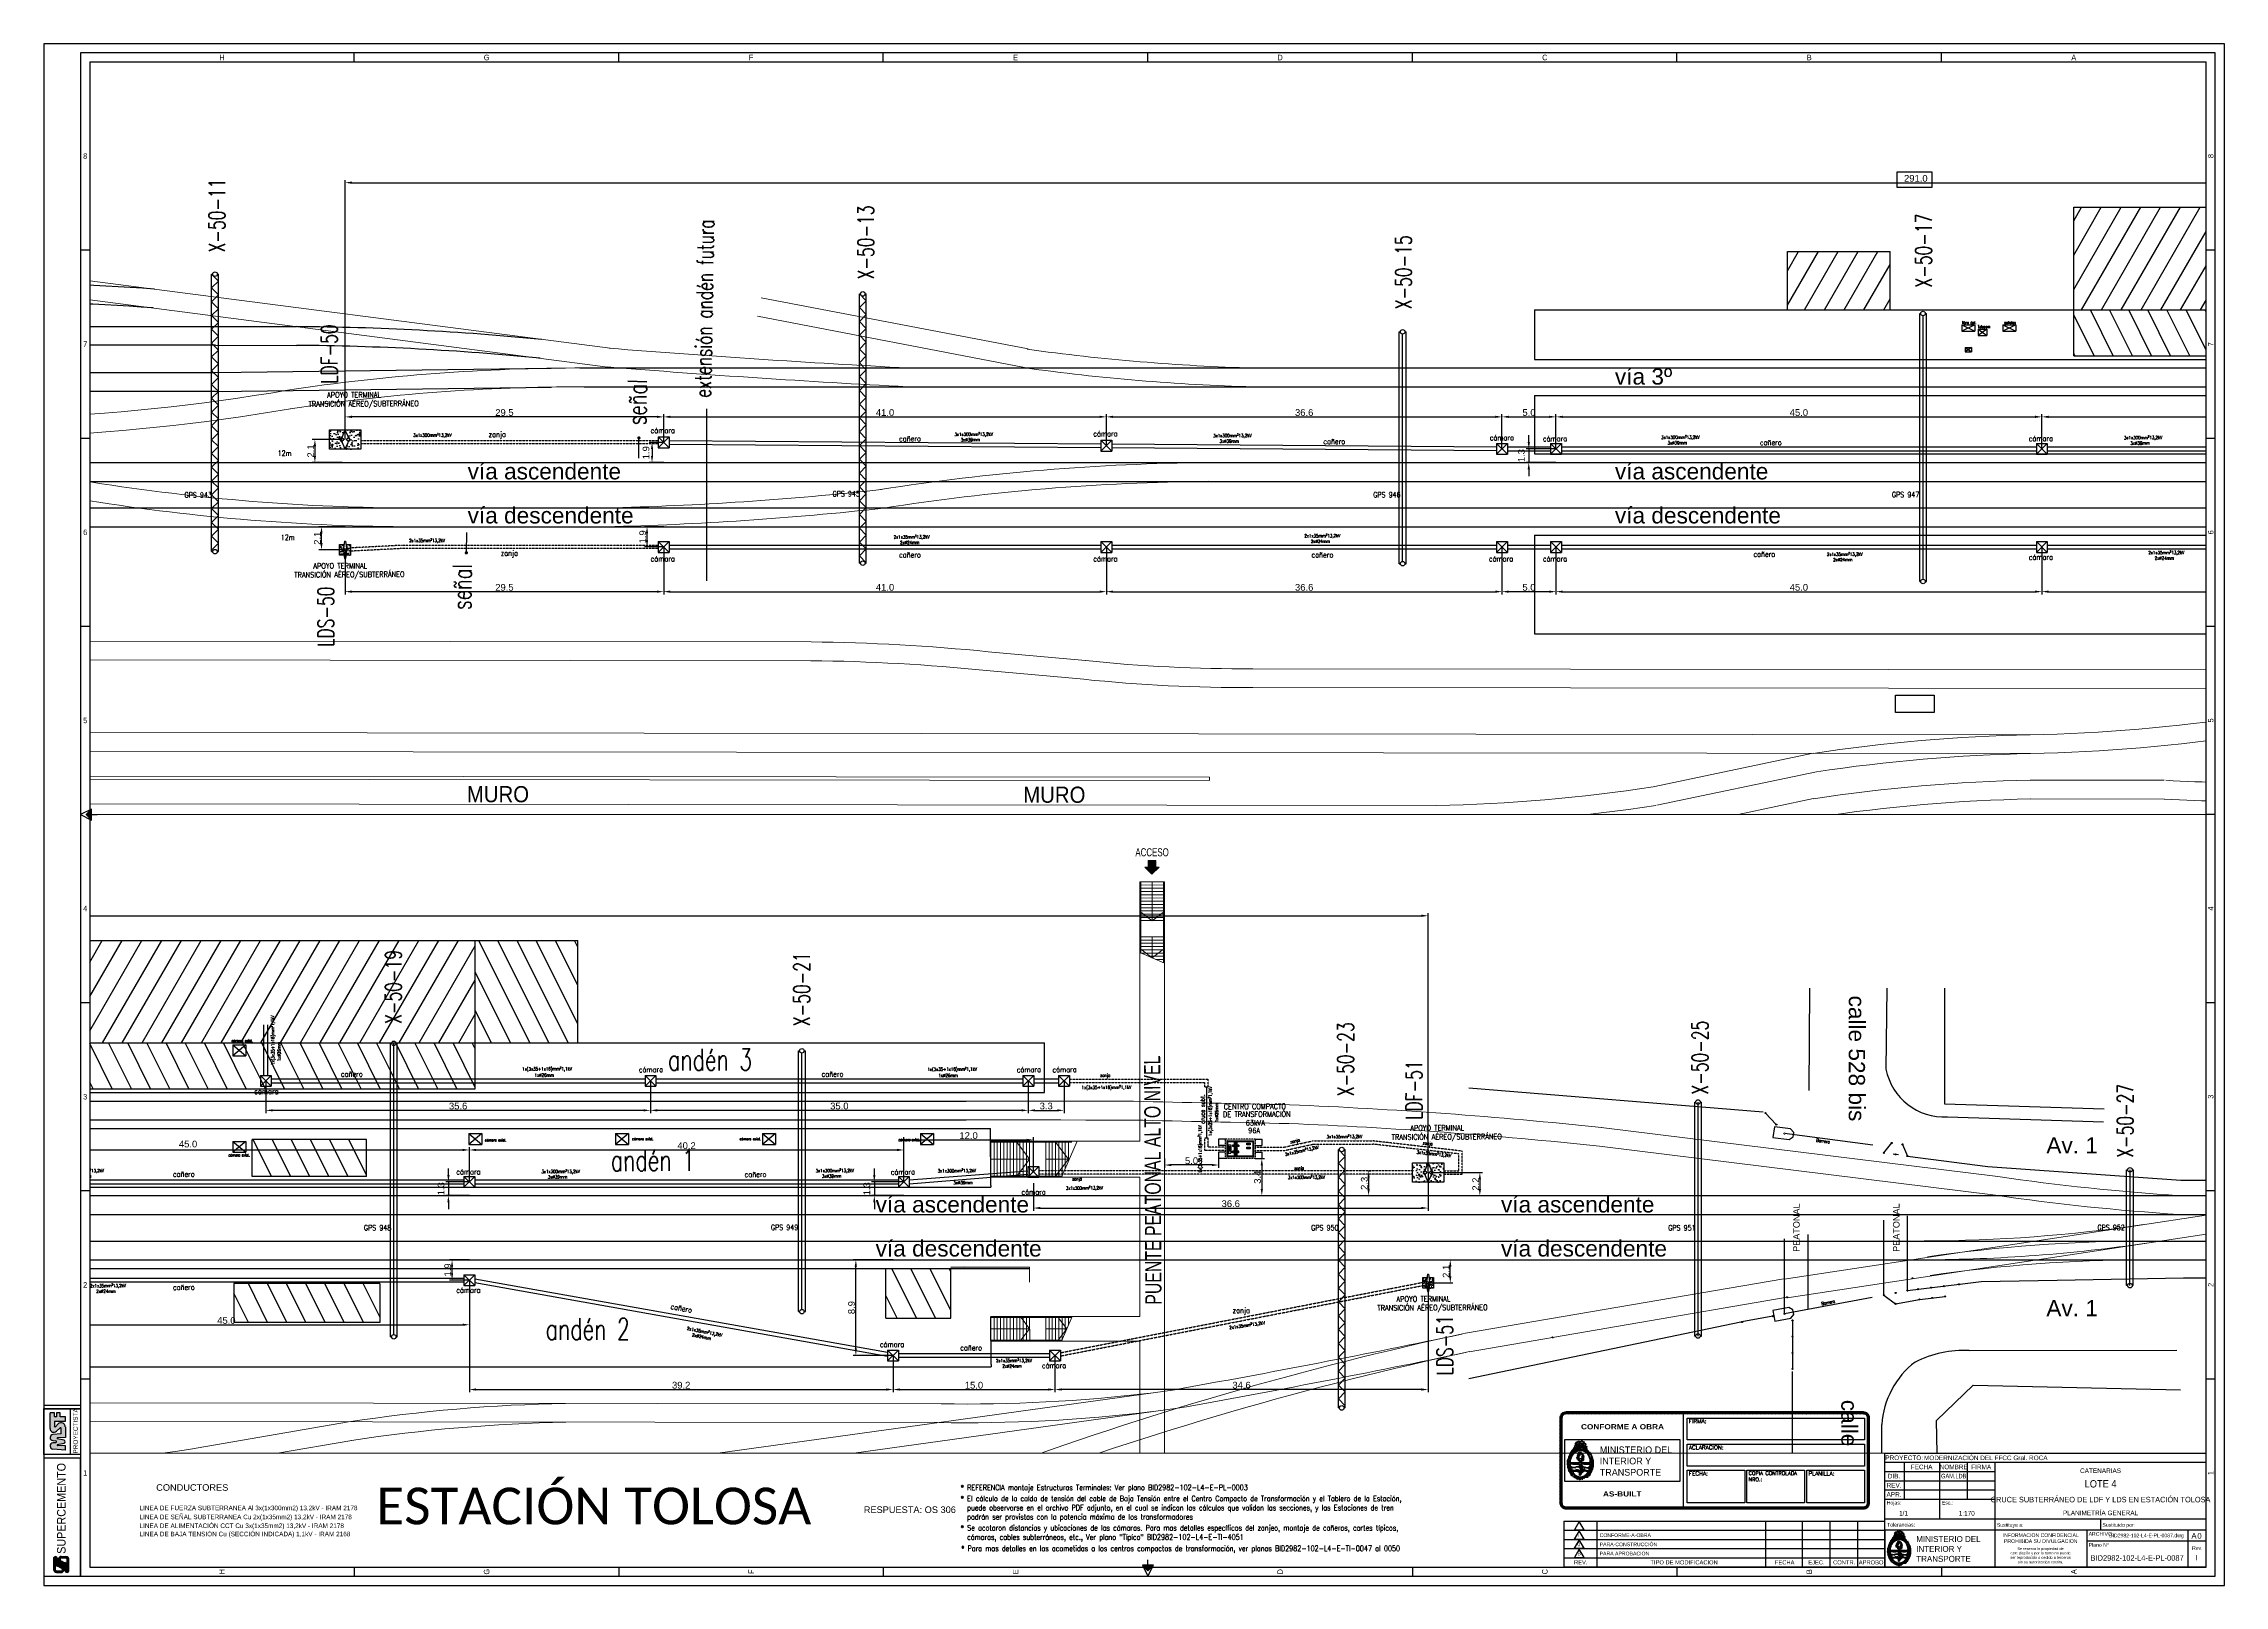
# Paper-space layout 'Layout1' of a CAD drawing. Header units: millimetres. Extents: x 118 to 1306, y 290 to 1130.
# The model-space entities are those that its viewports show. They can reach past a viewport. Long polylines and large blocks are cut down to what shows.
import ezdxf
from ezdxf.enums import TextEntityAlignment as Align

# ---------------------------------------------------------------- set-up
doc = ezdxf.new("R2010")
doc.units = ezdxf.units.MM
doc.linetypes.add('ACAD_ISO03W100', pattern=[30, 12, -18])
doc.linetypes.add('HIDDEN2', pattern=[4.7625, 3.175, -1.5875])
for name, color, linetype, lineweight in [('01 Textos', 7, 'Continuous', 15), ('02 L d C', 7, 'Continuous', 5), ('03 Escaleras', 7, 'Continuous', 5), ('04 Vias', 13, 'Continuous', 5), ('05 Bloques', 7, 'Continuous', 5)]:
    doc.layers.add(name, color=color, linetype=linetype, lineweight=lineweight)
for name, color, linetype in [('0_FORMATO', 7, 'Continuous'), ('C142', 142, 'Continuous'), ('E4_ESQUEMAS', 2, 'Continuous'), ('LINEA_02', 8, 'Continuous'), ('M0_EQUIPOS', 4, 'Continuous'), ('M_DIM', 1, 'Continuous'), ('M_TEXT', 3, 'Continuous'), ('TEXT-02', 7, 'Continuous'), ('TEXTO', 7, 'Continuous'), ('textos', 7, 'Continuous'), ('Textos catenaria', 7, 'Continuous')]:
    doc.layers.add(name, color=color, linetype=linetype)
doc.styles.add('ARIAL', font='arial.ttf', dxfattribs={"width": 0.7})
doc.styles.add('progresivas', font='calibri.ttf')
doc.styles.add('ROMAN_SIMPLEX', font='ROMANS')
doc.styles.add('ROMANS', font='arial.ttf', dxfattribs={"width": 0.7})
doc.styles.add('SANS', font='sanss___.ttf')
doc.styles.add('SANSSERIF', font='SAS_____.PFB', dxfattribs={"height": 0.4})
doc.styles.add('SIMPLEX', font='simplex.shx', dxfattribs={"width": 0.75})
doc.styles.add('STYLE1', font='arial.ttf')
doc.styles.add('TEXTO_SELLO', font='')
doc.styles.get('TEXTO_SELLO').set_extended_font_data('Arial Black', bold=True)
doc.dimstyles.new('COTA-100', dxfattribs={"dimscale": 2.5, "dimtxt": 0.25, "dimasz": 0.25, "dimexe": 0.1, "dimexo": 0, "dimgap": 0.03, "dimtad": 1, "dimdec": 1, "dimzin": 0, "dimdsep": 46, "dimtxsty": 'SANS', "dimcen": 0.1, "dimclrd": 256, "dimclre": 256, "dimclrt": 256, "dimazin": 0, "dimtm": 1e-09, "dimtfac": 0.714286, "dimtdec": 1, "dimtmove": 2, "dimatfit": 2, "dimfxl": 0, "dimtolj": 1, "dimtzin": 0, "dimarcsym": 0})
pattern_1 = [(50, (-2624.04677, -773.78864), (0.45546167, -0.039847714), [0.047625, -0.523875]), (355, (-2624.04677, -773.78864), (-0.088107065, 0.47764161), [0.0381, -0.4191]), (100.451, (-2624.0088, -773.79196), (0.367356254, 0.43779172), [0.040475, -0.445225]), (46.1842, (-2624.04677, -773.66164), (0.6776976, -0.10510582), [0.0714375, -0.7858125]), (96.6356, (-2623.9903, -773.6704), (0.59351059, 0.61856389), [0.0607125, -0.6678375]), (351.184, (-2624.0468, -773.66164), (0.59351151, 0.6185628), [0.05715, -0.62865]), (21, (-2623.98327, -773.6934), (0.3790372, -0.255663796), [0.047625, -0.523875]), (326, (-2623.98327, -773.6934), (0.15450507, 0.460469915), [0.0381, -0.4191]), (71.4514, (-2623.9517, -773.7147), (0.53354123, 0.204807144), [0.040475, -0.445225]), (37.5, (-2624.04677, -773.78864), (0.007721508, 0.211387597), [0, -0.41402, 0, -0.42545, 0, -0.4206875]), (7.5, (-2624.04677, -773.78864), (0.167049156, 0.250451437), [0, -0.24257, 0, -0.404495, 0, -0.1603375]), (327.5, (-2624.18837, -773.78864), (0.338976488, -0.01432186), [0, -0.15875, 0, -0.4953, 0, -0.657225]), (317.5, (-2624.25187, -773.78864), (0.370322953, 0.063566228), [0, -0.206375, 0, -0.32893, 0, -0.466725])]

# ---------------------------------------------------------------- blocks, each defined once
blk = doc.blocks.new('ROTULO_CARATULA')
at = {"layer": '0_FORMATO', "color": 255}
for p, q in [((0, 0), (0, 62)), ((0, 52), (60, 52)), ((10.6, 37), (10.6, 57)), ((30, 37), (30, 57)), ((45, 37), (45, 57)), ((60, 0), (60, 57)), ((0, 47), (60, 47)), ((0, 42), (60, 42)), ((0, 37), (60, 37)), ((30, 26), (30, 37)), ((175, 26), (0, 26)), ((117.5, 26), (117.5, 20)), ((175, 20), (0, 20)), ((0, 19.4), (0, 0)), ((60, 0), (60, 19.2)), ((110, 20), (110, 0)), ((175, 14), (110, 14)), ((165, 20), (165, 0)), ((0, 0), (175, 0))]:
    blk.add_line(p, q, dxfattribs=at)
at = {"layer": '0_FORMATO', "color": 7}
for p, q in [((0, 62), (175, 62)), ((0, 57), (175, 57))]:
    blk.add_line(p, q, dxfattribs=at)
at = {"layer": '0_FORMATO', "color": 253}
for p, q in [((0, 19.9), (0, 17.7)), ((2.2, 11.9), (2.3, 12.2)), ((2.2, 11.7), (2.2, 11.9)), ((2.3, 12.2), (2.4, 12.4)), ((2.4, 12.4), (2.5, 12.6)), ((2.5, 12.6), (2.6, 12.8)), ((2.6, 12.8), (2.7, 13.1)), ((2.7, 13.1), (2.8, 13.3)), ((2.8, 13.3), (3, 13.5)), ((3, 13.5), (3.1, 13.8)), ((3.1, 13.8), (3.2, 14)), ((3.2, 14), (3.3, 14.2)), ((3.3, 14.2), (3.4, 14.4)), ((3.4, 14.4), (3.6, 14.6)), ((3.6, 14.6), (3.7, 14.9)), ((3.7, 14.9), (3.8, 15.1)), ((3.8, 15.1), (4, 15.3)), ((4, 15.3), (4.1, 15.5)), ((4.1, 15.5), (4.3, 15.7)), ((4.3, 15.7), (4.4, 16)), ((4.4, 16), (4.6, 16.2)), ((4.6, 16.2), (4.7, 16.4)), ((4.7, 16.4), (4.9, 16.6)), ((4.9, 16.6), (5, 16.8)), ((5, 16.8), (5.2, 17)), ((5.2, 18.2), (6, 19.1)), ((5.4, 18), (5.2, 18.2)), ((5.2, 17.4), (5.4, 17.7)), ((5.2, 17), (5.3, 17.2)), ((5.3, 17.2), (5.5, 17.4)), ((5.5, 17.9), (5.4, 18)), ((5.4, 17.7), (5.5, 17.8)), ((5.5, 17.8), (5.5, 17.9)), ((6, 19.1), (6.3, 19)), ((6.3, 19), (6.4, 19.1)), ((6.4, 19.1), (6.6, 19.3)), ((6.6, 19.3), (7.4, 18.8)), ((7.4, 18.8), (7.7, 19.3)), ((7.7, 19.3), (7.9, 18.8)), ((7.9, 18.8), (8.2, 19.6)), ((8.2, 19.6), (9.6, 19.1)), ((9.6, 19.1), (9.3, 18.2)), ((9.3, 18.2), (10.4, 18.2)), ((10.4, 18.2), (10.1, 16.6)), ((10.1, 16.6), (10.4, 16.7)), ((10.4, 16.7), (10.7, 16.8)), ((10.7, 16.8), (10.9, 16.9)), ((10.8, 16.6), (10.7, 16.4)), ((10.7, 16.4), (10.7, 16.2)), ((10.7, 16.2), (10.8, 16)), ((11, 17), (10.8, 16.8)), ((10.8, 16.8), (10.8, 16.6)), ((10.8, 16), (10.8, 15.8)), ((10.8, 15.8), (10.9, 15.6)), ((10.9, 15.6), (11, 15.4)), ((11, 15.4), (11.2, 15.2)), ((11.2, 15.2), (11.3, 14.9)), ((11.3, 14.9), (11.5, 14.7)), ((11.5, 14.7), (11.6, 14.5)), ((11.6, 14.5), (11.8, 14.2)), ((11.8, 14.2), (12, 14)), ((12, 14), (12.2, 13.8)), ((12.2, 13.8), (12.3, 13.6)), ((12.3, 13.6), (12.5, 13.4)), ((12.5, 13.4), (12.7, 13.2)), ((12.7, 13.2), (12.8, 13)), ((12.8, 13), (12.9, 12.8)), ((12.9, 12.8), (13, 12.6)), ((13, 12.6), (13.1, 12.5)), ((13.1, 12.5), (13.2, 12.3)), ((13.2, 12.3), (13.3, 12.1)), ((13.3, 12.1), (13.4, 11.9)), ((1.6, 9.3), (1.7, 9.6)), ((1.6, 9.1), (1.6, 9.3)), ((1.6, 8.8), (1.6, 9.1)), ((1.6, 8.6), (1.6, 8.8)), ((1.6, 8.3), (1.6, 8.6)), ((1.6, 8.1), (1.6, 8.3)), ((1.6, 7.8), (1.6, 8.1)), ((1.6, 7.6), (1.6, 7.8)), ((1.7, 7.3), (1.6, 7.6)), ((1.7, 10), (1.8, 10.3)), ((1.7, 9.8), (1.7, 10)), ((1.7, 9.6), (1.7, 9.8)), ((1.7, 7.1), (1.7, 7.3)), ((1.8, 6.8), (1.7, 7.1)), ((1.8, 10.5), (1.9, 10.8)), ((1.8, 10.3), (1.8, 10.5)), ((1.8, 6.6), (1.8, 6.8)), ((1.9, 6.3), (1.8, 6.6)), ((1.9, 11), (2, 11.2)), ((1.9, 10.8), (1.9, 11)), ((1.9, 6.1), (1.9, 6.3)), ((2, 5.8), (1.9, 6.1)), ((2, 11.2), (2.1, 11.5)), ((2.1, 5.6), (2, 5.8)), ((2.1, 11.5), (2.2, 11.7)), ((2.2, 5.3), (2.1, 5.6)), ((2.3, 5.1), (2.2, 5.3)), ((2.4, 4.8), (2.3, 5.1)), ((2.6, 4.5), (2.4, 4.8)), ((2.7, 4.3), (2.6, 4.5)), ((2.8, 4.1), (2.7, 4.3)), ((3, 3.8), (2.8, 4.1)), ((3.1, 3.6), (3, 3.8)), ((3.3, 3.4), (3.1, 3.6)), ((3.4, 3.2), (3.3, 3.4)), ((3.6, 3), (3.4, 3.2)), ((3.8, 2.8), (3.6, 3)), ((4, 2.6), (3.8, 2.8)), ((4.2, 2.4), (4, 2.6)), ((4.4, 2.2), (4.2, 2.4)), ((4.7, 2), (4.4, 2.2)), ((4.9, 1.9), (4.7, 2)), ((5.1, 1.7), (4.9, 1.9)), ((5.4, 1.6), (5.1, 1.7)), ((5.6, 1.5), (5.4, 1.6)), ((8.5, 1.8), (5.5, 2.1)), ((5.5, 2.1), (6.8, 1.3)), ((5.8, 1.4), (5.6, 1.5)), ((6.1, 1.3), (5.8, 1.4)), ((6.3, 1.3), (6.1, 1.3)), ((6.6, 1.3), (6.3, 1.3)), ((6.8, 1.3), (6.6, 1.3)), ((6.8, 1.3), (8.5, 1.8)), ((7.1, 1.3), (6.8, 1.3)), ((7.3, 1.2), (7.1, 1.3)), ((7.5, 1), (7.3, 1.2)), ((7.5, 0.8), (7.5, 1)), ((7.7, 0.5), (7.5, 0.8)), ((8.2, 1.3), (7.7, 0.5)), ((9.6, 1.6), (8.2, 1.3)), ((10.4, 2.6), (8.8, 1.8)), ((8.8, 1.8), (9.6, 1.6)), ((10.1, 1.8), (10.4, 2.6)), ((10.4, 1.9), (10.1, 1.8)), ((10.6, 2), (10.4, 1.9)), ((10.8, 2.1), (10.6, 2)), ((11, 2.3), (10.8, 2.1)), ((11.2, 2.4), (11, 2.3)), ((11.4, 2.5), (11.2, 2.4)), ((11.6, 2.7), (11.4, 2.5)), ((11.8, 2.9), (11.6, 2.7)), ((12, 3), (11.8, 2.9)), ((12.1, 3.2), (12, 3)), ((12.3, 3.4), (12.1, 3.2)), ((12.4, 3.6), (12.3, 3.4)), ((12.6, 3.8), (12.4, 3.6)), ((12.7, 4), (12.6, 3.8)), ((12.8, 4.2), (12.7, 4)), ((13, 4.4), (12.8, 4.2)), ((13.1, 4.6), (13, 4.4)), ((13.2, 4.8), (13.1, 4.6)), ((13.3, 5), (13.2, 4.8)), ((13.4, 5.3), (13.3, 5)), ((13.4, 11.9), (13.5, 11.6)), ((13.5, 5.5), (13.4, 5.3)), ((13.5, 11.6), (13.6, 11.4)), ((13.6, 5.7), (13.5, 5.5)), ((13.6, 11.4), (13.7, 11.2)), ((13.7, 6.2), (13.6, 6)), ((13.6, 6), (13.6, 5.7)), ((13.7, 11.2), (13.7, 10.9)), ((13.7, 10.9), (13.8, 10.7)), ((13.8, 6.4), (13.7, 6.2)), ((13.8, 10.7), (13.8, 10.5)), ((13.8, 10.5), (13.9, 10.2)), ((13.9, 6.9), (13.8, 6.7)), ((13.8, 6.7), (13.8, 6.4)), ((13.9, 10.2), (13.9, 10)), ((13.9, 10), (14, 9.7)), ((14, 7.7), (13.9, 7.4)), ((13.9, 7.4), (13.9, 7.2)), ((13.9, 7.2), (13.9, 6.9)), ((14, 9.7), (14, 9.5)), ((14, 9.5), (14, 9.2)), ((14, 9.2), (14, 9)), ((14, 9), (14, 8.7)), ((14, 8.7), (14, 8.5)), ((14, 8.5), (14, 8.2)), ((14, 8.2), (14, 7.9)), ((14, 7.9), (14, 7.7))]:
    blk.add_line(p, q, dxfattribs=at)
at = {"layer": '0_FORMATO'}
blk.add_line((60, 19.2), (60, 21.6), dxfattribs=at)
at = {"layer": '0_FORMATO', "color": 253}
for points in [[(0, 19.9), (0, 19.9)], [(2.2, 12.2), (2.2, 11.9), (2.2, 11.6), (2.2, 11.4), (2.3, 11.2), (2.5, 11.1), (2.7, 10.9), (2.5, 11.4), (3.3, 11.1), (2.2, 12.2)], [(3.3, 14.4), (3.1, 14.1), (3, 13.9), (2.8, 13.6), (2.7, 13.4), (2.6, 13.1), (2.6, 12.8), (2.5, 12.6), (2.5, 12.3), (2.5, 12), (2.6, 12.2), (2.7, 12.4), (2.9, 12.6), (3, 12.9), (3.1, 13.1), (3.2, 13.4), (3.3, 13.7), (3.3, 13.9), (3.3, 14.2), (3.3, 14.4)], [(2.7, 8.9), (7.4, 8.9), (7.4, 10), (7.2, 10.1), (7.1, 10.3), (6.9, 10.4), (6.8, 10.6), (6.7, 10.8), (6.6, 11), (6.5, 11.2), (6.5, 11.4), (6.4, 11.7), (6.4, 11.9), (6.4, 12.1), (6.4, 12.4), (6.4, 12.6), (6.5, 12.8), (6.6, 13), (6.6, 13.2), (6.8, 13.3), (6.9, 13.5), (7.1, 13.6), (7.2, 13.7), (7.4, 13.8), (7.7, 13.8), (7.9, 13.8), (8.1, 13.7), (8.3, 13.7), (8.5, 13.6), (8.6, 13.4), (8.8, 13.3), (8.9, 13.2), (9, 13), (9.1, 12.8), (9.2, 12.6), (9.3, 12.4), (9.3, 12.2), (9.4, 12), (9.4, 11.8), (9.4, 11.6), (9.3, 11.4), (9.3, 11.2), (9.2, 11), (9.1, 10.8), (9, 10.6), (8.9, 10.5), (8.8, 10.3), (8.6, 10.2), (8.4, 10.1), (8.2, 10), (8.2, 8.9), (12.6, 8.9), (12.6, 9.2), (12.6, 9.5), (12.6, 9.7), (12.5, 10), (12.5, 10.2), (12.5, 10.4), (12.4, 10.7), (12.4, 10.9), (12.3, 11.1), (12.3, 11.3), (12.2, 11.5), (12.1, 11.7), (12, 11.9), (12, 12.1), (11.9, 12.3), (11.8, 12.4), (11.7, 12.6), (11.6, 12.8), (11.5, 12.9), (11.4, 13.1), (11.3, 13.2), (11.2, 13.3), (11.1, 13.5), (10.9, 13.6), (10.8, 13.7), (10.7, 13.8), (10.6, 13.9), (10.4, 14), (10.3, 14.1), (10.1, 14.2), (10, 14.3), (9.9, 14.4), (9.7, 14.4), (9.6, 14.5), (9.4, 14.6), (9.3, 14.6), (9.1, 14.7), (9, 14.7), (8.8, 14.7), (8.7, 14.8), (8.5, 14.8), (8.3, 14.8), (8.2, 14.8), (8, 14.8), (7.9, 14.8), (7.7, 14.8), (7.6, 14.8), (7.4, 14.8), (7.2, 14.8), (7.1, 14.7), (6.9, 14.7), (6.8, 14.7), (6.6, 14.6), (6.5, 14.6), (6.3, 14.5), (6.2, 14.5), (6, 14.4), (5.9, 14.3), (5.7, 14.2), (5.6, 14.1), (5.4, 14.1), (5.3, 14), (5.1, 13.9), (5, 13.7), (4.9, 13.6), (4.7, 13.5), (4.6, 13.4), (4.5, 13.3), (4.3, 13.1), (4.2, 13), (4.1, 12.8), (4, 12.7), (3.9, 12.5), (3.8, 12.3), (3.7, 12.2), (3.6, 12), (3.5, 11.8), (3.4, 11.6), (3.3, 11.4), (3.2, 11.2), (3.2, 11), (3.1, 10.8), (3, 10.6), (3, 10.4), (2.9, 10.2), (2.9, 9.9), (2.8, 9.7), (2.8, 9.4), (2.8, 9.2), (2.7, 8.9)], [(2.7, 12.2), (3.3, 11.7), (3.3, 12.2), (2.7, 12.2)], [(3, 13.6), (2.9, 13.2), (2.9, 13), (2.9, 12.7), (3.1, 12.5), (3.3, 12.2), (3.2, 12.5), (3.3, 12.7), (3.6, 12.8), (3, 13.6)], [(3.3, 13.3), (3.3, 13), (3.3, 12.9), (3, 12.8), (3.3, 12), (3.5, 12.2), (3.6, 12.5), (3.6, 12.7), (3.6, 12.9), (3.5, 13.1), (3.3, 13.3)], [(3.8, 14.1), (3.8, 13.8), (3.8, 13.7), (3.6, 13.6), (3.3, 13.6), (4.1, 13), (4.7, 14.1), (3.8, 14.1)], [(3.6, 14.7), (3.8, 14.4), (3.6, 14.7)], [(3.8, 15), (3.8, 14.6), (3.7, 14.3), (3.8, 14.1), (3.9, 13.8), (4.1, 13.6), (4.1, 13.9), (4.2, 14.1), (4.3, 14.1), (4.7, 14.1), (4.4, 15), (3.8, 15)], [(4.4, 15.5), (4.7, 13.9), (5.5, 14.7), (4.4, 15.5)], [(4.7, 15.8), (4.7, 14.7), (5.7, 15), (5.5, 15.8), (4.7, 15.8)], [(6.3, 18.8), (5.5, 17.2), (4.9, 17.2), (4.9, 15.5), (5.2, 15.5), (5.4, 15.4), (5.5, 15.3), (5.4, 15.1), (5.2, 15), (5.4, 14.9), (5.7, 14.9), (5.9, 14.9), (6.2, 14.9), (6.5, 14.9), (6.8, 15), (7.1, 15), (7.4, 15.1), (7.7, 15.2), (7.9, 15.3), (8.2, 15.4), (8.4, 15.5), (8.6, 15.6), (8.8, 15.8), (5.7, 15.2), (6.3, 18.8)], [(6, 19.1), (5.2, 18.2), (5.5, 18.2), (5.8, 18.2), (5.9, 18.3), (6, 18.5), (6.1, 18.8), (6, 19.1)], [(5.7, 17.4), (5.5, 16.1), (5.7, 16.3), (5.8, 16.5), (5.9, 16.7), (5.9, 16.9), (5.9, 17.1), (5.7, 17.4)], [(5.7, 16.1), (5.7, 15.2), (6.3, 15.2), (6.3, 16.1), (5.7, 16.1)], [(6.6, 18.2), (6, 16.9), (6.2, 17.1), (6.4, 17.4), (6.5, 17.6), (6.6, 17.9), (6.6, 18.2)], [(6, 16.3), (6.8, 16.3), (6.6, 17.4), (7.7, 17.4), (7.4, 16.6), (8.2, 16.6), (7.9, 17.4), (8.8, 17.4), (8.8, 17), (8.8, 16.8), (9, 16.6), (9.3, 16.3), (9.3, 16.6), (9.2, 16.9), (9.1, 17.1), (9, 17.3), (8.9, 17.5), (8.8, 17.6), (8.6, 17.8), (8.5, 17.9), (8.3, 18), (8.2, 18), (8, 18.1), (7.9, 18.1), (7.7, 18.1), (7.5, 18), (7.4, 18), (7.2, 17.9), (7.1, 17.8), (6.9, 17.7), (6.7, 17.5), (6.6, 17.4), (6.5, 17.2), (6.3, 17), (6.2, 16.8), (6.1, 16.6), (6, 16.3)], [(6, 16.3), (6, 15.5), (6.6, 16.1), (7.4, 15.8), (7.1, 16), (6.9, 16.2), (6.7, 16.3), (6.4, 16.3), (6, 16.3)], [(6.8, 13.3), (7.7, 13), (6.3, 11.1), (9, 10.9), (8.2, 11.1), (9, 11.4), (9, 11.7), (8.9, 12), (8.8, 12.2), (8.8, 12.5), (8.7, 12.7), (8.6, 12.9), (8.4, 13.1), (8.3, 13.2), (8.1, 13.3), (7.9, 13.4), (7.7, 13.4), (7.5, 13.4), (7.2, 13.4), (6.8, 13.3)], [(6.6, 12.5), (6.3, 11.7), (6.6, 12.5)], [(6.5, 15.1), (6.7, 15.1), (6.5, 15.1)], [(8.2, 19.6), (8.1, 19.3), (7.9, 19.1), (7.8, 19.1), (7.6, 19.2), (7.4, 19.3), (6.6, 19.3), (6.7, 19.1), (6.8, 18.9), (7, 18.7), (7.1, 18.6), (7.3, 18.5), (7.5, 18.4), (7.7, 18.4), (7.9, 18.4), (8.2, 18.4), (8.4, 18.4), (8.6, 18.5), (8.9, 18.6), (9.1, 18.6), (9.3, 18.7), (9.6, 18.8), (8.2, 19.6)], [(6.6, 17.4), (6.7, 17.1), (6.8, 16.9), (7, 16.7), (7.1, 16.6), (7.4, 16.5), (7.6, 16.4), (7.9, 16.3), (7.7, 17.4), (6.6, 17.4)], [(6.6, 16.1), (6.6, 15.5), (7.1, 15.5), (6.6, 16.1)], [(6.8, 13.9), (6.6, 12.8), (7.4, 13.9), (6.8, 13.9)], [(6.8, 17.4), (6.8, 16.9), (7.4, 16.9), (7.4, 17.4), (6.8, 17.4)], [(6.8, 12.2), (7.7, 13), (7.3, 13), (7.1, 12.9), (7, 12.8), (6.9, 12.5), (6.8, 12.2)], [(6.9, 18.3), (7, 18.2), (6.9, 18.3)], [(7.4, 15.5), (8.8, 15.8), (8.8, 15), (9, 15.1), (9.3, 15.1), (9.5, 15.2), (9.7, 15.2), (9.9, 15.2), (10.1, 15.2), (10.1, 15.1), (10.2, 14.9), (10.1, 14.7), (10.9, 15), (10.9, 15.5), (10.8, 15.6), (10.6, 15.6), (10.4, 15.7), (10.1, 15.8), (9.9, 15.9), (9.7, 16), (9.5, 16.1), (9.2, 16.2), (9, 16.2), (8.8, 16.3), (8.6, 16.3), (8.4, 16.3), (8.2, 16.3), (8, 16.3), (7.9, 16.2), (7.7, 16.1), (7.6, 15.9), (7.5, 15.8), (7.4, 15.5)], [(7.4, 14.1), (8.2, 13.9), (7.4, 14.1)], [(7.6, 13.8), (7.8, 13.7), (7.6, 13.8)], [(7.7, 16.1), (7.9, 15.8), (7.7, 16.1)], [(7.8, 19.2), (7.8, 19), (7.8, 19.2)], [(7.9, 17.4), (7.9, 16.9), (8.8, 16.9), (8.8, 17.4), (7.9, 17.4)], [(7.9, 13.9), (8.8, 13.3), (7.9, 13.9)], [(8.2, 16.9), (9, 16.3), (8.2, 16.9)], [(8.5, 18.5), (8.5, 18), (9, 18), (8.5, 18.5)], [(8.8, 18), (9.9, 16.3), (9.8, 16.6), (9.6, 16.9), (9.5, 17.2), (9.4, 17.4), (9.2, 17.6), (9, 17.8), (8.8, 18)], [(8.8, 13.3), (8.8, 12), (8.8, 13.3)], [(9, 18.8), (9.3, 15.8), (10.7, 15.5), (10.7, 16.6), (10.1, 16.6), (10.4, 18.2), (9, 18.8)], [(9, 15.2), (10.4, 15), (9, 15.2)], [(9, 12.5), (9.3, 10.3), (9.4, 10.6), (9.5, 10.9), (9.5, 11.2), (9.5, 11.4), (9.4, 11.7), (9.3, 12), (9.2, 12.2), (9, 12.5)], [(9.1, 12.9), (9.2, 12.7), (9.1, 12.9)], [(9.7, 17.2), (9.8, 17.1), (9.7, 17.2)], [(10.1, 14.7), (11.5, 13), (12, 13.6), (12.9, 13), (12.6, 13.9), (11.2, 13.6), (11.2, 13.9), (11.1, 14.2), (10.9, 14.3), (10.7, 14.5), (10.5, 14.6), (10.1, 14.7)], [(10.7, 15), (12, 13.6), (12, 13.9), (11.9, 14.2), (11.8, 14.5), (11.7, 14.6), (11.5, 14.8), (11.3, 14.9), (11, 14.9), (10.7, 15)], [(11.4, 13.8), (11.6, 13.7), (11.4, 13.8)], [(12, 13.6), (11.9, 13.3), (11.8, 13), (11.8, 12.8), (11.9, 12.6), (12, 12.5), (12.3, 12.3), (12.6, 12.2), (12, 11.7), (12.3, 10.9), (13.4, 10.9), (13.1, 13), (12, 13.6)], [(12.2, 12.1), (12.4, 12), (12.2, 12.1)], [(13.1, 12.2), (13.1, 12), (13.1, 11.8), (13.1, 11.5), (13, 11.3), (12.9, 11.1), (12.9, 10.8), (12.9, 10.6), (12.8, 10.4), (12.9, 10.2), (12.9, 10.1), (13, 9.9), (13.2, 9.8), (13.4, 9.8), (12.9, 10.3), (14, 10.3), (13.1, 12.2)], [(12.9, 12.5), (13.1, 12.2), (12.9, 12.5)], [(1.4, 10.3), (1.4, 8.1), (1.6, 8.9), (2.5, 9.2), (2.3, 9.4), (2.2, 9.5), (2.1, 9.6), (2.1, 9.6), (2.2, 9.7), (2.5, 9.8), (1.4, 10.3)], [(6, 11.7), (6.1, 11.4), (6.2, 11.1), (6.3, 10.9), (6.4, 10.7), (6.6, 10.6), (6.8, 10.5), (7.1, 10.4), (7.4, 10.3), (7.4, 8.9), (2.7, 8.9), (2.8, 9.2), (2.8, 9.5), (2.8, 9.7), (2.8, 10), (2.9, 10.3), (2.9, 10.5), (2.8, 10.8), (2.7, 11), (2.6, 11.2), (2.5, 11.4), (2.7, 10.9), (1.9, 11.1), (1.6, 10), (2.2, 10.6), (1.9, 9.2), (2.5, 7.6), (2.7, 8.7), (7.4, 8.7), (7.4, 6.8), (7.9, 8.7), (8.2, 8.7), (8.5, 8.7), (8.7, 8.7), (9, 8.7), (9.3, 8.7), (9.5, 8.7), (9.8, 8.7), (10.1, 8.7), (10.3, 8.7), (10.6, 8.7), (10.9, 8.7), (11.1, 8.7), (11.4, 8.7), (11.6, 8.6), (11.9, 8.6), (12.1, 8.5), (12.4, 8.4), (12.6, 8.3), (12.8, 8.2), (13.1, 8.1), (13.3, 7.9), (13.5, 7.8), (13.7, 7.6), (12.6, 7.8), (12, 4.8), (10.7, 5.1), (11.5, 4.6), (10.1, 2.6), (11.2, 2.6), (12.6, 5.9), (13.7, 5.7), (12.9, 6.2), (12.9, 7.3), (13.7, 6.5), (14, 10.3), (13.1, 8.4), (13.1, 9.5), (12.9, 9.4), (12.6, 9.3), (12.4, 9.2), (12.1, 9.1), (11.8, 9), (11.6, 9), (11.3, 8.9), (11, 8.9), (10.7, 8.9), (10.5, 8.9), (10.2, 8.9), (9.9, 8.9), (9.6, 8.9), (9.3, 8.9), (9, 8.9), (8.8, 8.9), (8.5, 8.9), (8.2, 8.9), (7.9, 8.9), (8.5, 10.6), (7.1, 11.1), (7.1, 10.8), (7, 10.7), (6.9, 10.6), (6.6, 10.6), (6.3, 10.6), (6, 11.7)], [(1.6, 8.9), (1.7, 8.6), (1.8, 8.3), (1.8, 8.1), (2, 7.9), (2.2, 7.7), (2.5, 7.6), (1.9, 8.1), (2.5, 8.9), (1.6, 8.9)], [(1.6, 7.8), (1.6, 6.5), (1.9, 7.3), (2.5, 6.8), (2.5, 7.1), (2.5, 7.3), (2.3, 7.5), (2.2, 7.6), (1.9, 7.7), (1.6, 7.8)], [(1.9, 7.3), (1.6, 6.2), (2.7, 6.2), (1.9, 7.3)], [(1.9, 10.6), (1.9, 10), (2.5, 10), (1.9, 10.6)], [(2.7, 6.8), (1.9, 5.7), (3, 5.4), (2.7, 6.8)], [(1.9, 5.1), (3.3, 4.8), (3, 5.9), (1.9, 5.1)], [(2, 11.8), (2.1, 11.6), (2, 11.8)], [(2.1, 9.7), (2.3, 9.6), (2.1, 9.7)], [(2.1, 8.3), (2.3, 8.2), (2.1, 8.3)], [(2.3, 5.2), (2.4, 5), (2.3, 5.2)], [(2.5, 4.3), (4.4, 3.5), (4.4, 4.8), (4.1, 4.9), (3.8, 5), (3.6, 5), (3.3, 4.9), (3.1, 4.8), (2.9, 4.7), (2.7, 4.5), (2.5, 4.3)], [(2.7, 8.7), (3, 8.6), (3.2, 8.5), (3.5, 8.4), (3.8, 8.4), (4, 8.4), (4.3, 8.3), (4.6, 8.3), (4.9, 8.3), (5.2, 8.3), (5.5, 8.3), (5.7, 8.3), (6, 8.3), (6.3, 8.4), (6.6, 8.4), (6.9, 8.4), (7.1, 8.4), (7.4, 8.4), (7.1, 8.5), (6.9, 8.6), (6.6, 8.6), (6.4, 8.7), (6.1, 8.7), (5.8, 8.7), (5.5, 8.7), (5.2, 8.7), (5, 8.7), (4.7, 8.7), (4.4, 8.7), (4.1, 8.7), (3.8, 8.7), (3.5, 8.7), (3.3, 8.7), (3, 8.7), (2.7, 8.7)], [(2.7, 8.4), (2.8, 8.1), (2.8, 7.9), (2.9, 7.6), (3, 7.4), (3.1, 7.3), (3.3, 7.1), (3.4, 7), (3.6, 7), (3.7, 6.9), (3.9, 6.8), (4.1, 6.8), (4.3, 6.8), (4.5, 6.8), (4.7, 6.8), (4.9, 6.8), (5.2, 6.9), (5.4, 6.9), (5.6, 7), (5.8, 7), (6.1, 7.1), (6.3, 7.1), (6.5, 7.2), (6.7, 7.2), (7, 7.2), (7.2, 7.3), (7.4, 7.3), (7.4, 8.4), (2.7, 8.4)], [(2.7, 7.3), (3, 7), (2.7, 7.3)], [(2.7, 7), (3, 6.8), (2.7, 7)], [(2.7, 4.6), (2.9, 4.3), (3, 4), (3.1, 3.9), (3.3, 3.7), (3.5, 3.6), (3.8, 3.5), (3.7, 3.8), (3.6, 4), (3.5, 4.2), (3.3, 4.3), (3.1, 4.5), (2.7, 4.6)], [(2.8, 10.4), (2.9, 10.2), (2.8, 10.4)], [(3, 6.2), (3.1, 6), (3.3, 5.9), (3.4, 5.8), (3.6, 5.7), (3.9, 5.6), (4.1, 5.5), (4.3, 5.4), (4.6, 5.4), (4.9, 5.3), (5.2, 5.3), (5.5, 5.3), (5.8, 5.3), (6.1, 5.2), (6.4, 5.2), (6.7, 5.2), (7, 5.3), (7.3, 5.3), (7.5, 5.3), (7.8, 5.3), (8.1, 5.3), (8.3, 5.3), (8.6, 5.4), (8.8, 5.4), (8.8, 6.2), (9, 6.1), (9.2, 6), (9.4, 5.9), (9.6, 5.8), (9.8, 5.7), (10, 5.6), (10.2, 5.5), (10.4, 5.4), (10.6, 5.3), (10.8, 5.3), (11, 5.3), (11.2, 5.3), (11.4, 5.3), (11.6, 5.4), (11.8, 5.4), (11.9, 5.6), (12.1, 5.7), (12.2, 5.9), (12.3, 6.2), (12.1, 6.2), (11.8, 6.3), (11.5, 6.3), (11.3, 6.4), (11, 6.4), (10.8, 6.5), (10.5, 6.5), (10.2, 6.6), (10, 6.7), (9.7, 6.7), (9.5, 6.8), (9.2, 6.8), (8.9, 6.8), (8.7, 6.9), (8.4, 6.9), (8.2, 6.9), (7.9, 6.9), (7.6, 6.8), (7.4, 6.8), (8.8, 6.5), (8.4, 6.4), (8.1, 6.4), (7.9, 6.4), (7.7, 6.4), (7.5, 6.6), (7.3, 6.8), (7.1, 7), (3, 6.2)], [(3, 6.2), (4.1, 6.5), (3.8, 6.6), (3.5, 6.6), (3.3, 6.5), (3, 6.2)], [(3, 3.7), (3.3, 2.9), (4.1, 3.2), (3, 3.7)], [(3.3, 5.4), (3.6, 5.1), (3.3, 5.4)], [(3.6, 3.2), (3.8, 2.9), (3.9, 2.7), (4.1, 2.6), (4.4, 2.5), (4.6, 2.4), (4.9, 2.4), (5.2, 2.4), (4.7, 3.5), (3.6, 3.2)], [(3.6, 2.9), (3.8, 2.6), (3.6, 2.9)], [(7.4, 2.9), (7.4, 4.6), (3.8, 4.8), (3.9, 4.6), (4.1, 4.4), (4.2, 4.2), (4.3, 4), (4.5, 3.8), (4.6, 3.6), (4.8, 3.4), (5, 3.3), (5.1, 3.1), (5.3, 3), (5.5, 2.9), (5.7, 2.8), (5.9, 2.7), (6.1, 2.6), (6.3, 2.5), (6.5, 2.4), (6.7, 2.3), (6.9, 2.3), (7.1, 2.3), (7.3, 2.2), (7.5, 2.2), (7.7, 2.2), (7.9, 2.2), (8.1, 2.2), (8.3, 2.2), (8.5, 2.3), (8.7, 2.3), (8.9, 2.4), (9.1, 2.4), (9.3, 2.5), (9.5, 2.6), (9.7, 2.7), (9.9, 2.8), (10.1, 2.9), (10.3, 3.1), (10.5, 3.2), (10.6, 3.4), (10.8, 3.5), (10.9, 3.7), (11.1, 3.9), (11.2, 4.1), (11.4, 4.3), (11.5, 4.6), (11.2, 4.7), (10.9, 4.8), (10.6, 4.9), (10.3, 4.9), (10.1, 4.9), (9.9, 4.9), (9.7, 4.9), (9.5, 4.8), (9.4, 4.8), (9.2, 4.7), (9, 4.6), (8.9, 4.5), (8.8, 4.4), (8.6, 4.2), (8.5, 4.1), (8.3, 3.9), (8.1, 3.7), (8, 3.5), (7.8, 3.3), (7.6, 3.1), (7.4, 2.9)], [(4.1, 6.8), (5.5, 6.5), (4.1, 6.8)], [(4.1, 4), (4.4, 3.7), (4.1, 4)], [(4.9, 2.9), (4.9, 2.6), (4.8, 2.5), (4.7, 2.4), (4.4, 2.4), (4.1, 2.4), (5.2, 1.8), (6.8, 1.8), (4.9, 2.9)], [(4.4, 3.7), (5.2, 2.9), (4.4, 3.7)], [(4.5, 5.2), (4.6, 5), (4.5, 5.2)], [(4.8, 5.3), (5, 5.2), (4.8, 5.3)], [(5.2, 5.1), (6.6, 5.4), (6.3, 5.5), (6, 5.6), (5.8, 5.6), (5.6, 5.5), (5.4, 5.4), (5.2, 5.1)], [(5.2, 2.9), (5.5, 2.6), (5.2, 2.9)], [(5.2, 2.1), (5.4, 1.8), (5.6, 1.6), (5.8, 1.5), (6, 1.3), (6.3, 1.2), (6.5, 1.1), (6.8, 1), (5.2, 2.1)], [(5.4, 2.3), (5.6, 2.2), (5.4, 2.3)], [(5.6, 6.8), (5.7, 6.7), (5.6, 6.8)], [(5.7, 7), (7.4, 7), (5.7, 7)], [(5.7, 5.4), (6.6, 4.8), (5.7, 5.4)], [(5.7, 2.6), (6, 2.4), (5.7, 2.6)], [(6, 7.3), (6.3, 7), (6, 7.3)], [(6.3, 10.9), (7.4, 10.6), (6.3, 10.9)], [(6.3, 5.4), (6.6, 5.1), (6.3, 5.4)], [(6.3, 4.8), (6.6, 4.6), (6.3, 4.8)], [(6.3, 2.4), (6.6, 2.1), (6.3, 2.4)], [(6.6, 10.9), (7.4, 11.4), (6.6, 10.9)], [(6.6, 10.3), (7.4, 10), (6.6, 10.3)], [(6.6, 5.7), (6.6, 5.1), (7.4, 5.1), (6.6, 5.7)], [(6.6, 4.6), (6.9, 4.6), (7.2, 4.7), (7.4, 4.8), (7.6, 4.9), (7.8, 5.1), (7.9, 5.4), (7.6, 5.3), (7.3, 5.3), (7.1, 5.2), (6.9, 5.1), (6.7, 4.9), (6.6, 4.6)], [(6.8, 4.8), (7.1, 4.6), (6.8, 4.8)], [(6.9, 1.6), (7, 1.5), (6.9, 1.6)], [(7.1, 7), (7.2, 6.7), (7.3, 6.5), (7.4, 6.4), (7.6, 6.3), (7.9, 6.2), (7.1, 7)], [(7.1, 1.8), (7.9, 1.6), (7.4, 0.7), (8.8, 1.8), (7.1, 1.8)], [(7.4, 4.6), (7.4, 3.2), (7.4, 4.6)], [(7.4, 3.2), (7.7, 2.9), (7.4, 3.2)], [(7.6, 1.5), (7.8, 1.4), (7.6, 1.5)], [(7.9, 5.1), (7.7, 3.2), (7.9, 5.1)], [(7.7, 3.2), (7.9, 2.9), (7.7, 3.2)], [(7.8, 0.8), (7.8, 0.6), (7.8, 0.8)], [(8.2, 11.4), (9, 11.1), (7.9, 10.9), (9.3, 10.3), (9.3, 11.4), (8.2, 11.4)], [(7.9, 10.3), (7.9, 8.9), (8.2, 10), (9.3, 10), (7.9, 10.3)], [(7.9, 8.7), (7.9, 8.3), (8, 8), (8, 7.8), (8.1, 7.5), (8.3, 7.3), (8.5, 7), (7.9, 8.7)], [(7.9, 6.8), (7.9, 6.2), (8.5, 6.2), (8.5, 6.8), (7.9, 6.8)], [(7.9, 4.6), (7.9, 3.2), (7.9, 4.6)], [(8.2, 8.7), (8.5, 8.6), (8.7, 8.5), (9, 8.4), (9.2, 8.4), (9.5, 8.4), (9.8, 8.3), (10.1, 8.3), (10.4, 8.3), (10.6, 8.3), (10.9, 8.3), (11.2, 8.3), (11.5, 8.4), (11.8, 8.4), (12.1, 8.4), (12.3, 8.4), (12.6, 8.4), (12.3, 8.5), (12.1, 8.6), (11.8, 8.6), (11.6, 8.7), (11.3, 8.7), (11, 8.7), (10.7, 8.7), (10.4, 8.7), (10.2, 8.7), (9.9, 8.7), (9.6, 8.7), (9.3, 8.7), (9, 8.7), (8.7, 8.7), (8.5, 8.7), (8.2, 8.7)], [(8.2, 8.4), (8.3, 8.2), (8.4, 8), (8.5, 7.9), (8.6, 7.7), (8.7, 7.5), (8.9, 7.4), (9, 7.3), (9.2, 7.1), (9.4, 7), (9.6, 6.9), (9.7, 6.9), (9.9, 6.8), (10.1, 6.7), (10.3, 6.7), (10.5, 6.7), (10.7, 6.6), (10.9, 6.6), (11.1, 6.6), (11.3, 6.7), (11.4, 6.7), (11.6, 6.8), (11.8, 6.9), (11.9, 7), (12.1, 7.1), (12.2, 7.2), (12.3, 7.3), (12.4, 7.5), (12.5, 7.7), (12.5, 7.9), (12.6, 8.1), (12.6, 8.4), (8.2, 8.4)], [(8.2, 5.4), (8.2, 4.6), (8.8, 4.6), (8.8, 5.4), (8.2, 5.4)], [(8.4, 11.9), (8.6, 11.8), (8.4, 11.9)], [(8.5, 7.3), (9.6, 6.8), (8.5, 7.3)], [(8.5, 6.5), (8.8, 6.2), (8.5, 6.5)], [(8.5, 5.9), (8.8, 5.1), (8.5, 5.9)], [(9.3, 5.9), (8.5, 5.1), (8.8, 5.1), (9, 5.1), (9.2, 5.2), (9.3, 5.3), (9.4, 5.4), (9.4, 5.7), (9.3, 5.9)], [(8.8, 1.6), (8.5, 1), (9, 1), (8.8, 1.6)], [(8.7, 2), (8.8, 1.9), (8.7, 2)], [(8.8, 5.9), (9.3, 5.4), (9.3, 5.9), (8.8, 5.9)], [(8.8, 2.4), (9, 2.1), (8.8, 2.4)], [(8.9, 6.1), (9.1, 6), (8.9, 6.1)], [(9, 7.3), (9.3, 7), (9, 7.3)], [(9, 5.1), (9.3, 4.8), (9, 5.1)], [(9, 1.8), (10.1, 2.4), (9.8, 2.4), (9.6, 2.4), (9.4, 2.3), (9.2, 2.1), (9, 1.8)], [(9.2, 1.5), (9.4, 1.4), (9.2, 1.5)], [(9.6, 7), (9.6, 6.5), (10.1, 6.5), (9.6, 7)], [(9.6, 5.9), (9.9, 5.7), (9.6, 5.9)], [(9.8, 1.7), (9.9, 1.6), (9.8, 1.7)], [(9.9, 5.5), (10, 5.3), (9.9, 5.5)], [(9.9, 2.9), (10.1, 2.6), (9.9, 2.9)], [(10, 6.9), (10.2, 6.8), (10, 6.9)], [(10.1, 5.4), (10.4, 5.1), (10.1, 5.4)], [(10.1, 2.1), (11.5, 2.1), (10.1, 2.1)], [(10.3, 6.7), (10.5, 6.6), (10.3, 6.7)], [(11.2, 3.5), (11.1, 3.2), (11, 3.1), (11, 3), (11.1, 2.9), (11.2, 2.6), (11, 2.8), (10.9, 2.9), (10.8, 2.9), (10.6, 2.8), (10.4, 2.6), (12, 2.6), (12, 3.2), (11.2, 3.5)], [(10.5, 5.2), (10.6, 5), (10.5, 5.2)], [(10.7, 6.8), (10.9, 6.5), (10.7, 6.8)], [(10.9, 4.8), (11.2, 4.6), (10.9, 4.8)], [(11, 6.6), (11.1, 6.4), (11, 6.6)], [(11.2, 5.1), (12, 4.8), (11.2, 5.1)], [(11.2, 4.3), (11.5, 4), (11.2, 4.3)], [(11.4, 6.4), (11.6, 6.3), (11.4, 6.4)], [(11.8, 4.6), (12.3, 3.7), (11.5, 3.5), (12.3, 2.9), (13.1, 4.8), (11.8, 4.6)], [(11.5, 4), (12.3, 3.5), (11.5, 4)], [(12, 6.4), (12.1, 6.3), (12, 6.4)], [(12, 5.7), (12.3, 5.4), (12, 5.7)], [(12.2, 4.2), (12.4, 4.1), (12.2, 4.2)], [(12.3, 6.8), (12.6, 6.5), (12.3, 6.8)], [(12.6, 5.9), (12.3, 4.8), (12.6, 4.9), (12.8, 5), (13, 5.2), (13, 5.3), (12.9, 5.5), (12.8, 5.7), (12.6, 5.9)], [(12.4, 11.5), (12.5, 11.3), (12.4, 11.5)], [(12.6, 10.9), (12.6, 10.3), (13.1, 10.9), (12.6, 10.9)], [(12.6, 9.8), (12.6, 8.9), (12.6, 9.8)], [(12.6, 8.7), (12.6, 7.8), (12.6, 8.7)], [(12.9, 10.3), (13.4, 9.8), (13.1, 8.4), (13.3, 8.6), (13.5, 8.8), (13.6, 9), (13.6, 9.3), (13.7, 9.5), (13.7, 9.8), (13.7, 10), (13.7, 10.3), (13.7, 10.6), (12.9, 10.3)], [(12.9, 8.1), (13.7, 7.6), (12.9, 8.1)], [(12.9, 7.3), (12.9, 6.2), (13.7, 6.2), (13.7, 7.3), (12.9, 7.3)], [(13.1, 5.9), (13.1, 4.8), (13.1, 5.9)], [(14, 8.5), (14.1, 8.3), (14, 8.5)]]:
    blk.add_lwpolyline(points, dxfattribs=at)
at = {"layer": '0_FORMATO', "color": 255, "style": 'STYLE1'}
for s, p in [('PROYECTO:', (10.5, 59.5)), ('DIB.', (5, 49.5)), ('FECHA', (20, 54.5)), ('FIRMA', (52.5, 54.5)), ('APR.', (5, 39.5)), ('REV.', (5, 44.5))]:
    blk.add_text(s, height=2.5, dxfattribs=at).set_placement(p, align=Align.MIDDLE)
at = {"layer": '0_FORMATO', "color": 255, "style": 'STYLE1', "width": 0.8}
blk.add_text('NOMBRE', height=2.5, dxfattribs=at).set_placement((37.5, 54.5), align=Align.MIDDLE)
at = {"layer": '0_FORMATO', "color": 255, "style": 'STYLE1'}
for s, p in [('Hojas:', (1, 36)), ('Esc.:', (31, 36)), ('ARCHIVO:', (111, 19))]:
    blk.add_text(s, height=2, dxfattribs=at).set_placement(p, align=Align.TOP_LEFT)
at = {"layer": '0_FORMATO', "color": 255, "style": 'STYLE1', "width": 0.8}
for s, p in [('Tolerancias: ', (1.2, 24)), ('Sustituye a:', (61, 23.9)), ('Sustituido por:', (118.5, 23.9))]:
    blk.add_text(s, height=2, dxfattribs=at).set_placement(p, align=Align.TOP_LEFT)
at = {"layer": '0_FORMATO', "linetype": 'Continuous'}
for s, height, p in [('MINISTERIO DEL', 3.252, (17.1, 13.6)), ('TRANSPORTE', 3.25, (17.1, 2.8)), ('INTERIOR Y', 3.25, (17.1, 8.2))]:
    blk.add_text(s, height=height, dxfattribs=at).set_placement(p)
at = {"layer": '0_FORMATO', "color": 255, "style": 'STYLE1'}
for s, height, p in [('INFORMACION CONFIDENCIAL', 2, (84.9, 16.3)), ('PROHIBIDA SU DIVULGACION', 2, (84.9, 13.1)), ('ser reproducido o cedido a terceros', 1.5, (84.8, 4.4)), ('este diseño y por lo tanto no puede', 1.5, (84.8, 6.8)), ('Se reserva la propiedad de', 1.5, (84.8, 9.2)), ('sin su autorización escrita.', 1.5, (84.8, 1.9))]:
    blk.add_text(s, height=height, dxfattribs=at).set_placement(p, align=Align.CENTER)
at = {"layer": '0_FORMATO', "color": 254, "style": 'STYLE1'}
blk.add_text('Plano N°', height=2, dxfattribs=at).set_placement((111, 13), align=Align.TOP_LEFT)
at = {"layer": '0_FORMATO', "color": 255, "style": 'STYLE1'}
blk.add_text('A', height=3, dxfattribs=at).set_placement((168.4, 18.5), align=Align.TOP_CENTER)
at = {"layer": '0_FORMATO', "color": 254, "style": 'STYLE1'}
blk.add_text('Rev.', height=2, dxfattribs=at).set_placement((170.2, 11.3), align=Align.TOP_CENTER)
at = {"layer": '0_FORMATO', "color": 253, "style": 'STYLE1'}
for tag, p, height in [('NOM_PROYECTO', (21.4, 58.2), 2.5), ('HOJAS', (7.7, 28.1), 2.5), ('XXXXXXXXXX', (19.3, 22), 2.5), ('XXXX-X-XX-XXX-XXXX', (79.6, 21.9), 2), ('XXXX-X-XX-XXX-XXXX', (140.2, 21.9), 2)]:
    blk.add_attdef(tag, p, '', height=height, dxfattribs=at)
at = {"layer": '0_FORMATO', "color": 253, "style": 'STYLE1', "flags": 4}
for tag, width, p in [('DD/MM/AA', 0.9, (20.3, 49.5)), ('NOMB.', 0.7, (37.5, 49.5)), ('DD/MM/AA', 0.9, (20.3, 44.5)), ('DD/MM/AA', 0.9, (20.3, 39.5)), ('NOMB.', 0.7, (37.5, 44.5)), ('NOMB.', 0.7, (37.5, 39.5))]:
    blk.add_attdef(tag, text='', height=2.5, dxfattribs=dict(at, width=width)).set_placement(p, align=Align.MIDDLE)
at = {"layer": '0_FORMATO', "color": 254, "style": 'STYLE1', "flags": 4}
blk.add_attdef('SECTOR', text='', height=2.5, dxfattribs=at).set_placement((117.5, 51.2), align=Align.CENTER)
at = {"layer": '0_FORMATO', "color": 253, "style": 'STYLE1', "width": 0.9, "flags": 4}
for tag, p in [('DESCRIPCION_1', (117.5, 35.3)), ('EQUIPO', (117.5, 43.3)), ('XXXX-X-XX-XXX-XXXX', (137.4, 3.5))]:
    blk.add_attdef(tag, text='', height=4, dxfattribs=at).set_placement(p, align=Align.CENTER)
at = {"layer": '0_FORMATO', "color": 253, "style": 'STYLE1', "flags": 4}
for tag, height, p in [('ESCALA', 2.5, (44.7, 28.1)), ('DESCRIPCION_2', 2.5, (117.5, 28.2)), ('XX', 3, (170, 3.6))]:
    blk.add_attdef(tag, text='', height=height, dxfattribs=at).set_placement(p, align=Align.CENTER)
blk.add_attdef('XXXXXXXXXXX', text='', height=2.5, dxfattribs=at).set_placement((142.5, 16.9), align=Align.MIDDLE)
at = {"layer": '0_FORMATO', "color": 255, "style": 'STYLE1', "flags": 4}
blk.add_attdef('X', text='', height=3, dxfattribs=at).set_placement((171.5, 15.5), align=Align.CENTER)
blk = doc.blocks.new('*X2')
at = {"color": 0}
for p, q in [((95.7, 17.5), (98.6, 20.5)), ((95.8, 17.4), (98.6, 20.3)), ((95.8, 17.4), (98.6, 20.1)), ((95.9, 17.3), (98.6, 20)), ((96, 17.2), (98.6, 19.8)), ((96.1, 17.1), (98.6, 19.6)), ((96.2, 17), (98.6, 19.4)), ((96.3, 16.9), (98.6, 19.2)), ((96.4, 16.8), (98.6, 19.1)), ((96.5, 16.7), (98.6, 18.9)), ((96.6, 16.7), (98.6, 18.7)), ((96.6, 16.6), (98.6, 18.5)), ((96.7, 16.5), (98.6, 18.4)), ((96.8, 16.4), (98.6, 18.2)), ((96.9, 16.3), (98.6, 18)), ((97, 16.2), (98.6, 17.8)), ((97.1, 16.1), (98.6, 17.7)), ((97.2, 16), (98.6, 17.5)), ((97.3, 15.9), (98.6, 17.3)), ((97.3, 15.9), (98.6, 17.1)), ((97.4, 15.8), (98.6, 16.9)), ((97.5, 15.7), (98.6, 16.8)), ((97.6, 15.6), (98.6, 16.6)), ((97.7, 15.5), (98.6, 16.4)), ((97.8, 15.4), (98.6, 16.2)), ((97.9, 15.3), (98.6, 16.1)), ((98, 15.2), (98.6, 15.9)), ((98.1, 15.1), (98.6, 15.7)), ((98.1, 15.1), (98.6, 15.5)), ((98.2, 15), (98.6, 15.4)), ((98.3, 14.9), (98.6, 15.2)), ((98.4, 14.8), (98.6, 15)), ((98.5, 14.7), (98.6, 14.8)), ((98.6, 14.6), (98.6, 14.6))]:
    blk.add_line(p, q, dxfattribs=at)
blk = doc.blocks.new('*X3')
at = {"color": 0}
for p, q in [((95.7, 17.5), (98.6, 20.5)), ((95.8, 17.4), (98.6, 20.3)), ((95.8, 17.4), (98.6, 20.1)), ((95.9, 17.3), (98.6, 20)), ((96, 17.2), (98.6, 19.8)), ((96.1, 17.1), (98.6, 19.6)), ((96.2, 17), (98.6, 19.4)), ((96.3, 16.9), (98.6, 19.2)), ((96.4, 16.8), (98.6, 19.1)), ((96.5, 16.7), (98.6, 18.9)), ((96.6, 16.7), (98.6, 18.7)), ((96.6, 16.6), (98.6, 18.5)), ((96.7, 16.5), (98.6, 18.4)), ((96.8, 16.4), (98.6, 18.2)), ((96.9, 16.3), (98.6, 18)), ((97, 16.2), (98.6, 17.8)), ((97.1, 16.1), (98.6, 17.7)), ((97.2, 16), (98.6, 17.5)), ((97.3, 15.9), (98.6, 17.3)), ((97.3, 15.9), (98.6, 17.1)), ((97.4, 15.8), (98.6, 16.9)), ((97.5, 15.7), (98.6, 16.8)), ((97.6, 15.6), (98.6, 16.6)), ((97.7, 15.5), (98.6, 16.4)), ((97.8, 15.4), (98.6, 16.2)), ((97.9, 15.3), (98.6, 16.1)), ((98, 15.2), (98.6, 15.9)), ((98.1, 15.1), (98.6, 15.7)), ((98.1, 15.1), (98.6, 15.5)), ((98.2, 15), (98.6, 15.4)), ((98.3, 14.9), (98.6, 15.2)), ((98.4, 14.8), (98.6, 15)), ((98.5, 14.7), (98.6, 14.8)), ((98.6, 14.6), (98.6, 14.6))]:
    blk.add_line(p, q, dxfattribs=at)
blk = doc.blocks.new('ISO_A0')
at = {"color": 7}
for p, q in [((-576, 410.1), (-576, 2.6)), ((577, 410.1), (-576, 410.1)), ((577, -409.9), (577, 410.1)), ((-576, -2.4), (-576, -409.9)), ((-576, -409.9), (-2, -409.9)), ((3, -409.9), (577, -409.9))]:
    blk.add_line(p, q, dxfattribs=at)
at = {"color": 254}
for p, q in [((-431.9, 410.1), (-431.9, 415.1)), ((-287.8, 410.1), (-287.8, 415.1)), ((-143.7, 410.1), (-143.7, 415.1)), ((0.5, 410.1), (0.5, 415.1)), ((144.6, 410.1), (144.6, 415.1)), ((288.7, 410.1), (288.7, 415.1)), ((432.8, 410.1), (432.8, 415.1)), ((-576, 307.6), (-581, 307.6)), ((582, 307.6), (577, 307.6)), ((-576, 205.1), (-581, 205.1)), ((582, 205.1), (577, 205.1)), ((-576, 102.6), (-581, 102.6)), ((582, 102.6), (577, 102.6)), ((-575, 3.1), (-581, 0.1)), ((-581, 0.1), (-575, -2.9)), ((-575, 3.1), (-578, 0.1)), ((-578, 0.1), (-575, -2.9)), ((-575, -2.9), (-575, 3.1)), ((-575, 0.1), (-572, 0.1)), ((582, 0.1), (577, 0.1)), ((-576, -102.4), (-581, -102.4)), ((582, -102.4), (577, -102.4)), ((-576, -204.9), (-581, -204.9)), ((582, -204.9), (577, -204.9)), ((-576, -307.4), (-581, -307.4)), ((582, -307.4), (577, -307.4)), ((-431.9, -409.9), (-431.9, -414.9)), ((-287.8, -409.9), (-287.8, -414.9)), ((-143.7, -409.9), (-143.7, -414.9)), ((3.5, -408.9), (-2.5, -408.9)), ((-2.5, -408.9), (0.5, -411.9)), ((-2.5, -408.9), (0.5, -414.9)), ((0.5, -408.9), (0.5, -405.9)), ((0.5, -411.9), (3.5, -408.9)), ((0.5, -414.9), (3.5, -408.9)), ((144.6, -409.9), (144.6, -414.9)), ((288.7, -409.9), (288.7, -414.9)), ((432.8, -409.9), (432.8, -414.9))]:
    blk.add_line(p, q, dxfattribs=at)
for points in [[(-601, 420.1), (-601, -419.9), (587, -419.9), (587, 420.1)], [(-581, 415.1), (-581, -414.9), (582, -414.9), (582, 415.1)]]:
    blk.add_lwpolyline(points, close=True, dxfattribs=at)
blk.add_blockref('*X2', (-673.6, -17.5), dxfattribs=at)
at = {"color": 254, "rotation": 90}
blk.add_blockref('*X3', (18.1, -507.5), dxfattribs=at)
at = {"color": 254}
for s, p in [('H', (-504, 412.6)), ('G', (-359.8, 412.6)), ('F', (-215.7, 412.6)), ('E', (-71.6, 412.6)), ('D', (72.5, 412.6)), ('C', (216.7, 412.6)), ('B', (360.8, 412.6)), ('A', (504.9, 412.6)), ('8', (-578.5, 358.9)), ('7', (-578.5, 256.4)), ('6', (-578.5, 153.9)), ('5', (-578.5, 51.4)), ('4', (-578.5, -51.1)), ('3', (-578.5, -153.6)), ('2', (-578.5, -256.1)), ('1', (-578.5, -358.6))]:
    blk.add_text(s, height=3, dxfattribs=at).set_placement(p, align=Align.MIDDLE)
for s, p in [('8', (579.5, 358.9)), ('7', (579.5, 256.4)), ('6', (579.5, 153.9)), ('5', (579.5, 51.4)), ('4', (579.5, -51.1)), ('3', (579.5, -153.6)), ('2', (579.5, -256.1)), ('1', (579.5, -358.6)), ('H', (-504, -412.4)), ('G', (-359.8, -412.4)), ('F', (-215.7, -412.4)), ('E', (-71.6, -412.4)), ('D', (72.5, -412.4)), ('C', (216.7, -412.4)), ('B', (360.8, -412.4)), ('A', (504.9, -412.4))]:
    blk.add_text(s, height=3, rotation=90, dxfattribs=at).set_placement(p, align=Align.MIDDLE)
blk = doc.blocks.new('A$C1FFA7F0F')
h = blk.add_hatch(color=20)
h.paths.add_polyline_path([(9.2, 13.9), (9.6, 13.9, -1), (9.6, 13.4), (9.2, 13.4, 0.273167), (6.7, 12), (5.3, 9.5, -0.273167), (3.5, 8.5), (3.1, 8.5, 1), (3.1, 6.4), (9, 6.4, 0.414214), (10.7, 8), (10.7, 10.7, 0.761103), (7.8, 11.3), (6.5, 8.9, -0.273167), (3.5, 7.2), (3.1, 7.2, -1), (3.1, 7.7), (3.5, 7.7, 0.273167), (6, 9.1), (7.4, 11.6, -0.273167), (9.2, 12.6), (9.6, 12.6, 1), (9.6, 14.7), (3.7, 14.7, 0.414214), (2, 13.1), (2, 10.5, 0.761103), (4.9, 9.8), (6.2, 12.2, -0.273167)])
h.paths.add_polyline_path([(5.4, 12.5), (4.1, 10.2, -0.777391), (2.9, 10.5), (2.9, 13.1, -0.414214), (3.7, 13.8), (5.8, 13.8, -0.658298), (6, 13.4, 0.064981)], flags=16)
h.paths.add_polyline_path([(9.8, 10.6), (9.8, 8, -0.414214), (9, 7.3), (6.9, 7.3, -0.658298), (6.7, 7.7, 0.064981), (7.3, 8.6), (8.6, 10.9, -0.777391)], flags=16)
at = {"color": 254}
for p, q in [((2, 13.1), (2, 10.5)), ((2.9, 13.1), (2.9, 10.5)), ((9.6, 14.7), (3.7, 14.7)), ((5.8, 13.8), (3.7, 13.8)), ((4.1, 10.2), (5.4, 12.5)), ((4.9, 9.8), (6.2, 12.2)), ((5.3, 9.5), (6.7, 12)), ((9.2, 13.9), (9.6, 13.9)), ((9.2, 13.4), (9.6, 13.4)), ((9.2, 12.6), (9.6, 12.6)), ((3.5, 8.5), (3.1, 8.5)), ((3.5, 7.7), (3.1, 7.7)), ((3.5, 7.2), (3.1, 7.2)), ((3.1, 6.4), (9, 6.4)), ((6, 9.1), (7.4, 11.6)), ((6.5, 8.9), (7.8, 11.3)), ((6.9, 7.3), (9, 7.3)), ((8.6, 10.9), (7.3, 8.6)), ((9.8, 8), (9.8, 10.6)), ((10.7, 10.7), (10.7, 8))]:
    blk.add_line(p, q, dxfattribs=at)
for centre, radius, start, end in [((3.7, 13.1), 1.65, 90, 180), ((3.7, 13.1), 0.75, 90, 180), ((9.1, 10.5), 4.28, 136.5731, 151.4653), ((5.8, 13.6), 0.25, 316.5731, 90), ((9.2, 10.6), 3.33, 90, 151.1143), ((9.2, 10.6), 2.83, 90, 151.1143), ((9.2, 10.6), 2.03, 90, 151.1143), ((9.2, 10.6), 1.53, 2.0149, 151.1143), ((9.6, 13.7), 1.05, 270, 90), ((9.6, 13.7), 0.25, 270, 90), ((3.5, 10.5), 1.53, 177.9851, 331.1143), ((3.1, 7.4), 1.05, 90, 270), ((3.1, 7.4), 0.25, 90, 270), ((3.5, 10.5), 0.631, 180, 331.4448), ((3.5, 10.5), 2.03, 270, 331.1143), ((3.5, 10.5), 2.83, 270, 331.1143), ((3.5, 10.5), 3.33, 270, 331.1143), ((6.9, 7.5), 0.25, 136.5731, 270), ((3.6, 10.6), 4.28, 316.5731, 331.4653), ((9.2, 10.6), 0.631, 0, 151.4448), ((9, 8), 1.65, 270, 0), ((9, 8), 0.75, 270, 0)]:
    blk.add_arc(centre, radius, start, end, dxfattribs=at)
blk = doc.blocks.new('A$C4AE07E70')
blk.add_hatch(color=160).paths.add_polyline_path([(15.5, 14.3), (18.1, 14.3), (18.1, 8.3), (20.5, 8.3), (20.5, 11.2), (22.7, 11.2), (22.7, 13.2), (20.5, 13.2), (20.5, 13.9, -0.414214), (20.9, 14.3), (22.7, 14.3), (22.7, 16.6), (14.1, 16.6, 0.665978), (12.6, 13.1), (14.4, 11.3, -0.665978), (14.1, 10.6), (11.3, 10.6), (10.9, 15.1, 0.906345), (7.5, 15.1), (7.3, 13.5, -0.898012), (6.4, 13.5), (6.3, 15.1, 0.906345), (2.9, 15.1), (2.3, 8.3), (4.6, 8.3), (4.8, 12.6, -0.872619), (5.2, 12.7), (6, 9, 0.79913), (7.7, 9), (8.5, 12.7, -0.872619), (9, 12.6), (9.2, 8.3), (15, 8.3, 0.665048), (16.6, 12.2), (15.1, 13.6, -0.665048)])
at = {"color": 254}
for p, q in [((2.3, 8.3), (2.9, 15.1)), ((4.6, 8.3), (4.8, 12.6)), ((6, 9), (5.2, 12.7)), ((6.4, 13.5), (6.3, 15.1)), ((7.3, 13.5), (7.5, 15.1)), ((7.7, 9), (8.5, 12.7)), ((9.2, 8.3), (9, 12.6)), ((11.3, 10.6), (10.9, 15.1)), ((14.4, 11.3), (12.6, 13.1)), ((14.1, 16.6), (22.7, 16.6)), ((15.1, 13.6), (16.6, 12.2)), ((18.1, 14.3), (15.5, 14.3)), ((18.1, 14.3), (18.1, 8.3)), ((20.5, 13.2), (20.5, 13.9)), ((22.7, 13.2), (20.5, 13.2)), ((20.9, 14.3), (22.7, 14.3)), ((22.7, 14.3), (22.7, 16.6)), ((22.7, 11.2), (22.7, 13.2)), ((2.3, 8.3), (4.6, 8.3)), ((15, 8.3), (9.2, 8.3)), ((11.3, 10.6), (14.1, 10.6)), ((18.1, 8.3), (20.5, 8.3)), ((20.5, 8.3), (20.5, 11.2)), ((20.5, 11.2), (22.7, 11.2))]:
    blk.add_line(p, q, dxfattribs=at)
for centre, radius, start, end in [((4.6, 14.9), 1.7, 6.1516, 174.9013), ((5, 12.6), 0.215, 12.7412, 177.1754), ((6.9, 13.5), 0.445, 186.1516, 353.8484), ((9.2, 14.9), 1.7, 5.0987, 173.8484), ((8.8, 12.6), 0.215, 2.8246, 167.2588), ((14.1, 14.6), 2.05, 90, 224.651), ((15.5, 13.9), 0.43, 90, 224.5033), ((15, 10.6), 2.25, 270, 44.5033), ((20.9, 13.9), 0.43, 90, 180), ((6.9, 9.2), 0.849, 192.7412, 347.2588), ((14.1, 11), 0.426, 270, 44.651)]:
    blk.add_arc(centre, radius, start, end, dxfattribs=at)
blk = doc.blocks.new('Logo MSF y Supercemento')
at = {"color": 254}
for p, q in [((66.3, 20), (91.3, 20)), ((66.3, 0), (66.3, 20)), ((91.3, 20), (91.3, 0)), ((66.3, 5.5), (91.3, 5.5)), ((91.3, 0), (66.3, 0))]:
    blk.add_line(p, q, dxfattribs=at)
blk.add_lwpolyline([(64.3, 0), (64.3, 20), (0, 20), (0, 0)], close=True, dxfattribs=at)
for name, p in [('A$C1FFA7F0F', (0, 0)), ('A$C4AE07E70', (66.3, 0))]:
    blk.add_blockref(name, p)
at = {"color": 254, "style": 'ARIAL', "width": 0.9}
blk.add_text('SUPERCEMENTO', height=4.66, dxfattribs=at).set_placement((36.9, 10.5), align=Align.MIDDLE_CENTER)
at = {"color": 254, "style": 'STYLE1'}
blk.add_text('PROYECTISTA', height=2.5, dxfattribs=at).set_placement((66.8, 1.5))
blk = doc.blocks.new('ROTULO_REV_2.dwg')
at = {"color": 7}
for q in [(175, 25), (0, 0)]:
    blk.add_line((0, 25), q, dxfattribs=at)
at = {"color": 255}
for p, q in [((18, 25), (18, 0)), ((110, 25), (110, 0)), ((130, 25), (130, 0)), ((145, 25), (145, 0)), ((160, 25), (160, 0)), ((0, 20), (175, 20)), ((0, 15), (175, 15)), ((0, 10), (175, 10)), ((0, 5), (175, 5))]:
    blk.add_line(p, q, dxfattribs=at)
blk.add_line((0, 0), (175, 0))
at = {"color": 254}
for points in [[(8.5, 24.7), (5.9, 20.2), (11.1, 20.2)], [(8.5, 19.7), (5.9, 15.2), (11.1, 15.2)], [(8.5, 14.7), (5.9, 10.2), (11.1, 10.2)], [(8.5, 9.7), (5.9, 5.2), (11.1, 5.2)]]:
    blk.add_lwpolyline(points, close=True, dxfattribs=at)
at = {"color": 254, "style": 'STYLE1'}
for s, p in [('REV.', (9.3, 2.5)), ('TIPO DE MODIFICACION', (65.6, 2.5)), ('FECHA', (120.4, 2.5)), ('EJEC.', (137.7, 2.5)), ('CONTR.', (152.8, 2.5)), ('APROBO', (167.5, 2.5))]:
    blk.add_text(s, height=2.25, dxfattribs=at).set_placement(p, align=Align.MIDDLE_CENTER)
for tag, p in [('A', (7.6, 21.3)), ('A', (7.6, 16.3)), ('A', (7.6, 11.3)), ('PARACONSULTA', (19.6, 21.3)), ('PARACONSULTA', (19.6, 16.3)), ('PARACONSULTA', (19.6, 11.3)), ('DD/MM/AA', (111.8, 21.3)), ('DD/MM/AA', (111.8, 16.3)), ('DD/MM/AA', (111.8, 11.3)), ('A', (7.6, 6.3)), ('PARACONSULTA', (19.6, 6.3)), ('DD/MM/AA', (111.8, 6.3))]:
    blk.add_attdef(tag, p, '', height=2, dxfattribs=at)
at = {"color": 254, "style": 'STYLE1', "width": 0.8}
for p in [(130.5, 21.3), (130.5, 16.3), (130.5, 11.3), (145.5, 21.3), (145.5, 16.3), (145.5, 11.3), (162.6, 21.3), (162.6, 16.3), (162.6, 11.3), (130.5, 6.3), (145.5, 6.3), (162.6, 6.3)]:
    blk.add_attdef('NOMB.', p, '', height=2, dxfattribs=at)
blk = doc.blocks.new('SELLO-APROBACION PARA CONSTRUCCION')
h = blk.add_hatch()
h.set_pattern_fill('ANSI31', color=5, scale=3, style=0)
h.set_pattern_definition([(45, (-45.8715, -212.34964), (-0.26516504, 0.26516504), [])])
edge = h.paths.add_edge_path(flags=16)
edge.add_arc((-71.6, 5.3), 3, 180, 270, ccw=False)
edge.add_line((-74.6, 5.3), (-74.6, 66.8))
edge.add_arc((-71.6, 66.8), 3, 90, 180, ccw=False)
edge.add_line((-71.6, 69.8), (144.4, 69.8))
edge.add_arc((144.4, 66.8), 3, 0, 90, ccw=False)
edge.add_line((147.4, 66.8), (147.4, 5.3))
edge.add_arc((144.4, 5.3), 3, -90, 0, ccw=False)
edge.add_line((144.4, 2.3), (-71.6, 2.3))
edge = h.paths.add_edge_path()
edge.add_arc((-71.6, 5.3), 4.5, 180, 270)
edge.add_line((-71.6, 0.8), (144.4, 0.8))
edge.add_arc((144.4, 5.3), 4.5, 270, 360)
edge.add_line((148.9, 5.3), (148.9, 66.8))
edge.add_arc((144.4, 66.8), 4.5, 0, 90)
edge.add_line((144.4, 71.3), (-71.6, 71.3))
edge.add_arc((-71.6, 66.8), 4.5, 90, 180)
edge.add_line((-76.1, 66.8), (-76.1, 5.3))
at = {"color": 5}
for points in [[(-76.1, 5.3, 0.414214), (-71.6, 0.8), (144.4, 0.8, 0.414214), (148.9, 5.3), (148.9, 66.8, 0.414214), (144.4, 71.3), (-71.6, 71.3, 0.414214), (-76.1, 66.8)], [(-74.6, 5.3, 0.414214), (-71.6, 2.3), (144.4, 2.3, 0.414214), (147.4, 5.3), (147.4, 66.8, 0.414214), (144.4, 69.8), (-71.6, 69.8, 0.414214), (-74.6, 66.8)]]:
    blk.add_lwpolyline(points, format="xyb", close=True, dxfattribs=at)
blk.add_lwpolyline([(13.4, 69.8), (13.4, 2.3)], dxfattribs=at)
for points in [[(16.4, 66.8), (145.1, 66.8), (145.1, 50.9), (16.4, 50.9)], [(-72.8, 21.1), (11.2, 21.1), (11.2, 51.1), (-72.8, 51.1)], [(16.4, 47.9), (145.1, 47.9), (145.1, 32), (16.4, 32)], [(58.3, 5.3), (16.4, 5.3), (16.4, 29), (58.3, 29)], [(101.7, 5.3), (59.8, 5.3), (59.8, 29), (101.7, 29)], [(145.1, 5.3), (103.2, 5.3), (103.2, 29), (145.1, 29)]]:
    blk.add_lwpolyline(points, close=True, dxfattribs=at)
at = {"layer": 'C142', "color": 5}
blk.add_lwpolyline([(-72.8, 50.7), (-72.8, 50.7)], dxfattribs=at)
at = {"layer": 'M_DIM', "color": 5}
for p, q in [((-65, 48.2), (-63.8, 49.5)), ((-64.8, 47.9), (-65, 48.2)), ((-64.7, 47.7), (-64.8, 47.9)), ((-64.8, 47.4), (-64.7, 47.5)), ((-64.7, 47.5), (-64.7, 47.7)), ((-63.8, 49.5), (-63.4, 49.4)), ((-63.4, 49.4), (-63.2, 49.5)), ((-63.2, 49.5), (-63, 49.9)), ((-63, 49.9), (-61.8, 49.1)), ((-61.8, 49.1), (-61.4, 49.9)), ((-61.4, 49.9), (-60.9, 49.1)), ((-60.9, 49.1), (-60.5, 50.3)), ((-60.5, 50.3), (-58.5, 49.5)), ((-58.5, 49.5), (-58.9, 48.2)), ((-58.9, 48.2), (-57.2, 48.2)), ((-57.2, 48.2), (-57.7, 45.8)), ((-70.5, 34.1), (-70.4, 34.5)), ((-70.5, 33.7), (-70.5, 34.1)), ((-70.5, 33.4), (-70.5, 33.7)), ((-70.5, 33), (-70.5, 33.4)), ((-70.4, 32.6), (-70.5, 33)), ((-70.4, 35.2), (-70.3, 35.6)), ((-70.4, 34.8), (-70.4, 35.2)), ((-70.4, 34.5), (-70.4, 34.8)), ((-70.4, 32.3), (-70.4, 32.6)), ((-70.3, 31.9), (-70.4, 32.3)), ((-70.3, 35.9), (-70.2, 36.3)), ((-70.3, 35.6), (-70.3, 35.9)), ((-70.3, 31.5), (-70.3, 31.9)), ((-70.2, 36.3), (-70.1, 36.6)), ((-70.1, 36.6), (-70, 37)), ((-70, 37), (-69.9, 37.3)), ((-69.9, 37.3), (-69.8, 37.7)), ((-69.8, 37.7), (-69.7, 38.1)), ((-69.7, 38.1), (-69.6, 38.4)), ((-69.6, 38.4), (-69.5, 38.8)), ((-69.5, 38.8), (-69.3, 39.1)), ((-69.3, 39.1), (-69.2, 39.4)), ((-69.2, 39.4), (-69.1, 39.8)), ((-69.1, 39.8), (-68.9, 40.1)), ((-68.9, 40.1), (-68.7, 40.5)), ((-68.7, 40.5), (-68.6, 40.8)), ((-68.6, 40.8), (-68.4, 41.2)), ((-68.4, 41.2), (-68.2, 41.5)), ((-68.2, 41.5), (-68.1, 41.8)), ((-68.1, 41.8), (-67.9, 42.2)), ((-67.9, 42.2), (-67.7, 42.5)), ((-67.7, 42.5), (-67.5, 42.8)), ((-67.5, 42.8), (-67.3, 43.2)), ((-67.3, 43.2), (-67.1, 43.5)), ((-67.1, 43.5), (-66.9, 43.8)), ((-66.9, 43.8), (-66.7, 44.1)), ((-66.7, 44.1), (-66.4, 44.5)), ((-66.4, 44.5), (-66.2, 44.8)), ((-66.2, 44.8), (-66, 45.1)), ((-66, 45.1), (-65.8, 45.4)), ((-65.8, 45.4), (-65.6, 45.7)), ((-65.6, 45.7), (-65.3, 46.1)), ((-65.3, 46.1), (-65.1, 46.4)), ((-65.1, 46.4), (-64.9, 46.7)), ((-65, 47), (-64.8, 47.4)), ((-64.9, 46.7), (-64.6, 47)), ((-57.7, 45.8), (-57.3, 45.9)), ((-57.3, 45.9), (-56.8, 46.1)), ((-56.8, 46.1), (-56.4, 46.2)), ((-56.6, 46.1), (-56.7, 45.8)), ((-56.7, 45.8), (-56.7, 45.5)), ((-56.7, 45.5), (-56.7, 45.2)), ((-56.7, 45.2), (-56.7, 44.9)), ((-56.7, 44.9), (-56.6, 44.6)), ((-56.4, 46.3), (-56.6, 46.1)), ((-56.6, 44.6), (-56.5, 44.3)), ((-56.5, 44.3), (-56.3, 43.9)), ((-56.3, 43.9), (-56.1, 43.6)), ((-56.1, 43.6), (-55.9, 43.2)), ((-55.9, 43.2), (-55.7, 42.9)), ((-55.7, 42.9), (-55.4, 42.6)), ((-55.4, 42.6), (-55.1, 42.2)), ((-55.1, 42.2), (-54.9, 41.9)), ((-54.9, 41.9), (-54.6, 41.6)), ((-54.6, 41.6), (-54.4, 41.2)), ((-54.4, 41.2), (-54.1, 40.9)), ((-54.1, 40.9), (-53.9, 40.6)), ((-53.9, 40.6), (-53.7, 40.3)), ((-53.7, 40.3), (-53.5, 40.1)), ((-53.5, 40.1), (-53.3, 39.8)), ((-53.3, 39.8), (-53.2, 39.6)), ((-53.2, 39.6), (-53, 39.3)), ((-53, 39.3), (-52.9, 39)), ((-52.9, 39), (-52.7, 38.6)), ((-52.7, 38.6), (-52.6, 38.3)), ((-52.6, 38.3), (-52.5, 38)), ((-52.5, 38), (-52.4, 37.6)), ((-52.4, 37.6), (-52.3, 37.3)), ((-52.3, 37.3), (-52.2, 36.9)), ((-52.2, 36.9), (-52.1, 36.5)), ((-52.1, 36.5), (-52, 36.2)), ((-52, 36.2), (-52, 35.8)), ((-52, 35.8), (-51.9, 35.4)), ((-51.9, 32), (-52, 31.6)), ((-51.9, 35.4), (-51.9, 35.1)), ((-51.9, 35.1), (-51.9, 34.7)), ((-51.9, 34.7), (-51.8, 34.3)), ((-51.8, 33.2), (-51.9, 32.8)), ((-51.9, 32.8), (-51.9, 32.4)), ((-51.9, 32.4), (-51.9, 32)), ((-51.8, 34.3), (-51.8, 33.9)), ((-51.8, 33.9), (-51.8, 33.5)), ((-51.8, 33.5), (-51.8, 33.2)), ((-70.2, 31.1), (-70.3, 31.5)), ((-70.1, 30.7), (-70.2, 31.1)), ((-70, 30.4), (-70.1, 30.7)), ((-69.9, 30), (-70, 30.4)), ((-69.8, 29.6), (-69.9, 30)), ((-69.7, 29.2), (-69.8, 29.6)), ((-69.5, 28.8), (-69.7, 29.2)), ((-69.4, 28.5), (-69.5, 28.8)), ((-69.2, 28.1), (-69.4, 28.5)), ((-69, 27.7), (-69.2, 28.1)), ((-68.8, 27.3), (-69, 27.7)), ((-68.6, 27), (-68.8, 27.3)), ((-68.4, 26.6), (-68.6, 27)), ((-68.2, 26.3), (-68.4, 26.6)), ((-68, 26), (-68.2, 26.3)), ((-67.7, 25.6), (-68, 26)), ((-67.4, 25.3), (-67.7, 25.6)), ((-67.1, 25), (-67.4, 25.3)), ((-66.8, 24.7), (-67.1, 25)), ((-66.5, 24.4), (-66.8, 24.7)), ((-66.2, 24.2), (-66.5, 24.4)), ((-65.9, 23.9), (-66.2, 24.2)), ((-65.5, 23.7), (-65.9, 23.9)), ((-65.2, 23.5), (-65.5, 23.7)), ((-64.8, 23.3), (-65.2, 23.5)), ((-64.5, 23.1), (-64.8, 23.3)), ((-60.1, 23.6), (-64.6, 24)), ((-64.6, 24), (-62.6, 22.8)), ((-64.1, 23), (-64.5, 23.1)), ((-63.7, 22.9), (-64.1, 23)), ((-63.3, 22.8), (-63.7, 22.9)), ((-63, 22.8), (-63.3, 22.8)), ((-62.6, 22.8), (-63, 22.8)), ((-62.6, 22.8), (-60.1, 23.6)), ((-62.1, 22.7), (-62.6, 22.8)), ((-61.9, 22.6), (-62.1, 22.7)), ((-61.7, 22.4), (-61.9, 22.6)), ((-61.5, 22), (-61.7, 22.4)), ((-61.4, 22.4), (-61.5, 22.9)), ((-60.5, 23.6), (-61.4, 22.4)), ((-58.5, 23.2), (-60.5, 22.8)), ((-57.2, 24.8), (-59.7, 23.6)), ((-59.7, 23.6), (-58.5, 23.2)), ((-57.7, 23.6), (-57.2, 24.8)), ((-57.3, 23.7), (-57.7, 23.6)), ((-57, 23.9), (-57.3, 23.7)), ((-56.6, 24.1), (-57, 23.9)), ((-56.3, 24.3), (-56.6, 24.1)), ((-56, 24.5), (-56.3, 24.3)), ((-55.7, 24.7), (-56, 24.5)), ((-55.5, 24.9), (-55.7, 24.7)), ((-55.2, 25.1), (-55.5, 24.9)), ((-54.9, 25.4), (-55.2, 25.1)), ((-54.7, 25.7), (-54.9, 25.4)), ((-54.4, 25.9), (-54.7, 25.7)), ((-54.2, 26.2), (-54.4, 25.9)), ((-54, 26.5), (-54.2, 26.2)), ((-53.8, 26.8), (-54, 26.5)), ((-53.6, 27.1), (-53.8, 26.8)), ((-53.4, 27.4), (-53.6, 27.1)), ((-53.2, 27.7), (-53.4, 27.4)), ((-53.1, 28.1), (-53.2, 27.7)), ((-52.9, 28.4), (-53.1, 28.1)), ((-52.8, 28.7), (-52.9, 28.4)), ((-52.6, 29.1), (-52.8, 28.7)), ((-52.5, 29.4), (-52.6, 29.1)), ((-52.4, 29.8), (-52.5, 29.4)), ((-52.3, 30.2), (-52.4, 29.8)), ((-52.2, 30.5), (-52.3, 30.2)), ((-52.1, 30.9), (-52.2, 30.5)), ((-52, 31.3), (-52.1, 30.9)), ((-52, 31.6), (-52, 31.3))]:
    blk.add_line(p, q, dxfattribs=at)
for points in [[(-63.4, 49.1), (-64.6, 46.6), (-65.5, 46.6), (-65.5, 44.1), (-65, 44.1), (-64.7, 44), (-64.6, 43.8), (-64.7, 43.6), (-65, 43.3), (-64.7, 43.3), (-64.4, 43.2), (-64, 43.2), (-63.5, 43.2), (-63.1, 43.3), (-62.7, 43.3), (-62.2, 43.4), (-61.8, 43.5), (-61.3, 43.6), (-60.9, 43.8), (-60.6, 43.9), (-60.2, 44.1), (-59.9, 44.3), (-59.7, 44.5), (-64.2, 43.7), (-63.4, 49.1)], [(-63.8, 49.5), (-65, 48.2), (-64.6, 48.2), (-64.2, 48.2), (-64, 48.4), (-63.8, 48.6), (-63.8, 49), (-63.8, 49.5)], [(-63, 48.2), (-63.8, 46.2), (-63.5, 46.6), (-63.2, 46.9), (-63.1, 47.3), (-63, 47.7), (-63, 48.2)], [(-63.8, 45.4), (-62.6, 45.4), (-63, 47), (-61.4, 47), (-61.8, 45.8), (-60.5, 45.8), (-60.9, 47), (-59.7, 47), (-59.7, 46.4), (-59.6, 46), (-59.3, 45.7), (-58.9, 45.4), (-59, 45.8), (-59.1, 46.2), (-59.2, 46.5), (-59.4, 46.8), (-59.5, 47.1), (-59.7, 47.3), (-59.9, 47.5), (-60.1, 47.7), (-60.3, 47.8), (-60.6, 47.9), (-60.8, 47.9), (-61, 48), (-61.3, 47.9), (-61.5, 47.9), (-61.8, 47.8), (-62, 47.7), (-62.3, 47.5), (-62.5, 47.4), (-62.7, 47.2), (-62.9, 46.9), (-63.1, 46.7), (-63.3, 46.4), (-63.5, 46.1), (-63.7, 45.7), (-63.8, 45.4)], [(-60.5, 50.3), (-60.7, 49.8), (-60.9, 49.6), (-61.1, 49.5), (-61.4, 49.6), (-61.8, 49.9), (-63, 49.9), (-62.8, 49.5), (-62.6, 49.2), (-62.4, 48.9), (-62.1, 48.7), (-61.9, 48.6), (-61.6, 48.5), (-61.3, 48.4), (-60.9, 48.4), (-60.6, 48.4), (-60.3, 48.5), (-59.9, 48.6), (-59.5, 48.7), (-59.2, 48.8), (-58.8, 48.9), (-58.5, 49.1), (-60.5, 50.3)], [(-62.4, 48.4), (-62.3, 48.1), (-62.4, 48.4)], [(-61.2, 49.6), (-61.1, 49.3), (-61.2, 49.6)], [(-60.1, 48.6), (-60.1, 47.8), (-59.3, 47.8), (-60.1, 48.6)], [(-59.7, 47.8), (-58.1, 45.4), (-58.2, 45.8), (-58.4, 46.2), (-58.5, 46.6), (-58.7, 46.9), (-59, 47.3), (-59.3, 47.5), (-59.7, 47.8)], [(-59.3, 49.1), (-58.9, 44.5), (-56.8, 44.1), (-56.8, 45.8), (-57.7, 45.8), (-57.2, 48.2), (-59.3, 49.1)], [(-70.8, 36.3), (-70.8, 33), (-70.4, 34.3), (-69.2, 34.7), (-69.4, 35), (-69.6, 35.1), (-69.8, 35.2), (-69.8, 35.3), (-69.6, 35.4), (-69.2, 35.5), (-70.8, 36.3)], [(-63.8, 38.4), (-63.7, 37.9), (-63.6, 37.5), (-63.4, 37.2), (-63.2, 36.9), (-63, 36.7), (-62.7, 36.5), (-62.3, 36.4), (-61.8, 36.3), (-61.8, 34.3), (-68.7, 34.3), (-68.7, 34.7), (-68.7, 35.1), (-68.6, 35.5), (-68.6, 35.9), (-68.6, 36.3), (-68.6, 36.6), (-68.6, 37), (-68.7, 37.3), (-68.9, 37.7), (-69.2, 38), (-68.7, 37.1), (-70, 37.6), (-70.4, 35.9), (-69.6, 36.7), (-70, 34.7), (-69.2, 32.2), (-68.7, 33.9), (-61.8, 33.9), (-61.8, 31), (-60.9, 33.9), (-60.6, 33.9), (-60.2, 33.9), (-59.8, 33.9), (-59.4, 33.9), (-59, 33.9), (-58.6, 33.9), (-58.2, 33.9), (-57.7, 34), (-57.3, 34), (-56.9, 33.9), (-56.5, 33.9), (-56.2, 33.9), (-55.8, 33.8), (-55.4, 33.8), (-55, 33.7), (-54.6, 33.6), (-54.3, 33.5), (-53.9, 33.3), (-53.6, 33.2), (-53.2, 33), (-52.9, 32.8), (-52.6, 32.5), (-52.3, 32.2), (-54, 32.6), (-54.8, 28.1), (-56.8, 28.5), (-55.6, 27.7), (-57.7, 24.8), (-56, 24.8), (-54, 29.8), (-52.3, 29.3), (-53.6, 30.2), (-53.6, 31.8), (-52.3, 30.6), (-51.9, 36.3), (-53.1, 33.5), (-53.1, 35.1), (-53.5, 34.9), (-53.9, 34.7), (-54.3, 34.6), (-54.7, 34.5), (-55.1, 34.4), (-55.5, 34.3), (-55.9, 34.3), (-56.3, 34.2), (-56.7, 34.2), (-57.2, 34.2), (-57.6, 34.2), (-58, 34.2), (-58.4, 34.2), (-58.9, 34.2), (-59.3, 34.2), (-59.7, 34.2), (-60.1, 34.3), (-60.5, 34.3), (-60.9, 34.3), (-60.1, 36.7), (-62.2, 37.6), (-62.2, 37.1), (-62.3, 36.9), (-62.6, 36.8), (-62.9, 36.7), (-63.4, 36.7), (-63.8, 38.4)], [(-70.4, 34.3), (-70.3, 33.8), (-70.2, 33.4), (-70.1, 33), (-69.9, 32.7), (-69.6, 32.5), (-69.2, 32.2), (-70, 33), (-69.2, 34.3), (-70.4, 34.3)], [(-70.4, 32.6), (-70.4, 30.6), (-70, 31.8), (-69.2, 31), (-69.1, 31.4), (-69.2, 31.8), (-69.3, 32), (-69.6, 32.2), (-70, 32.4), (-70.4, 32.6)], [(-70, 31.8), (-70.4, 30.2), (-68.7, 30.2), (-70, 31.8)], [(-70, 36.7), (-70, 35.9), (-69.2, 35.9), (-70, 36.7)], [(-69.8, 38.5), (-69.7, 38.2), (-69.8, 38.5)], [(-69.7, 35.4), (-69.4, 35.2), (-69.7, 35.4)], [(-69.7, 33.3), (-69.4, 33.2), (-69.7, 33.3)], [(-69.6, 39.2), (-69.6, 38.7), (-69.6, 38.3), (-69.5, 38), (-69.4, 37.7), (-69.1, 37.4), (-68.7, 37.1), (-69.2, 38), (-67.9, 37.6), (-69.6, 39.2)], [(-67.9, 42.5), (-68.2, 42.1), (-68.4, 41.7), (-68.6, 41.3), (-68.8, 40.9), (-68.9, 40.5), (-69, 40.1), (-69.1, 39.7), (-69.1, 39.3), (-69.2, 38.8), (-69, 39.1), (-68.7, 39.5), (-68.5, 39.8), (-68.3, 40.2), (-68.2, 40.6), (-68, 41), (-67.9, 41.3), (-67.9, 41.7), (-67.9, 42.1), (-67.9, 42.5)], [(-68.7, 34.3), (-61.8, 34.3), (-61.8, 35.9), (-62, 36.1), (-62.2, 36.3), (-62.4, 36.5), (-62.6, 36.7), (-62.8, 37), (-62.9, 37.3), (-63, 37.7), (-63.1, 38), (-63.2, 38.4), (-63.2, 38.7), (-63.3, 39.1), (-63.2, 39.4), (-63.2, 39.7), (-63.1, 40.1), (-63, 40.4), (-62.9, 40.6), (-62.7, 40.9), (-62.5, 41.1), (-62.3, 41.3), (-62, 41.4), (-61.7, 41.5), (-61.3, 41.5), (-61, 41.5), (-60.7, 41.4), (-60.4, 41.3), (-60.1, 41.2), (-59.9, 41), (-59.7, 40.8), (-59.5, 40.6), (-59.3, 40.4), (-59.1, 40.1), (-59, 39.8), (-58.9, 39.5), (-58.9, 39.2), (-58.8, 38.9), (-58.8, 38.6), (-58.8, 38.3), (-58.9, 37.9), (-58.9, 37.6), (-59, 37.4), (-59.1, 37.1), (-59.3, 36.8), (-59.5, 36.6), (-59.7, 36.4), (-59.9, 36.2), (-60.2, 36), (-60.5, 35.9), (-60.5, 34.3), (-54, 34.3), (-54, 34.7), (-54, 35.1), (-54, 35.4), (-54.1, 35.8), (-54.1, 36.2), (-54.2, 36.5), (-54.2, 36.8), (-54.3, 37.2), (-54.4, 37.5), (-54.5, 37.8), (-54.6, 38.1), (-54.7, 38.4), (-54.8, 38.7), (-54.9, 39), (-55, 39.2), (-55.2, 39.5), (-55.3, 39.7), (-55.4, 40), (-55.6, 40.2), (-55.8, 40.4), (-55.9, 40.7), (-56.1, 40.9), (-56.3, 41.1), (-56.4, 41.2), (-56.6, 41.4), (-56.8, 41.6), (-57, 41.8), (-57.2, 41.9), (-57.4, 42), (-57.6, 42.2), (-57.8, 42.3), (-58.1, 42.4), (-58.3, 42.5), (-58.5, 42.6), (-58.7, 42.7), (-58.9, 42.8), (-59.2, 42.9), (-59.4, 42.9), (-59.6, 43), (-59.9, 43), (-60.1, 43.1), (-60.3, 43.1), (-60.6, 43.1), (-60.8, 43.1), (-61, 43.1), (-61.3, 43.1), (-61.5, 43.1), (-61.7, 43.1), (-62, 43), (-62.2, 43), (-62.5, 42.9), (-62.7, 42.9), (-62.9, 42.8), (-63.2, 42.7), (-63.4, 42.6), (-63.6, 42.5), (-63.8, 42.4), (-64.1, 42.3), (-64.3, 42.2), (-64.5, 42.1), (-64.7, 41.9), (-64.9, 41.8), (-65.2, 41.6), (-65.4, 41.5), (-65.6, 41.3), (-65.8, 41.1), (-66, 40.9), (-66.1, 40.7), (-66.3, 40.5), (-66.5, 40.3), (-66.7, 40.1), (-66.9, 39.9), (-67, 39.6), (-67.2, 39.4), (-67.3, 39.1), (-67.5, 38.9), (-67.6, 38.6), (-67.7, 38.3), (-67.9, 38), (-68, 37.7), (-68.1, 37.4), (-68.2, 37.1), (-68.3, 36.8), (-68.4, 36.4), (-68.5, 36.1), (-68.5, 35.7), (-68.6, 35.4), (-68.7, 35), (-68.7, 34.7), (-68.7, 34.3)], [(-68.7, 39.2), (-67.9, 38.4), (-67.9, 39.2), (-68.7, 39.2)], [(-68.7, 33.9), (-68.4, 33.7), (-68, 33.6), (-67.6, 33.5), (-67.2, 33.5), (-66.8, 33.4), (-66.4, 33.4), (-66, 33.3), (-65.5, 33.3), (-65.1, 33.3), (-64.7, 33.3), (-64.2, 33.4), (-63.8, 33.4), (-63.4, 33.4), (-63, 33.4), (-62.6, 33.4), (-62.2, 33.4), (-61.8, 33.5), (-62.1, 33.6), (-62.5, 33.7), (-62.9, 33.8), (-63.3, 33.9), (-63.7, 33.9), (-64.1, 33.9), (-64.6, 34), (-65, 34), (-65.4, 34), (-65.8, 34), (-66.3, 34), (-66.7, 33.9), (-67.1, 33.9), (-67.5, 33.9), (-67.9, 33.9), (-68.3, 33.9), (-68.7, 33.9)], [(-68.7, 33.5), (-68.7, 33), (-68.6, 32.6), (-68.5, 32.3), (-68.3, 32), (-68.1, 31.8), (-67.9, 31.6), (-67.7, 31.4), (-67.5, 31.3), (-67.2, 31.2), (-67, 31.1), (-66.7, 31.1), (-66.4, 31.1), (-66.1, 31.1), (-65.8, 31.1), (-65.4, 31.1), (-65.1, 31.2), (-64.8, 31.2), (-64.4, 31.3), (-64.1, 31.4), (-63.7, 31.4), (-63.4, 31.5), (-63.1, 31.6), (-62.7, 31.7), (-62.4, 31.7), (-62.1, 31.8), (-61.8, 31.8), (-61.8, 33.5), (-68.7, 33.5)], [(-68.7, 31.8), (-68.3, 31.4), (-68.7, 31.8)], [(-68.6, 36.5), (-68.5, 36.2), (-68.6, 36.5)], [(-68.3, 41.3), (-68.4, 40.7), (-68.5, 40.3), (-68.4, 39.9), (-68.3, 39.6), (-67.9, 39.2), (-68, 39.7), (-67.9, 39.9), (-67.5, 40), (-68.3, 41.3)], [(-67.9, 40.8), (-67.9, 40.4), (-67.9, 40.2), (-68.3, 40), (-67.9, 38.8), (-67.7, 39.2), (-67.5, 39.5), (-67.4, 39.9), (-67.4, 40.2), (-67.6, 40.5), (-67.9, 40.8)], [(-67.1, 42.1), (-67.1, 41.6), (-67.2, 41.4), (-67.4, 41.3), (-67.9, 41.3), (-66.7, 40.4), (-65.9, 42.1), (-67.1, 42.1)], [(-67.5, 42.9), (-67.1, 42.5), (-67.5, 42.9)], [(-67.1, 43.3), (-67.2, 42.8), (-67.2, 42.3), (-67.2, 42), (-67, 41.6), (-66.7, 41.3), (-66.7, 41.7), (-66.6, 41.9), (-66.4, 42), (-65.9, 42.1), (-66.3, 43.3), (-67.1, 43.3)], [(-66.3, 44.1), (-65.9, 41.7), (-64.6, 42.9), (-66.3, 44.1)], [(-65.9, 44.5), (-65.9, 42.9), (-64.2, 43.3), (-64.6, 44.5), (-65.9, 44.5)], [(-64.2, 47), (-64.6, 44.9), (-64.3, 45.3), (-64.1, 45.6), (-64, 45.9), (-64, 46.2), (-64.1, 46.6), (-64.2, 47)], [(-64.2, 44.9), (-64.2, 43.7), (-63.4, 43.7), (-63.4, 44.9), (-64.2, 44.9)], [(-63.8, 45.4), (-63.8, 44.1), (-63, 44.9), (-61.8, 44.5), (-62.1, 44.9), (-62.5, 45.1), (-62.8, 45.3), (-63.3, 45.3), (-63.8, 45.4)], [(-63.8, 31.8), (-63.4, 31.4), (-63.8, 31.8)], [(-62.6, 40.8), (-61.4, 40.4), (-63.4, 37.6), (-59.3, 37.1), (-60.5, 37.6), (-59.3, 38), (-59.4, 38.4), (-59.5, 38.8), (-59.6, 39.2), (-59.7, 39.6), (-59.8, 39.9), (-60, 40.2), (-60.2, 40.5), (-60.4, 40.7), (-60.7, 40.8), (-60.9, 40.9), (-61.3, 41), (-61.7, 41), (-62.1, 40.9), (-62.6, 40.8)], [(-63, 39.6), (-63.4, 38.4), (-63, 39.6)], [(-63.4, 37.1), (-61.8, 36.7), (-63.4, 37.1)], [(-63.1, 43.6), (-62.9, 43.4), (-63.1, 43.6)], [(-63, 47), (-62.8, 46.6), (-62.6, 46.2), (-62.4, 45.9), (-62.1, 45.7), (-61.8, 45.6), (-61.4, 45.5), (-60.9, 45.4), (-61.4, 47), (-63, 47)], [(-63, 44.9), (-63, 44.1), (-62.2, 44.1), (-63, 44.9)], [(-62.6, 41.7), (-63, 40), (-61.8, 41.7), (-62.6, 41.7)], [(-63, 37.1), (-61.8, 38), (-63, 37.1)], [(-63, 36.3), (-61.8, 35.9), (-63, 36.3)], [(-62.6, 47), (-62.6, 46.2), (-61.8, 46.2), (-61.8, 47), (-62.6, 47)], [(-62.6, 39.2), (-61.4, 40.4), (-61.8, 40.3), (-62.1, 40.2), (-62.3, 40), (-62.5, 39.7), (-62.6, 39.2)], [(-61.8, 44.1), (-59.7, 44.5), (-59.7, 43.3), (-59.3, 43.4), (-58.9, 43.6), (-58.5, 43.7), (-58.2, 43.7), (-58, 43.7), (-57.8, 43.7), (-57.6, 43.5), (-57.6, 43.3), (-57.7, 42.9), (-56.4, 43.3), (-56.4, 44.1), (-56.7, 44.2), (-57, 44.3), (-57.3, 44.5), (-57.6, 44.6), (-58, 44.7), (-58.3, 44.9), (-58.6, 45), (-59, 45.1), (-59.3, 45.2), (-59.6, 45.3), (-59.9, 45.4), (-60.2, 45.4), (-60.5, 45.4), (-60.8, 45.3), (-61, 45.2), (-61.3, 45), (-61.5, 44.8), (-61.6, 44.5), (-61.8, 44.1)], [(-61.8, 42.1), (-60.5, 41.7), (-61.8, 42.1)], [(-61.5, 41.5), (-61.2, 41.4), (-61.5, 41.5)], [(-61.4, 44.9), (-60.9, 44.5), (-61.4, 44.9)], [(-60.9, 47), (-60.9, 46.2), (-59.7, 46.2), (-59.7, 47), (-60.9, 47)], [(-60.9, 41.7), (-59.7, 40.8), (-60.9, 41.7)], [(-60.5, 38), (-59.3, 37.6), (-60.9, 37.1), (-58.9, 36.3), (-58.9, 38), (-60.5, 38)], [(-60.9, 36.3), (-60.9, 34.3), (-60.5, 35.9), (-58.9, 35.9), (-60.9, 36.3)], [(-60.9, 33.9), (-60.9, 33.4), (-60.9, 32.9), (-60.8, 32.5), (-60.7, 32.1), (-60.5, 31.8), (-60.1, 31.4), (-60.9, 33.9)], [(-60.5, 46.2), (-59.3, 45.4), (-60.5, 46.2)], [(-60.5, 33.9), (-60.2, 33.7), (-59.8, 33.6), (-59.4, 33.5), (-59, 33.5), (-58.6, 33.4), (-58.2, 33.4), (-57.7, 33.4), (-57.3, 33.4), (-56.9, 33.4), (-56.4, 33.4), (-56, 33.4), (-55.6, 33.4), (-55.2, 33.4), (-54.8, 33.4), (-54.4, 33.4), (-54, 33.5), (-54.3, 33.6), (-54.7, 33.7), (-55.1, 33.8), (-55.5, 33.9), (-55.9, 33.9), (-56.3, 33.9), (-56.8, 34), (-57.2, 34), (-57.6, 34), (-58, 33.9), (-58.5, 33.9), (-58.9, 33.9), (-59.3, 33.9), (-59.7, 33.9), (-60.1, 33.9), (-60.5, 33.9)], [(-60.5, 33.5), (-60.4, 33.2), (-60.3, 32.9), (-60.1, 32.6), (-60, 32.4), (-59.8, 32.2), (-59.5, 32), (-59.3, 31.8), (-59.1, 31.6), (-58.8, 31.4), (-58.5, 31.3), (-58.2, 31.1), (-58, 31), (-57.7, 31), (-57.4, 30.9), (-57.1, 30.8), (-56.8, 30.8), (-56.5, 30.8), (-56.2, 30.8), (-55.9, 30.9), (-55.7, 30.9), (-55.4, 31), (-55.2, 31.1), (-55, 31.3), (-54.8, 31.5), (-54.6, 31.7), (-54.4, 31.9), (-54.3, 32.1), (-54.1, 32.4), (-54.1, 32.7), (-54, 33.1), (-54, 33.5), (-60.5, 33.5)], [(-60.3, 38.7), (-60, 38.5), (-60.3, 38.7)], [(-60.1, 31.8), (-58.5, 31), (-60.1, 31.8)], [(-59.7, 40.8), (-59.7, 38.8), (-59.7, 40.8)], [(-59.3, 43.7), (-57.2, 43.3), (-59.3, 43.7)], [(-59.3, 39.6), (-58.9, 36.3), (-58.7, 36.8), (-58.7, 37.2), (-58.6, 37.6), (-58.7, 38), (-58.8, 38.4), (-58.9, 38.8), (-59.1, 39.2), (-59.3, 39.6)], [(-59.3, 31.8), (-58.9, 31.4), (-59.3, 31.8)], [(-59.2, 40.2), (-59, 39.9), (-59.2, 40.2)], [(-58.3, 46.7), (-58.2, 46.5), (-58.3, 46.7)], [(-57.7, 42.9), (-55.6, 40.4), (-54.8, 41.3), (-53.6, 40.4), (-54, 41.7), (-56, 41.3), (-56.1, 41.7), (-56.3, 42.1), (-56.5, 42.4), (-56.8, 42.6), (-57.2, 42.7), (-57.7, 42.9)], [(-56.8, 43.3), (-54.8, 41.3), (-54.9, 41.8), (-55, 42.2), (-55.1, 42.5), (-55.3, 42.8), (-55.6, 43), (-55.9, 43.2), (-56.3, 43.3), (-56.8, 43.3)], [(-55.7, 41.5), (-55.5, 41.4), (-55.7, 41.5)], [(-54.8, 41.3), (-55, 40.8), (-55.1, 40.4), (-55.1, 40.1), (-55, 39.8), (-54.8, 39.6), (-54.5, 39.4), (-54, 39.2), (-54.8, 38.4), (-54.4, 37.1), (-52.7, 37.1), (-53.1, 40.4), (-54.8, 41.3)], [(-54.5, 39.1), (-54.2, 38.9), (-54.5, 39.1)], [(-54.2, 38.1), (-54.1, 37.8), (-54.2, 38.1)], [(-54, 37.1), (-54, 36.3), (-53.1, 37.1), (-54, 37.1)], [(-54, 35.5), (-54, 34.3), (-54, 35.5)], [(-54, 33.9), (-54, 32.6), (-54, 33.9)], [(-53.6, 39.6), (-53.1, 39.2), (-53.6, 39.6)], [(-53.1, 39.2), (-53.2, 38.9), (-53.2, 38.5), (-53.3, 38.2), (-53.4, 37.8), (-53.4, 37.4), (-53.5, 37.1), (-53.6, 36.8), (-53.6, 36.5), (-53.5, 36.2), (-53.5, 36), (-53.3, 35.8), (-53.1, 35.6), (-52.7, 35.5), (-53.6, 36.3), (-51.9, 36.3), (-53.1, 39.2)], [(-53.6, 36.3), (-52.7, 35.5), (-53.1, 33.5), (-52.9, 33.7), (-52.6, 34.1), (-52.5, 34.4), (-52.4, 34.8), (-52.3, 35.1), (-52.3, 35.5), (-52.3, 35.9), (-52.3, 36.3), (-52.3, 36.7), (-53.6, 36.3)], [(-53.6, 33), (-52.3, 32.2), (-53.6, 33)], [(-53.6, 31.8), (-53.6, 30.2), (-52.3, 30.2), (-52.3, 31.8), (-53.6, 31.8)], [(-51.8, 33.6), (-51.6, 33.3), (-51.8, 33.6)], [(-68.7, 31), (-70, 29.3), (-68.3, 28.9), (-68.7, 31)], [(-70, 28.5), (-67.9, 28.1), (-68.3, 29.8), (-70, 28.5)], [(-69.4, 28.7), (-69.3, 28.4), (-69.4, 28.7)], [(-69.2, 27.3), (-66.3, 26.1), (-66.3, 28.1), (-66.7, 28.2), (-67.1, 28.3), (-67.5, 28.3), (-67.9, 28.2), (-68.2, 28.1), (-68.5, 27.9), (-68.9, 27.6), (-69.2, 27.3)], [(-68.7, 31.4), (-68.3, 31), (-68.7, 31.4)], [(-68.7, 27.7), (-68.6, 27.2), (-68.4, 26.9), (-68.2, 26.6), (-67.9, 26.4), (-67.6, 26.2), (-67.1, 26.1), (-67.3, 26.5), (-67.4, 26.9), (-67.6, 27.2), (-67.9, 27.4), (-68.3, 27.5), (-68.7, 27.7)], [(-68.3, 30.2), (-68.2, 29.9), (-67.9, 29.7), (-67.7, 29.5), (-67.4, 29.4), (-67.1, 29.2), (-66.7, 29.1), (-66.3, 29), (-65.9, 28.9), (-65.5, 28.9), (-65.1, 28.8), (-64.6, 28.8), (-64.2, 28.7), (-63.7, 28.7), (-63.3, 28.7), (-62.8, 28.7), (-62.4, 28.7), (-62, 28.8), (-61.5, 28.8), (-61.1, 28.8), (-60.7, 28.8), (-60.4, 28.9), (-60, 28.9), (-59.7, 28.9), (-59.7, 30.2), (-59.4, 30), (-59.1, 29.9), (-58.8, 29.7), (-58.5, 29.5), (-58.1, 29.4), (-57.8, 29.2), (-57.5, 29.1), (-57.2, 29), (-56.9, 28.9), (-56.6, 28.8), (-56.3, 28.8), (-56, 28.8), (-55.7, 28.8), (-55.5, 28.9), (-55.2, 29), (-55, 29.2), (-54.8, 29.5), (-54.6, 29.8), (-54.4, 30.2), (-54.8, 30.2), (-55.2, 30.3), (-55.5, 30.3), (-55.9, 30.4), (-56.3, 30.5), (-56.7, 30.6), (-57.1, 30.7), (-57.5, 30.8), (-57.9, 30.9), (-58.3, 30.9), (-58.7, 31), (-59.1, 31.1), (-59.4, 31.1), (-59.8, 31.2), (-60.2, 31.2), (-60.6, 31.2), (-61, 31.1), (-61.4, 31.1), (-61.8, 31), (-59.7, 30.6), (-60.2, 30.5), (-60.6, 30.4), (-61, 30.4), (-61.3, 30.5), (-61.6, 30.7), (-61.9, 31), (-62.2, 31.4), (-68.3, 30.2)], [(-68.3, 30.2), (-66.7, 30.6), (-67.2, 30.7), (-67.6, 30.7), (-67.9, 30.6), (-68.3, 30.2)], [(-68.3, 26.5), (-67.9, 25.2), (-66.7, 25.6), (-68.3, 26.5)], [(-67.9, 28.9), (-67.5, 28.5), (-67.9, 28.9)], [(-67.5, 25.6), (-67.2, 25.3), (-66.9, 25), (-66.6, 24.8), (-66.3, 24.6), (-65.9, 24.5), (-65.5, 24.5), (-65, 24.4), (-65.9, 26.1), (-67.5, 25.6)], [(-67.5, 25.2), (-67.1, 24.8), (-67.5, 25.2)], [(-61.8, 25.2), (-61.8, 27.7), (-67.1, 28.1), (-66.9, 27.8), (-66.7, 27.4), (-66.5, 27.1), (-66.3, 26.8), (-66.1, 26.5), (-65.9, 26.3), (-65.7, 26), (-65.4, 25.8), (-65.1, 25.6), (-64.9, 25.4), (-64.6, 25.2), (-64.3, 25), (-64, 24.8), (-63.8, 24.7), (-63.5, 24.6), (-63.2, 24.5), (-62.9, 24.4), (-62.5, 24.3), (-62.2, 24.2), (-61.9, 24.2), (-61.6, 24.2), (-61.3, 24.1), (-61, 24.2), (-60.7, 24.2), (-60.4, 24.2), (-60, 24.3), (-59.7, 24.3), (-59.4, 24.4), (-59.1, 24.5), (-58.8, 24.6), (-58.5, 24.8), (-58.3, 24.9), (-58, 25.1), (-57.7, 25.3), (-57.4, 25.5), (-57.2, 25.7), (-56.9, 25.9), (-56.7, 26.2), (-56.4, 26.5), (-56.2, 26.7), (-56, 27), (-55.8, 27.4), (-55.6, 27.7), (-56.1, 27.9), (-56.6, 28), (-57, 28.1), (-57.3, 28.2), (-57.7, 28.2), (-58, 28.2), (-58.3, 28.2), (-58.6, 28.1), (-58.8, 28), (-59.1, 27.9), (-59.3, 27.8), (-59.5, 27.6), (-59.7, 27.4), (-59.9, 27.2), (-60.2, 26.9), (-60.4, 26.7), (-60.6, 26.4), (-60.9, 26.2), (-61.1, 25.9), (-61.4, 25.6), (-61.8, 25.2)], [(-66.7, 31), (-64.6, 30.6), (-66.7, 31)], [(-66.7, 26.9), (-66.3, 26.5), (-66.7, 26.9)], [(-65.5, 25.2), (-65.5, 24.8), (-65.6, 24.5), (-65.8, 24.4), (-66.2, 24.4), (-66.7, 24.4), (-65, 23.6), (-62.6, 23.6), (-65.5, 25.2)], [(-66.3, 26.5), (-65, 25.2), (-66.3, 26.5)], [(-66.1, 28.7), (-66, 28.4), (-66.1, 28.7)], [(-65.6, 28.8), (-65.3, 28.7), (-65.6, 28.8)], [(-65, 28.5), (-63, 28.9), (-63.4, 29.2), (-63.8, 29.3), (-64.1, 29.3), (-64.4, 29.2), (-64.7, 28.9), (-65, 28.5)], [(-65, 25.2), (-64.6, 24.8), (-65, 25.2)], [(-65, 24), (-64.8, 23.6), (-64.5, 23.3), (-64.2, 23), (-63.8, 22.8), (-63.5, 22.7), (-63, 22.5), (-62.6, 22.4), (-65, 24)], [(-64.8, 24.3), (-64.5, 24.1), (-64.8, 24.3)], [(-64.5, 31.1), (-64.4, 30.9), (-64.5, 31.1)], [(-64.2, 31.4), (-61.8, 31.4), (-64.2, 31.4)], [(-64.2, 28.9), (-63, 28.1), (-64.2, 28.9)], [(-64.2, 24.8), (-63.8, 24.4), (-64.2, 24.8)], [(-63.4, 28.9), (-63, 28.5), (-63.4, 28.9)], [(-63.4, 28.1), (-63, 27.7), (-63.4, 28.1)], [(-63.4, 24.4), (-63, 24), (-63.4, 24.4)], [(-63, 29.3), (-63, 28.5), (-61.8, 28.5), (-63, 29.3)], [(-63, 27.7), (-62.5, 27.8), (-62.1, 27.9), (-61.8, 28), (-61.5, 28.2), (-61.2, 28.5), (-60.9, 28.9), (-61.5, 28.9), (-61.9, 28.8), (-62.2, 28.7), (-62.5, 28.5), (-62.8, 28.2), (-63, 27.7)], [(-62.6, 28.1), (-62.2, 27.7), (-62.6, 28.1)], [(-62.4, 23.3), (-62.3, 23.1), (-62.4, 23.3)], [(-62.2, 31.4), (-62.1, 30.9), (-61.9, 30.6), (-61.7, 30.4), (-61.4, 30.3), (-60.9, 30.2), (-62.2, 31.4)], [(-62.2, 23.6), (-60.9, 23.2), (-61.8, 22), (-59.7, 23.6), (-62.2, 23.6)], [(-61.8, 27.7), (-61.8, 25.6), (-61.8, 27.7)], [(-61.8, 25.6), (-61.4, 25.2), (-61.8, 25.6)], [(-61.5, 23.1), (-61.2, 22.9), (-61.5, 23.1)], [(-60.9, 28.5), (-61.4, 25.6), (-60.9, 28.5)], [(-61.4, 25.6), (-60.9, 25.2), (-61.4, 25.6)], [(-61.2, 22.9), (-61.1, 22.7), (-61.2, 22.9)], [(-60.9, 31), (-60.9, 30.2), (-60.1, 30.2), (-60.1, 31), (-60.9, 31)], [(-60.9, 27.7), (-60.9, 25.6), (-60.9, 27.7)], [(-60.5, 28.9), (-60.5, 27.7), (-59.7, 27.7), (-59.7, 28.9), (-60.5, 28.9)], [(-60.1, 30.6), (-59.7, 30.2), (-60.1, 30.6)], [(-60.1, 29.8), (-59.7, 28.5), (-60.1, 29.8)], [(-58.9, 29.8), (-60.1, 28.5), (-59.7, 28.5), (-59.3, 28.5), (-59.1, 28.6), (-58.9, 28.8), (-58.8, 29), (-58.8, 29.4), (-58.9, 29.8)], [(-59.7, 23.2), (-60.1, 22.4), (-59.3, 22.4), (-59.7, 23.2)], [(-59.8, 23.9), (-59.6, 23.7), (-59.8, 23.9)], [(-59.7, 29.8), (-58.9, 28.9), (-58.9, 29.8), (-59.7, 29.8)], [(-59.7, 24.4), (-59.3, 24), (-59.7, 24.4)], [(-59.4, 30), (-59.2, 29.9), (-59.4, 30)], [(-59.3, 28.5), (-58.9, 28.1), (-59.3, 28.5)], [(-59.3, 23.6), (-57.7, 24.4), (-58.1, 24.5), (-58.5, 24.4), (-58.8, 24.3), (-59, 24), (-59.3, 23.6)], [(-59, 23.1), (-58.8, 22.9), (-59, 23.1)], [(-58.5, 31.4), (-58.5, 30.6), (-57.7, 30.6), (-58.5, 31.4)], [(-58.5, 29.8), (-58.1, 29.3), (-58.5, 29.8)], [(-58.2, 23.5), (-57.9, 23.3), (-58.2, 23.5)], [(-58.1, 25.2), (-57.7, 24.8), (-58.1, 25.2)], [(-57.9, 29.1), (-57.8, 28.8), (-57.9, 29.1)], [(-57.8, 31.3), (-57.5, 31.1), (-57.8, 31.3)], [(-57.7, 28.9), (-57.2, 28.5), (-57.7, 28.9)], [(-57.7, 24), (-55.6, 24), (-57.7, 24)], [(-57.4, 30.9), (-57.1, 30.7), (-57.4, 30.9)], [(-56, 26.1), (-56.3, 25.7), (-56.4, 25.5), (-56.4, 25.4), (-56.3, 25.2), (-56, 24.8), (-56.4, 25.1), (-56.6, 25.2), (-56.7, 25.2), (-56.9, 25.1), (-57.2, 24.8), (-54.8, 24.8), (-54.8, 25.6), (-56, 26.1)], [(-57.1, 28.7), (-57, 28.4), (-57.1, 28.7)], [(-56.8, 31), (-56.4, 30.6), (-56.8, 31)], [(-56.4, 28.1), (-56, 27.7), (-56.4, 28.1)], [(-56.3, 30.7), (-56.2, 30.4), (-56.3, 30.7)], [(-56, 28.5), (-54.8, 28.1), (-56, 28.5)], [(-56, 27.3), (-55.6, 26.9), (-56, 27.3)], [(-55.7, 30.4), (-55.5, 30.3), (-55.7, 30.4)], [(-55.2, 27.7), (-54.4, 26.5), (-55.6, 26.1), (-54.4, 25.2), (-53.1, 28.1), (-55.2, 27.7)], [(-55.6, 26.9), (-54.4, 26.1), (-55.6, 26.9)], [(-54.9, 30.4), (-54.6, 30.3), (-54.9, 30.4)], [(-54.8, 29.3), (-54.4, 28.9), (-54.8, 29.3)], [(-54.5, 27.2), (-54.2, 27), (-54.5, 27.2)], [(-54.4, 31), (-54, 30.6), (-54.4, 31)], [(-54, 29.8), (-54.4, 28.1), (-53.9, 28.2), (-53.6, 28.4), (-53.4, 28.6), (-53.4, 28.8), (-53.5, 29.1), (-53.6, 29.4), (-54, 29.8)], [(-53.1, 29.8), (-53.1, 28.1), (-53.1, 29.8)]]:
    blk.add_lwpolyline(points, dxfattribs=at)
at = {"color": 5, "linetype": 'Continuous'}
for s, height, p in [('MINISTERIO DEL', 4.877, (-47.1, 41.3)), ('INTERIOR Y', 4.88, (-47.1, 33.2)), ('TRANSPORTE', 4.88, (-47.1, 25))]:
    blk.add_text(s, height=height, dxfattribs=at).set_placement(p)
at = {"color": 5, "attachment_point": 1, "style": 'TEXTO_SELLO'}
for s, insert, char_height, width in [('{\\Fromans|c0;FIRMA:}', (17.6, 66), 3, 38.308), ('{\\Fromans|c0;ACLARACION:}', (17.6, 47), 3, 38.308), ('{\\Fromans|c0;FECHA:}', (17.6, 28.1), 3, 38.308), ('{\\Fromans|c0;COPIA CONTROLADA\\PNRO.:}', (61, 28.1), 2.7, 40.685), ('{\\Fromans|c0;PLANILLA:}', (104.4, 28.1), 3, 38.308)]:
    blk.add_mtext(s, dxfattribs=dict(at, insert=insert, char_height=char_height, width=width))
at = {"color": 5, "char_height": 3.75, "width": 85.007, "attachment_point": 5}
for s, insert in [('{\\fArial Black|b0|i0|c0|p34;CONFORME A OBRA}', (-30.6, 60.5)), ('{\\fArial Black|b0|i0|c0|p34;AS-BUILT}', (-30.8, 11.7))]:
    blk.add_mtext(s, dxfattribs=dict(at, insert=insert))
at = {"color": 5, "style": 'TEXTO_SELLO'}
for tag, height, p in [('NOMBRE_EMISION', 4.5, (80.7, 37.6)), ('C_C', 9, (80.7, 12.7)), ('PL_N', 9, (124.1, 12.7)), ('FECHA', 6, (37.3, 12.7))]:
    blk.add_attdef(tag, text='', height=height, dxfattribs=at).set_placement(p, align=Align.MIDDLE_CENTER)
blk = doc.blocks.new('FLECHA')
at = {"layer": '02 L d C'}
blk.add_hatch(color=253, dxfattribs=at).paths.add_polyline_path([(0, 0), (-0.66, -0.66), (-0.35, -0.66), (-0.35, -1.28), (0.27, -1.28), (0.35, -1.28), (0.35, -0.66), (0.66, -0.66)])
at = {"layer": '02 L d C', "color": 253}
for p, q in [((-0.66, -0.66), (0, 0)), ((0, 0), (0.66, -0.66)), ((-0.35, -0.66), (-0.66, -0.66)), ((-0.35, -1.28), (-0.35, -0.66)), ((0.35, -1.28), (-0.35, -1.28)), ((0.27, -1.28), (-0.35, -1.28)), ((0.35, -0.66), (0.35, -1.28)), ((0.35, -0.66), (0.66, -0.66))]:
    blk.add_line(p, q, dxfattribs=at)
blk = doc.blocks.new('pasarela Tolosa')
at = {"layer": '02 L d C'}
for p, q in [((26.33, 26.63), (24.69, 23.42)), ((24.69, 23.42), (24.12, 24.61)), ((24.69, 23.42), (25.99, 23.66)), ((23.13, 20.35), (22.56, 21.54)), ((24.01, 22.09), (23.13, 20.35)), ((23.13, 20.35), (24.43, 20.59)), ((1.35, 10.52), (4.55, 8.89)), ((4.55, 8.89), (4.2, 10.84)), ((4.55, 8.89), (2.77, 8.03)), ((5.89, 8.21), (7.76, 7.25)), ((7.76, 7.25), (7.41, 9.2)), ((7.76, 7.25), (5.98, 6.4)), ((-5.79, -3.48), (-2.58, -5.11)), ((-2.58, -5.11), (-2.81, -3.81)), ((-2.58, -5.11), (-3.77, -5.69)), ((-1.24, -5.79), (0.5, -6.68)), ((0.5, -6.68), (0.26, -5.38)), ((0.5, -6.68), (-0.69, -7.25))]:
    blk.add_line(p, q, dxfattribs=at)
at = {"layer": '03 Escaleras'}
for p, q in [((25.3, 27.15), (22.33, 21.31)), ((25.39, 27.11), (22.4, 21.23)), ((24.98, 26.31), (26.86, 25.35)), ((25.12, 26.57), (26.99, 25.62)), ((25.26, 26.84), (27.13, 25.89)), ((27.35, 26.11), (25.3, 27.15)), ((27.26, 26.16), (23.86, 19.47)), ((27.35, 26.11), (23.93, 19.39)), ((24.03, 24.44), (25.9, 23.48)), ((24.17, 24.7), (26.04, 23.75)), ((24.3, 24.97), (26.17, 24.02)), ((24.44, 25.24), (26.31, 24.28)), ((24.58, 25.5), (26.45, 24.55)), ((24.71, 25.77), (26.58, 24.82)), ((24.85, 26.04), (26.72, 25.09)), ((22.94, 22.3), (24.81, 21.34)), ((23.08, 22.56), (24.95, 21.61)), ((23.76, 23.9), (25.63, 22.95)), ((23.9, 24.17), (25.77, 23.21)), ((22.33, 21.31), (14.4, 5.75)), ((22.33, 21.31), (23.93, 19.39)), ((22.4, 21.23), (24.27, 20.27)), ((22.53, 21.49), (24.4, 20.54)), ((22.67, 21.76), (24.54, 20.81)), ((22.81, 22.03), (24.68, 21.08)), ((22.89, 20.64), (24.13, 20.01)), ((-5.56, -38.51), (23.93, 19.39)), ((23.37, 20.06), (24, 19.74)), ((2.11, 12.01), (0.59, 9.03)), ((2.33, 11.79), (0.9, 8.98)), ((2.59, 11.65), (1.17, 8.85)), ((2.86, 11.52), (1.43, 8.71)), ((3.13, 11.38), (1.7, 8.58)), ((3.4, 11.24), (1.97, 8.44)), ((8.74, 8.52), (2.06, 11.92)), ((8.83, 8.59), (2.11, 12.01)), ((3.66, 11.11), (2.24, 8.3)), ((3.93, 10.97), (2.5, 8.17)), ((4.2, 10.84), (2.77, 8.03)), ((4.47, 10.7), (3.04, 7.89)), ((4.73, 10.56), (3.3, 7.76)), ((5, 10.43), (3.57, 7.62)), ((5.27, 10.29), (3.84, 7.49)), ((0.6, 9.02), (6.43, 6.05)), ((6.51, 6.12), (0.63, 9.12)), ((6.6, 9.61), (5.18, 6.81)), ((6.87, 9.47), (5.44, 6.67)), ((7.14, 9.34), (5.71, 6.53)), ((7.41, 9.2), (5.98, 6.4)), ((7.67, 9.07), (6.25, 6.26)), ((6.43, 6.05), (9.23, 8.39)), ((7.94, 8.93), (6.51, 6.12)), ((8.21, 8.79), (7.1, 6.61)), ((8.48, 8.66), (7.68, 7.1)), ((12.88, 2.77), (7.03, -8.72)), ((-5.26, -2.45), (-6.31, -4.5)), ((-5.04, -2.68), (-5.99, -4.55)), ((-4.77, -2.82), (-5.73, -4.69)), ((-4.51, -2.95), (-5.46, -4.82)), ((1.37, -5.95), (-5.31, -2.54)), ((1.46, -5.88), (-5.26, -2.45)), ((-4.24, -3.09), (-5.19, -4.96)), ((-3.97, -3.22), (-4.93, -5.1)), ((-3.71, -3.36), (-4.66, -5.23)), ((-3.44, -3.5), (-4.39, -5.37)), ((-3.17, -3.63), (-4.12, -5.5)), ((-2.9, -3.77), (-3.86, -5.64)), ((-2.64, -3.91), (-3.59, -5.78)), ((-6.29, -4.51), (-0.46, -7.48)), ((-0.38, -7.41), (-6.26, -4.41)), ((-2.37, -4.04), (-3.32, -5.91)), ((-2.1, -4.18), (-3.05, -6.05)), ((-0.76, -4.86), (-1.72, -6.73)), ((-0.5, -4.99), (-1.45, -6.87)), ((-0.23, -5.13), (-1.18, -7)), ((0.04, -5.27), (-0.92, -7.14)), ((0.3, -5.4), (-0.65, -7.27)), ((-0.46, -7.48), (1.46, -5.88)), ((0.57, -5.54), (-0.38, -7.41)), ((0.84, -5.68), (0.2, -6.92)), ((1.11, -5.81), (0.79, -6.44)), ((-4.18, -30.74), (5.99, -10.77))]:
    blk.add_line(p, q, dxfattribs=at)
at = {"layer": '03 Escaleras', "ltscale": 0.8}
for p, q in [((8.83, 8.59), (14.4, 5.75)), ((6.43, 6.05), (12.88, 2.77)), ((1.46, -5.88), (7.03, -8.72)), ((-0.46, -7.48), (5.99, -10.77))]:
    blk.add_line(p, q, dxfattribs=at)
at = {"layer": '05 Bloques'}
for p in [(-5.35, 2.72), (-0.64, -1.26)]:
    blk.add_line(p, (0, 0), dxfattribs=at)
at = {"layer": '02 L d C', "xscale": -1, "rotation": 153.0085528951399}
blk.add_blockref('FLECHA', (26.63, 27.27), dxfattribs=at)
at = {"layer": '01 Textos', "width": 0.7}
for s, height, rotation, style, p in [('ACCESO', 0.75, 333.0086, 'ROMANS', (26.01, 29.44)), ('PUENTE PEATONAL ALTO NIVEL', 1.5, 63.3365, 'ARIAL', (9.33, -8.66))]:
    blk.add_text(s, height=height, rotation=rotation, dxfattribs=dict(at, style=style)).set_placement(p)
blk = doc.blocks.new('estructura terminal o retención para LDS')
h = blk.add_hatch()
h.set_pattern_fill('AR-CONC', color=8, scale=0.0025, style=0)
h.set_pattern_definition(pattern_1)
h.paths.add_polyline_path([(-0.5, -0.5), (-0.09, -0.5), (-0.14, -0.11, -0.352658), (-0.14, 0.11), (-0.09, 0.5), (-0.5, 0.5)])
h = blk.add_hatch()
h.set_pattern_fill('AR-CONC', color=8, scale=0.0025, style=0)
h.set_pattern_definition(pattern_1)
h.paths.add_polyline_path([(0.14, -0.11), (0.09, -0.5), (0.5, -0.5), (0.5, 0.5), (0.09, 0.5), (0.14, 0.11, -0.352658)])
at = {"color": 6}
for p, q in [((-0.05, 0.8), (-0.14, 0.11)), ((-0.05, 0.8), (0.05, 0.8)), ((0.05, 0.8), (0.14, 0.11)), ((-0.14, -0.11), (-0.05, -0.8)), ((-0.05, -0.8), (0.05, -0.8)), ((0.14, -0.11), (0.05, -0.8))]:
    blk.add_line(p, q, dxfattribs=at)
for points in [[(-0.09, -0.5), (-0.5, -0.5), (-0.5, 0.5), (-0.09, 0.5)], [(0.09, 0.5), (0.5, 0.5), (0.5, -0.5), (0.09, -0.5)]]:
    blk.add_lwpolyline(points)
blk.add_circle((0, 0), 0.13, dxfattribs=at)
for start, end in [(141.1488, 218.8512), (321.1488, 38.8512)]:
    blk.add_arc((0, 0), 0.18, start, end, dxfattribs=at)
blk = doc.blocks.new('estructura tipo A con base')
h = blk.add_hatch()
h.set_pattern_fill('AR-CONC', color=8, scale=0.005, style=0)
h.set_pattern_definition([(50, (-2627.5983, -783.80706), (0.91092334, -0.07969543), [0.09525, -1.04775]), (355, (-2627.5983, -783.8071), (-0.17621413, 0.9552832), [0.0762, -0.8382]), (100.451, (-2627.5224, -783.8137), (0.7347125, 0.87558344), [0.08095, -0.89045]), (46.1842, (-2627.5983, -783.5531), (1.3553952, -0.21021164), [0.142875, -1.571625]), (96.6356, (-2627.4854, -783.5706), (1.1870212, 1.2371278), [0.121425, -1.335675]), (351.184, (-2627.5983, -783.553), (1.187023, 1.2371256), [0.1143, -1.2573]), (21, (-2627.4713, -783.61656), (0.7580744, -0.5113276), [0.09525, -1.04775]), (326, (-2627.4713, -783.6166), (0.30901014, 0.92093983), [0.0762, -0.8382]), (71.4514, (-2627.4081, -783.6592), (1.06708245, 0.4096143), [0.08095, -0.89045]), (37.5, (-2627.5983, -783.80706), (0.015443016, 0.422775194), [0, -0.82804, 0, -0.8509, 0, -0.841375]), (7.5, (-2627.5983, -783.80706), (0.33409831, 0.500902874), [0, -0.48514, 0, -0.80899, 0, -0.320675]), (327.5, (-2627.88152, -783.80706), (0.677952976, -0.02864372), [0, -0.3175, 0, -0.9906, 0, -1.31445]), (317.5, (-2628.0085, -783.80706), (0.74064591, 0.12713246), [0, -0.41275, 0, -0.65786, 0, -0.93345])])
h.paths.add_polyline_path([(-1.45, -0.9), (1.45, -0.9), (1.45, 0.9), (-1.45, 0.9)])
h.paths.add_polyline_path([(-0.28, 0.18), (-0.28, 0.25), (-0.05, 0.8), (0.05, 0.8), (0.28, 0.28), (0.28, 0.18, -1), (0.28, -0.18), (0.28, -0.28), (0.05, -0.8), (-0.05, -0.8), (-0.28, -0.28), (-0.28, -0.18, -1)], flags=16)
h.paths.add_polyline_path([(-0.15, 0, -1), (-0.41, 0, -1)], flags=0)
h.paths.add_polyline_path([(0, 0, -1), (0, 0, -1)], flags=0)
h.paths.add_polyline_path([(0.41, 0, -1), (0.15, 0, -1)], flags=0)
blk.add_lwpolyline([(1.45, -0.9), (-1.45, -0.9), (-1.45, 0.9), (1.45, 0.9)], close=True)
at = {"color": 6}
blk.add_lwpolyline([(-0.28, -0.28), (-0.05, -0.8), (0.05, -0.8), (0.28, -0.28), (0.28, -0.18, 1), (0.28, 0.18), (0.28, 0.28), (0.05, 0.8), (-0.05, 0.8), (-0.28, 0.25), (-0.28, 0.18, 1), (-0.28, -0.18)], format="xyb", close=True, dxfattribs=at)
for centre, radius in [((-0.28, 0), 0.13), ((0, 0), 0.0021), ((0.28, 0), 0.13)]:
    blk.add_circle(centre, radius, dxfattribs=at)
blk = doc.blocks.new('cámara LDF-LDS')
at = {"color": 6}
for p, q in [((-0.5, 0.5), (0.5, 0.5)), ((-0.5, 0.5), (-0.5, -0.5)), ((-0.5, 0.5), (0.5, -0.5)), ((0.5, 0.5), (-0.5, -0.5)), ((0.5, 0.5), (0.5, -0.5)), ((-0.5, -0.5), (0.5, -0.5))]:
    blk.add_line(p, q, dxfattribs=at)
blk = doc.blocks.new('*D12')
at = {"lineweight": -2, "transparency": 16777216}
for p, q in [((3080.91, 2469.15), (3080.91, 2468.31)), ((3085.29, 2468.56), (3081.54, 2468.56)), ((3085.91, 2469.15), (3085.91, 2468.31))]:
    blk.add_line(p, q, dxfattribs=at)
at = {"transparency": 16777216}
for points in [[(3081.54, 2468.66), (3081.54, 2468.45), (3080.91, 2468.56)], [(3085.29, 2468.66), (3085.29, 2468.45), (3085.91, 2468.56)]]:
    blk.add_solid(points, dxfattribs=at)
at = {"layer": 'Defpoints', "color": 0, "transparency": 16777216}
for p in [(3080.91, 2469.15), (3080.91, 2468.56), (3085.91, 2469.15)]:
    blk.add_point(p, dxfattribs=at)
at = {"transparency": 16777216, "insert": (3083.41, 2468.95), "char_height": 0.625, "attachment_point": 5, "style": 'SANS'}
blk.add_mtext('\\A1;5.0', dxfattribs=at)
blk = doc.blocks.new('*D13')
at = {"lineweight": -2, "transparency": 16777216}
for p, q in [((2843.88, 2467.59), (2843.88, 2470.2)), ((2884.88, 2467.28), (2884.88, 2470.2)), ((2844.5, 2469.95), (2884.25, 2469.95))]:
    blk.add_line(p, q, dxfattribs=at)
at = {"transparency": 16777216}
for points in [[(2844.5, 2470.06), (2844.5, 2469.85), (2843.88, 2469.95)], [(2884.25, 2470.06), (2884.25, 2469.85), (2884.88, 2469.95)]]:
    blk.add_solid(points, dxfattribs=at)
at = {"layer": 'Defpoints', "color": 0, "transparency": 16777216}
for p in [(2884.88, 2469.95), (2843.88, 2467.59), (2884.88, 2467.28)]:
    blk.add_point(p, dxfattribs=at)
at = {"transparency": 16777216, "insert": (2864.38, 2470.35), "char_height": 0.625, "attachment_point": 5, "style": 'SANS'}
blk.add_mtext('\\A1;41.0', dxfattribs=at)
blk = doc.blocks.new('*D14')
at = {"lineweight": -2, "transparency": 16777216}
for p, q in [((2843.88, 2467.59), (2842.55, 2467.59)), ((2842.8, 2466.97), (2842.8, 2466.34)), ((2843.88, 2465.72), (2842.55, 2465.72))]:
    blk.add_line(p, q, dxfattribs=at)
at = {"transparency": 16777216}
for points in [[(2842.7, 2466.97), (2842.9, 2466.97), (2842.8, 2467.59)], [(2842.7, 2466.34), (2842.9, 2466.34), (2842.8, 2465.72)]]:
    blk.add_solid(points, dxfattribs=at)
at = {"layer": 'Defpoints', "color": 0, "transparency": 16777216}
for p in [(2843.88, 2467.59), (2842.8, 2465.72), (2843.88, 2465.72)]:
    blk.add_point(p, dxfattribs=at)
at = {"transparency": 16777216, "insert": (2842.25, 2466.63), "char_height": 0.625, "attachment_point": 5, "rotation": 90, "style": 'SANS'}
blk.add_mtext('\\A1;1.9', dxfattribs=at)
blk = doc.blocks.new('*D15')
at = {"lineweight": -2, "transparency": 16777216}
for p, q in [((2814.37, 2467.86), (2814.37, 2470.2)), ((2843.88, 2467.59), (2843.88, 2470.2)), ((2843.25, 2469.95), (2815, 2469.95))]:
    blk.add_line(p, q, dxfattribs=at)
at = {"transparency": 16777216}
for points in [[(2815, 2470.06), (2815, 2469.85), (2814.37, 2469.95)], [(2843.25, 2470.06), (2843.25, 2469.85), (2843.88, 2469.95)]]:
    blk.add_solid(points, dxfattribs=at)
at = {"layer": 'Defpoints', "color": 0, "transparency": 16777216}
for p in [(2814.37, 2469.95), (2814.37, 2467.86), (2843.88, 2467.59)]:
    blk.add_point(p, dxfattribs=at)
at = {"transparency": 16777216, "insert": (2829.13, 2470.35), "char_height": 0.625, "attachment_point": 5, "style": 'SANS'}
blk.add_mtext('\\A1;29.5', dxfattribs=at)
blk = doc.blocks.new('*D16')
at = {"lineweight": -2, "transparency": 16777216}
for p, q in [((2884.88, 2467.28), (2884.88, 2470.2)), ((2921.52, 2467), (2921.52, 2470.2)), ((2885.5, 2469.95), (2920.9, 2469.95))]:
    blk.add_line(p, q, dxfattribs=at)
at = {"transparency": 16777216}
for points in [[(2885.5, 2470.06), (2885.5, 2469.85), (2884.88, 2469.95)], [(2920.9, 2470.06), (2920.9, 2469.85), (2921.52, 2469.95)]]:
    blk.add_solid(points, dxfattribs=at)
at = {"layer": 'Defpoints', "color": 0, "transparency": 16777216}
for p in [(2921.52, 2469.95), (2884.88, 2467.28), (2921.52, 2467)]:
    blk.add_point(p, dxfattribs=at)
at = {"transparency": 16777216, "insert": (2903.2, 2470.35), "char_height": 0.625, "attachment_point": 5, "style": 'SANS'}
blk.add_mtext('\\A1;36.6', dxfattribs=at)
blk = doc.blocks.new('*D17')
at = {"lineweight": -2, "transparency": 16777216}
for p, q in [((2921.52, 2467), (2921.52, 2470.2)), ((2926.52, 2467), (2926.52, 2470.2)), ((2922.15, 2469.95), (2925.9, 2469.95))]:
    blk.add_line(p, q, dxfattribs=at)
at = {"transparency": 16777216}
for points in [[(2922.15, 2470.06), (2922.15, 2469.85), (2921.52, 2469.95)], [(2925.9, 2470.06), (2925.9, 2469.85), (2926.52, 2469.95)]]:
    blk.add_solid(points, dxfattribs=at)
at = {"layer": 'Defpoints', "color": 0, "transparency": 16777216}
for p in [(2926.52, 2469.95), (2921.52, 2467), (2926.52, 2467)]:
    blk.add_point(p, dxfattribs=at)
at = {"transparency": 16777216, "insert": (2924.02, 2470.35), "char_height": 0.625, "attachment_point": 5, "style": 'SANS'}
blk.add_mtext('\\A1;5.0', dxfattribs=at)
blk = doc.blocks.new('*D18')
at = {"lineweight": -2, "transparency": 16777216}
for p, q in [((2926.52, 2467), (2926.52, 2470.2)), ((2971.52, 2467), (2971.52, 2470.2)), ((2927.15, 2469.95), (2970.9, 2469.95))]:
    blk.add_line(p, q, dxfattribs=at)
at = {"transparency": 16777216}
for points in [[(2927.15, 2470.06), (2927.15, 2469.85), (2926.52, 2469.95)], [(2970.9, 2470.06), (2970.9, 2469.85), (2971.52, 2469.95)]]:
    blk.add_solid(points, dxfattribs=at)
at = {"layer": 'Defpoints', "color": 0, "transparency": 16777216}
for p in [(2971.52, 2469.95), (2926.52, 2467), (2971.52, 2467)]:
    blk.add_point(p, dxfattribs=at)
at = {"transparency": 16777216, "insert": (2949.02, 2470.35), "char_height": 0.625, "attachment_point": 5, "style": 'SANS'}
blk.add_mtext('\\A1;45.0', dxfattribs=at)
blk = doc.blocks.new('*D19')
at = {"lineweight": -2, "transparency": 16777216}
for p, q in [((2971.52, 2467), (2971.52, 2470.2)), ((3016.52, 2467), (3016.52, 2470.2)), ((2972.15, 2469.95), (3015.9, 2469.95))]:
    blk.add_line(p, q, dxfattribs=at)
at = {"transparency": 16777216}
for points in [[(2972.15, 2470.06), (2972.15, 2469.85), (2971.52, 2469.95)], [(3015.9, 2470.06), (3015.9, 2469.85), (3016.52, 2469.95)]]:
    blk.add_solid(points, dxfattribs=at)
at = {"layer": 'Defpoints', "color": 0, "transparency": 16777216}
for p in [(3016.52, 2469.95), (2971.52, 2467), (3016.52, 2467)]:
    blk.add_point(p, dxfattribs=at)
at = {"transparency": 16777216, "insert": (2990.47, 2470.5), "char_height": 0.625, "attachment_point": 5, "style": 'SANS'}
blk.add_mtext('\\A1;45.0', dxfattribs=at)
blk = doc.blocks.new('*D20')
at = {"lineweight": -2, "transparency": 16777216}
for p, q in [((3016.52, 2467), (3016.52, 2470.2)), ((3056.76, 2467), (3056.76, 2470.2)), ((3017.15, 2469.95), (3056.14, 2469.95))]:
    blk.add_line(p, q, dxfattribs=at)
at = {"transparency": 16777216}
for points in [[(3017.15, 2470.06), (3017.15, 2469.85), (3016.52, 2469.95)], [(3056.14, 2470.06), (3056.14, 2469.85), (3056.76, 2469.95)]]:
    blk.add_solid(points, dxfattribs=at)
at = {"layer": 'Defpoints', "color": 0, "transparency": 16777216}
for p in [(3056.76, 2469.95), (3016.52, 2467), (3056.76, 2467)]:
    blk.add_point(p, dxfattribs=at)
at = {"transparency": 16777216, "insert": (3036.64, 2470.35), "char_height": 0.625, "attachment_point": 5, "style": 'SANS'}
blk.add_mtext('\\A1;40.2', dxfattribs=at)
blk = doc.blocks.new('*D21')
at = {"lineweight": -2, "transparency": 16777216}
for p, q in [((3056.76, 2467), (3056.76, 2471.13)), ((3057.39, 2470.88), (3068.14, 2470.88)), ((3068.76, 2467.93), (3068.76, 2471.13))]:
    blk.add_line(p, q, dxfattribs=at)
at = {"transparency": 16777216}
for points in [[(3057.39, 2470.99), (3057.39, 2470.78), (3056.76, 2470.88)], [(3068.14, 2470.99), (3068.14, 2470.78), (3068.76, 2470.88)]]:
    blk.add_solid(points, dxfattribs=at)
at = {"layer": 'Defpoints', "color": 0, "transparency": 16777216}
for p in [(3068.76, 2470.88), (3056.76, 2467), (3068.76, 2467.93)]:
    blk.add_point(p, dxfattribs=at)
at = {"transparency": 16777216, "insert": (3062.76, 2471.28), "char_height": 0.625, "attachment_point": 5, "style": 'SANS'}
blk.add_mtext('\\A1;12.0', dxfattribs=at)
blk = doc.blocks.new('*D22')
at = {"lineweight": -2, "transparency": 16777216}
for p, q in [((3068.76, 2466.87), (3068.76, 2464.32)), ((3105.32, 2467.85), (3105.32, 2464.32)), ((3069.39, 2464.57), (3104.7, 2464.57))]:
    blk.add_line(p, q, dxfattribs=at)
at = {"transparency": 16777216}
for points in [[(3069.39, 2464.68), (3069.39, 2464.47), (3068.76, 2464.57)], [(3104.7, 2464.68), (3104.7, 2464.47), (3105.32, 2464.57)]]:
    blk.add_solid(points, dxfattribs=at)
at = {"layer": 'Defpoints', "color": 0, "transparency": 16777216}
for p in [(3068.76, 2466.87), (3105.32, 2467.85), (3105.32, 2464.57)]:
    blk.add_point(p, dxfattribs=at)
at = {"transparency": 16777216, "insert": (3087.04, 2464.97), "char_height": 0.625, "attachment_point": 5, "style": 'SANS'}
blk.add_mtext('\\A1;36.6', dxfattribs=at)
blk = doc.blocks.new('*D23')
at = {"lineweight": -2, "transparency": 16777216}
for p, q in [((2843.88, 2457.9), (2843.88, 2453.51)), ((2884.88, 2457.9), (2884.88, 2453.51)), ((2844.5, 2453.76), (2884.25, 2453.76))]:
    blk.add_line(p, q, dxfattribs=at)
at = {"transparency": 16777216}
for points in [[(2844.5, 2453.87), (2844.5, 2453.66), (2843.88, 2453.76)], [(2884.25, 2453.87), (2884.25, 2453.66), (2884.88, 2453.76)]]:
    blk.add_solid(points, dxfattribs=at)
at = {"layer": 'Defpoints', "color": 0, "transparency": 16777216}
for p in [(2843.88, 2457.9), (2884.88, 2457.9), (2884.88, 2453.76)]:
    blk.add_point(p, dxfattribs=at)
at = {"transparency": 16777216, "insert": (2864.38, 2454.16), "char_height": 0.625, "attachment_point": 5, "style": 'SANS'}
blk.add_mtext('\\A1;41.0', dxfattribs=at)
blk = doc.blocks.new('*D24')
at = {"lineweight": -2, "transparency": 16777216}
for p, q in [((2884.88, 2457.9), (2884.88, 2453.51)), ((2921.52, 2457.9), (2921.52, 2453.51)), ((2885.5, 2453.76), (2920.9, 2453.76))]:
    blk.add_line(p, q, dxfattribs=at)
at = {"transparency": 16777216}
for points in [[(2885.5, 2453.87), (2885.5, 2453.66), (2884.88, 2453.76)], [(2920.9, 2453.87), (2920.9, 2453.66), (2921.52, 2453.76)]]:
    blk.add_solid(points, dxfattribs=at)
at = {"layer": 'Defpoints', "color": 0, "transparency": 16777216}
for p in [(2884.88, 2457.9), (2921.52, 2457.9), (2921.52, 2453.76)]:
    blk.add_point(p, dxfattribs=at)
at = {"transparency": 16777216, "insert": (2903.2, 2454.16), "char_height": 0.625, "attachment_point": 5, "style": 'SANS'}
blk.add_mtext('\\A1;36.6', dxfattribs=at)
blk = doc.blocks.new('*D25')
at = {"lineweight": -2, "transparency": 16777216}
for p, q in [((2921.52, 2457.9), (2921.52, 2453.51)), ((2926.52, 2457.9), (2926.52, 2453.51)), ((2925.9, 2453.76), (2922.15, 2453.76))]:
    blk.add_line(p, q, dxfattribs=at)
at = {"transparency": 16777216}
for points in [[(2922.15, 2453.87), (2922.15, 2453.66), (2921.52, 2453.76)], [(2925.9, 2453.87), (2925.9, 2453.66), (2926.52, 2453.76)]]:
    blk.add_solid(points, dxfattribs=at)
at = {"layer": 'Defpoints', "color": 0, "transparency": 16777216}
for p in [(2921.52, 2457.9), (2926.52, 2457.9), (2921.52, 2453.76)]:
    blk.add_point(p, dxfattribs=at)
at = {"transparency": 16777216, "insert": (2924.02, 2454.16), "char_height": 0.625, "attachment_point": 5, "style": 'SANS'}
blk.add_mtext('\\A1;5.0', dxfattribs=at)
blk = doc.blocks.new('*D26')
at = {"lineweight": -2, "transparency": 16777216}
for p, q in [((2926.52, 2457.9), (2926.52, 2453.51)), ((2971.52, 2457.9), (2971.52, 2453.51)), ((2927.15, 2453.76), (2970.9, 2453.76))]:
    blk.add_line(p, q, dxfattribs=at)
at = {"transparency": 16777216}
for points in [[(2927.15, 2453.87), (2927.15, 2453.66), (2926.52, 2453.76)], [(2970.9, 2453.87), (2970.9, 2453.66), (2971.52, 2453.76)]]:
    blk.add_solid(points, dxfattribs=at)
at = {"layer": 'Defpoints', "color": 0, "transparency": 16777216}
for p in [(2926.52, 2457.9), (2971.52, 2457.9), (2971.52, 2453.76)]:
    blk.add_point(p, dxfattribs=at)
at = {"transparency": 16777216, "insert": (2949.02, 2454.16), "char_height": 0.625, "attachment_point": 5, "style": 'SANS'}
blk.add_mtext('\\A1;45.0', dxfattribs=at)
blk = doc.blocks.new('*D27')
at = {"lineweight": -2, "transparency": 16777216}
for p, q in [((2971.52, 2457.9), (2971.52, 2453.51)), ((3016.52, 2457.9), (3016.52, 2453.51)), ((2972.15, 2453.76), (3015.9, 2453.76))]:
    blk.add_line(p, q, dxfattribs=at)
at = {"transparency": 16777216}
for points in [[(2972.15, 2453.87), (2972.15, 2453.66), (2971.52, 2453.76)], [(3015.9, 2453.87), (3015.9, 2453.66), (3016.52, 2453.76)]]:
    blk.add_solid(points, dxfattribs=at)
at = {"layer": 'Defpoints', "color": 0, "transparency": 16777216}
for p in [(2971.52, 2457.9), (3016.52, 2457.9), (3016.52, 2453.76)]:
    blk.add_point(p, dxfattribs=at)
at = {"transparency": 16777216, "insert": (2994.02, 2454.16), "char_height": 0.625, "attachment_point": 5, "style": 'SANS'}
blk.add_mtext('\\A1;45.0', dxfattribs=at)
blk = doc.blocks.new('*D28')
at = {"lineweight": -2, "transparency": 16777216}
for p, q in [((3016.52, 2457.9), (3016.52, 2447.51)), ((3055.76, 2450.92), (3055.76, 2447.51)), ((3017.15, 2447.76), (3055.14, 2447.76))]:
    blk.add_line(p, q, dxfattribs=at)
at = {"transparency": 16777216}
for points in [[(3017.15, 2447.87), (3017.15, 2447.66), (3016.52, 2447.76)], [(3055.14, 2447.87), (3055.14, 2447.66), (3055.76, 2447.76)]]:
    blk.add_solid(points, dxfattribs=at)
at = {"layer": 'Defpoints', "color": 0, "transparency": 16777216}
for p in [(3016.52, 2457.9), (3055.76, 2450.92), (3055.76, 2447.76)]:
    blk.add_point(p, dxfattribs=at)
at = {"transparency": 16777216, "insert": (3036.14, 2448.16), "char_height": 0.625, "attachment_point": 5, "style": 'SANS'}
blk.add_mtext('\\A1;39.2', dxfattribs=at)
blk = doc.blocks.new('*D29')
at = {"lineweight": -2, "transparency": 16777216}
for p, q in [((3055.76, 2450.92), (3055.76, 2447.51)), ((3070.76, 2450.92), (3070.76, 2447.51)), ((3056.39, 2447.76), (3070.14, 2447.76))]:
    blk.add_line(p, q, dxfattribs=at)
at = {"transparency": 16777216}
for points in [[(3056.39, 2447.87), (3056.39, 2447.66), (3055.76, 2447.76)], [(3070.14, 2447.87), (3070.14, 2447.66), (3070.76, 2447.76)]]:
    blk.add_solid(points, dxfattribs=at)
at = {"layer": 'Defpoints', "color": 0, "transparency": 16777216}
for p in [(3055.76, 2450.92), (3070.76, 2450.92), (3070.76, 2447.76)]:
    blk.add_point(p, dxfattribs=at)
at = {"transparency": 16777216, "insert": (3063.26, 2448.16), "char_height": 0.625, "attachment_point": 5, "style": 'SANS'}
blk.add_mtext('\\A1;15.0', dxfattribs=at)
blk = doc.blocks.new('*D30')
at = {"lineweight": -2, "transparency": 16777216}
for p, q in [((3055.76, 2459.78), (3052.07, 2459.78)), ((3052.32, 2451.55), (3052.32, 2459.15)), ((3055.76, 2450.92), (3052.07, 2450.92))]:
    blk.add_line(p, q, dxfattribs=at)
at = {"transparency": 16777216}
for points in [[(3052.21, 2459.15), (3052.42, 2459.15), (3052.32, 2459.78)], [(3052.21, 2451.55), (3052.42, 2451.55), (3052.32, 2450.92)]]:
    blk.add_solid(points, dxfattribs=at)
at = {"layer": 'Defpoints', "color": 0, "transparency": 16777216}
for p in [(3052.32, 2459.78), (3055.76, 2459.78), (3055.76, 2450.92)]:
    blk.add_point(p, dxfattribs=at)
at = {"transparency": 16777216, "insert": (3051.92, 2455.35), "char_height": 0.625, "attachment_point": 5, "rotation": 90, "style": 'SANS'}
blk.add_mtext('\\A1;8.9', dxfattribs=at)
blk = doc.blocks.new('*D31')
at = {"lineweight": -2, "transparency": 16777216}
for p, q in [((3016.52, 2459.78), (3014.67, 2459.78)), ((3014.92, 2458.53), (3014.92, 2459.15)), ((3016.52, 2457.9), (3014.67, 2457.9))]:
    blk.add_line(p, q, dxfattribs=at)
at = {"transparency": 16777216}
for points in [[(3014.82, 2459.15), (3015.02, 2459.15), (3014.92, 2459.78)], [(3014.82, 2458.53), (3015.02, 2458.53), (3014.92, 2457.9)]]:
    blk.add_solid(points, dxfattribs=at)
at = {"layer": 'Defpoints', "color": 0, "transparency": 16777216}
for p in [(3014.92, 2459.78), (3016.52, 2459.78), (3016.52, 2457.9)]:
    blk.add_point(p, dxfattribs=at)
at = {"transparency": 16777216, "insert": (3014.52, 2458.84), "char_height": 0.625, "attachment_point": 5, "rotation": 90, "style": 'SANS'}
blk.add_mtext('\\A1;1.9', dxfattribs=at)
blk = doc.blocks.new('*D32')
at = {"lineweight": -2, "transparency": 16777216}
for p, q in [((2843.88, 2459.78), (2842.09, 2459.78)), ((2842.34, 2458.53), (2842.34, 2459.15)), ((2843.88, 2457.9), (2842.09, 2457.9))]:
    blk.add_line(p, q, dxfattribs=at)
at = {"transparency": 16777216}
for points in [[(2842.23, 2459.15), (2842.44, 2459.15), (2842.34, 2459.78)], [(2842.23, 2458.53), (2842.44, 2458.53), (2842.34, 2457.9)]]:
    blk.add_solid(points, dxfattribs=at)
at = {"layer": 'Defpoints', "color": 0, "transparency": 16777216}
for p in [(2842.34, 2459.78), (2843.88, 2459.78), (2843.88, 2457.9)]:
    blk.add_point(p, dxfattribs=at)
at = {"transparency": 16777216, "insert": (2841.94, 2458.84), "char_height": 0.625, "attachment_point": 5, "rotation": 90, "style": 'SANS'}
blk.add_mtext('\\A1;1.9', dxfattribs=at)
blk = doc.blocks.new('*D33')
at = {"lineweight": -2, "transparency": 16777216}
for p, q in [((2924, 2467.62), (2924, 2468.25)), ((2926.52, 2467), (2923.75, 2467)), ((2924, 2467), (2924, 2465.72)), ((2926.52, 2465.72), (2923.75, 2465.72)), ((2924, 2465.09), (2924, 2464.47))]:
    blk.add_line(p, q, dxfattribs=at)
at = {"transparency": 16777216}
for points in [[(2923.9, 2467.62), (2924.11, 2467.62), (2924, 2467)], [(2923.9, 2465.09), (2924.11, 2465.09), (2924, 2465.72)]]:
    blk.add_solid(points, dxfattribs=at)
at = {"layer": 'Defpoints', "color": 0, "transparency": 16777216}
for p in [(2926.52, 2467), (2924, 2465.72), (2926.52, 2465.72)]:
    blk.add_point(p, dxfattribs=at)
at = {"transparency": 16777216, "insert": (2923.32, 2466.36), "char_height": 0.625, "attachment_point": 5, "rotation": 90, "style": 'SANS'}
blk.add_mtext('\\A1;1.3', dxfattribs=at)
blk = doc.blocks.new('*D34')
at = {"lineweight": -2, "transparency": 16777216}
for p, q in [((3014.58, 2467.62), (3014.58, 2468.25)), ((3016.52, 2467), (3014.33, 2467)), ((3014.58, 2467), (3014.58, 2465.72)), ((3016.52, 2465.72), (3014.33, 2465.72)), ((3014.58, 2465.09), (3014.58, 2464.47))]:
    blk.add_line(p, q, dxfattribs=at)
at = {"transparency": 16777216}
for points in [[(3014.48, 2467.62), (3014.69, 2467.62), (3014.58, 2467)], [(3014.48, 2465.09), (3014.69, 2465.09), (3014.58, 2465.72)]]:
    blk.add_solid(points, dxfattribs=at)
at = {"layer": 'Defpoints', "color": 0, "transparency": 16777216}
for p in [(3016.52, 2467), (3014.58, 2465.72), (3016.52, 2465.72)]:
    blk.add_point(p, dxfattribs=at)
at = {"transparency": 16777216, "insert": (3013.9, 2466.36), "char_height": 0.625, "attachment_point": 5, "rotation": 90, "style": 'SANS'}
blk.add_mtext('\\A1;1.3', dxfattribs=at)
blk = doc.blocks.new('*D35')
at = {"lineweight": -2, "transparency": 16777216}
for p, q in [((3054.03, 2467.62), (3054.03, 2468.25)), ((3056.76, 2467), (3053.78, 2467)), ((3054.03, 2467), (3054.03, 2465.72)), ((3056.76, 2465.72), (3053.78, 2465.72)), ((3054.03, 2465.09), (3054.03, 2464.47))]:
    blk.add_line(p, q, dxfattribs=at)
at = {"transparency": 16777216}
for points in [[(3053.92, 2467.62), (3054.13, 2467.62), (3054.03, 2467)], [(3053.92, 2465.09), (3054.13, 2465.09), (3054.03, 2465.72)]]:
    blk.add_solid(points, dxfattribs=at)
at = {"layer": 'Defpoints', "color": 0, "transparency": 16777216}
for p in [(3056.76, 2467), (3054.03, 2465.72), (3056.76, 2465.72)]:
    blk.add_point(p, dxfattribs=at)
at = {"transparency": 16777216, "insert": (3053.34, 2466.36), "char_height": 0.625, "attachment_point": 5, "rotation": 90, "style": 'SANS'}
blk.add_mtext('\\A1;1.3', dxfattribs=at)
blk = doc.blocks.new('*D36')
at = {"lineweight": -2, "transparency": 16777216}
for p, q in [((3105.32, 2457.64), (3105.32, 2447.51)), ((3070.76, 2450.92), (3070.76, 2447.51)), ((3104.7, 2447.76), (3071.39, 2447.76))]:
    blk.add_line(p, q, dxfattribs=at)
at = {"transparency": 16777216}
for points in [[(3071.39, 2447.87), (3071.39, 2447.66), (3070.76, 2447.76)], [(3104.7, 2447.87), (3104.7, 2447.66), (3105.32, 2447.76)]]:
    blk.add_solid(points, dxfattribs=at)
at = {"layer": 'Defpoints', "color": 0, "transparency": 16777216}
for p in [(3105.32, 2457.64), (3070.76, 2450.92), (3070.76, 2447.76)]:
    blk.add_point(p, dxfattribs=at)
at = {"transparency": 16777216, "insert": (3088.04, 2448.16), "char_height": 0.625, "attachment_point": 5, "style": 'SANS'}
blk.add_mtext('\\A1;34.6', dxfattribs=at)
blk = doc.blocks.new('*D37')
at = {"lineweight": -2, "transparency": 16777216}
for p, q in [((2814.37, 2457.64), (2814.37, 2453.51)), ((2843.88, 2457.9), (2843.88, 2453.51)), ((2843.25, 2453.76), (2815, 2453.76))]:
    blk.add_line(p, q, dxfattribs=at)
at = {"transparency": 16777216}
for points in [[(2815, 2453.87), (2815, 2453.66), (2814.37, 2453.76)], [(2843.25, 2453.87), (2843.25, 2453.66), (2843.88, 2453.76)]]:
    blk.add_solid(points, dxfattribs=at)
at = {"layer": 'Defpoints', "color": 0, "transparency": 16777216}
for p in [(2814.37, 2457.64), (2843.88, 2457.9), (2814.37, 2453.76)]:
    blk.add_point(p, dxfattribs=at)
at = {"transparency": 16777216, "insert": (2829.13, 2454.16), "char_height": 0.625, "attachment_point": 5, "style": 'SANS'}
blk.add_mtext('\\A1;29.5', dxfattribs=at)
blk = doc.blocks.new('*D38')
at = {"lineweight": -2, "transparency": 16777216}
for p, q in [((2814.37, 2467.85), (2814.37, 2491.89)), ((2815, 2491.64), (3104.7, 2491.64)), ((3105.32, 2467.85), (3105.32, 2491.89))]:
    blk.add_line(p, q, dxfattribs=at)
at = {"transparency": 16777216}
for points in [[(2815, 2491.75), (2815, 2491.54), (2814.37, 2491.64)], [(3104.7, 2491.75), (3104.7, 2491.54), (3105.32, 2491.64)]]:
    blk.add_solid(points, dxfattribs=at)
at = {"layer": 'Defpoints', "color": 0, "transparency": 16777216}
for p in [(3105.32, 2491.64), (2814.37, 2467.85), (3105.32, 2467.85)]:
    blk.add_point(p, dxfattribs=at)
at = {"transparency": 16777216, "insert": (2959.85, 2492.04), "char_height": 0.625, "attachment_point": 5, "style": 'SANS'}
blk.add_mtext('\\A1;291.0', dxfattribs=at)
blk = doc.blocks.new('*D42')
at = {"lineweight": -2, "transparency": 16777216}
for p, q in [((3105.6, 2467.86), (3110.36, 2467.86)), ((3110.11, 2467.23), (3110.11, 2466.34)), ((3105.6, 2465.72), (3110.36, 2465.72))]:
    blk.add_line(p, q, dxfattribs=at)
at = {"transparency": 16777216}
for points in [[(3110.01, 2467.23), (3110.22, 2467.23), (3110.11, 2467.86)], [(3110.01, 2466.34), (3110.22, 2466.34), (3110.11, 2465.72)]]:
    blk.add_solid(points, dxfattribs=at)
at = {"layer": 'Defpoints', "color": 0, "transparency": 16777216}
for p in [(3105.6, 2467.86), (3105.6, 2465.72), (3110.11, 2465.72)]:
    blk.add_point(p, dxfattribs=at)
at = {"transparency": 16777216, "insert": (3109.73, 2466.79), "char_height": 0.625, "attachment_point": 5, "rotation": 90, "style": 'SANS'}
blk.add_mtext('\\A1;2.2', dxfattribs=at)
blk = doc.blocks.new('*D43')
at = {"lineweight": -2, "transparency": 16777216}
for p, q in [((3105.32, 2459.78), (3107.62, 2459.78)), ((3107.37, 2458.26), (3107.37, 2459.15)), ((3105.32, 2457.64), (3107.62, 2457.64))]:
    blk.add_line(p, q, dxfattribs=at)
at = {"transparency": 16777216}
for points in [[(3107.27, 2459.15), (3107.48, 2459.15), (3107.37, 2459.78)], [(3107.27, 2458.26), (3107.48, 2458.26), (3107.37, 2457.64)]]:
    blk.add_solid(points, dxfattribs=at)
at = {"layer": 'Defpoints', "color": 0, "transparency": 16777216}
for p in [(3105.32, 2459.78), (3107.37, 2459.78), (3105.32, 2457.64)]:
    blk.add_point(p, dxfattribs=at)
at = {"transparency": 16777216, "insert": (3106.99, 2458.71), "char_height": 0.625, "attachment_point": 5, "rotation": 90, "style": 'SANS'}
blk.add_mtext('\\A1;2.1', dxfattribs=at)
blk = doc.blocks.new('*D44')
at = {"lineweight": -2, "transparency": 16777216}
for p, q in [((3089.91, 2469.15), (3090.17, 2469.15)), ((3089.92, 2468.53), (3089.92, 2466.34)), ((3089.91, 2465.72), (3090.17, 2465.72))]:
    blk.add_line(p, q, dxfattribs=at)
at = {"transparency": 16777216}
for points in [[(3089.81, 2468.53), (3090.02, 2468.53), (3089.92, 2469.15)], [(3089.81, 2466.34), (3090.02, 2466.34), (3089.92, 2465.72)]]:
    blk.add_solid(points, dxfattribs=at)
at = {"layer": 'Defpoints', "color": 0, "transparency": 16777216}
for p in [(3089.91, 2469.15), (3089.91, 2465.72), (3089.92, 2465.72)]:
    blk.add_point(p, dxfattribs=at)
at = {"transparency": 16777216, "insert": (3089.52, 2467.43), "char_height": 0.625, "attachment_point": 5, "rotation": 90, "style": 'SANS'}
blk.add_mtext('\\A1;3.4', dxfattribs=at)
blk = doc.blocks.new('*D45')
at = {"lineweight": -2, "transparency": 16777216}
for p, q in [((3099.75, 2468.01), (3100.06, 2468.01)), ((3099.81, 2467.38), (3099.81, 2466.34)), ((3099.75, 2465.72), (3100.06, 2465.72))]:
    blk.add_line(p, q, dxfattribs=at)
at = {"transparency": 16777216}
for points in [[(3099.7, 2467.38), (3099.91, 2467.38), (3099.81, 2468.01)], [(3099.7, 2466.34), (3099.91, 2466.34), (3099.81, 2465.72)]]:
    blk.add_solid(points, dxfattribs=at)
at = {"layer": 'Defpoints', "color": 0, "transparency": 16777216}
for p in [(3099.75, 2468.01), (3099.75, 2465.72), (3099.81, 2465.72)]:
    blk.add_point(p, dxfattribs=at)
at = {"transparency": 16777216, "insert": (3099.41, 2466.86), "char_height": 0.625, "attachment_point": 5, "rotation": 90, "style": 'SANS'}
blk.add_mtext('\\A1;2.3', dxfattribs=at)
blk = doc.blocks.new('*D46')
at = {"lineweight": -2, "transparency": 16777216}
for p, q in [((3033.29, 2476.35), (3033.29, 2473.37)), ((3068.29, 2476.35), (3068.29, 2473.37)), ((3067.67, 2473.62), (3033.92, 2473.62))]:
    blk.add_line(p, q, dxfattribs=at)
at = {"transparency": 16777216}
for points in [[(3033.92, 2473.72), (3033.92, 2473.52), (3033.29, 2473.62)], [(3067.67, 2473.72), (3067.67, 2473.52), (3068.29, 2473.62)]]:
    blk.add_solid(points, dxfattribs=at)
at = {"layer": 'Defpoints', "color": 0, "transparency": 16777216}
for p in [(3033.29, 2476.35), (3068.29, 2476.35), (3033.29, 2473.62)]:
    blk.add_point(p, dxfattribs=at)
at = {"transparency": 16777216, "insert": (3050.79, 2474.02), "char_height": 0.625, "attachment_point": 5, "style": 'SANS'}
blk.add_mtext('\\A1;35.0', dxfattribs=at)
blk = doc.blocks.new('*D47')
at = {"lineweight": -2, "transparency": 16777216}
for p, q in [((2997.67, 2476.35), (2997.67, 2473.37)), ((3033.29, 2476.35), (3033.29, 2473.37)), ((3032.67, 2473.62), (2998.3, 2473.62))]:
    blk.add_line(p, q, dxfattribs=at)
at = {"transparency": 16777216}
for points in [[(2998.3, 2473.72), (2998.3, 2473.52), (2997.67, 2473.62)], [(3032.67, 2473.72), (3032.67, 2473.52), (3033.29, 2473.62)]]:
    blk.add_solid(points, dxfattribs=at)
at = {"layer": 'Defpoints', "color": 0, "transparency": 16777216}
for p in [(2997.67, 2476.35), (3033.29, 2476.35), (2997.67, 2473.62)]:
    blk.add_point(p, dxfattribs=at)
at = {"transparency": 16777216, "insert": (3015.48, 2474.02), "char_height": 0.625, "attachment_point": 5, "style": 'SANS'}
blk.add_mtext('\\A1;35.6', dxfattribs=at)
blk = doc.blocks.new('*D48')
at = {"lineweight": -2, "transparency": 16777216}
for p, q in [((3068.29, 2476.35), (3068.29, 2473.37)), ((3071.6, 2476.35), (3071.6, 2473.37)), ((3068.92, 2473.62), (3070.97, 2473.62))]:
    blk.add_line(p, q, dxfattribs=at)
at = {"transparency": 16777216}
for points in [[(3068.92, 2473.72), (3068.92, 2473.52), (3068.29, 2473.62)], [(3070.97, 2473.72), (3070.97, 2473.52), (3071.6, 2473.62)]]:
    blk.add_solid(points, dxfattribs=at)
at = {"layer": 'Defpoints', "color": 0, "transparency": 16777216}
for p in [(3068.29, 2476.35), (3071.6, 2476.35), (3071.6, 2473.62)]:
    blk.add_point(p, dxfattribs=at)
at = {"transparency": 16777216, "insert": (3069.95, 2474.02), "char_height": 0.625, "attachment_point": 5, "style": 'SANS'}
blk.add_mtext('\\A1;3.3', dxfattribs=at)
blk = doc.blocks.new('*D49')
at = {"lineweight": -2, "transparency": 16777216}
for p, q in [((2814.09, 2467.86), (2811.33, 2467.86)), ((2811.58, 2467.23), (2811.58, 2466.34)), ((2814.09, 2465.72), (2811.33, 2465.72))]:
    blk.add_line(p, q, dxfattribs=at)
at = {"transparency": 16777216}
for points in [[(2811.47, 2467.23), (2811.68, 2467.23), (2811.58, 2467.86)], [(2811.47, 2466.34), (2811.68, 2466.34), (2811.58, 2465.72)]]:
    blk.add_solid(points, dxfattribs=at)
at = {"layer": 'Defpoints', "color": 0, "transparency": 16777216}
for p in [(2814.09, 2467.86), (2811.58, 2465.72), (2814.09, 2465.72)]:
    blk.add_point(p, dxfattribs=at)
at = {"transparency": 16777216, "insert": (2811.19, 2466.79), "char_height": 0.625, "attachment_point": 5, "rotation": 90, "style": 'SANS'}
blk.add_mtext('\\A1;2.1', dxfattribs=at)
blk = doc.blocks.new('*D50')
at = {"lineweight": -2, "transparency": 16777216}
for p, q in [((2814.37, 2459.78), (2811.94, 2459.78)), ((2812.19, 2458.26), (2812.19, 2459.15)), ((2814.37, 2457.64), (2811.94, 2457.64))]:
    blk.add_line(p, q, dxfattribs=at)
at = {"transparency": 16777216}
for points in [[(2812.08, 2459.15), (2812.29, 2459.15), (2812.19, 2459.78)], [(2812.08, 2458.26), (2812.29, 2458.26), (2812.19, 2457.64)]]:
    blk.add_solid(points, dxfattribs=at)
at = {"layer": 'Defpoints', "color": 0, "transparency": 16777216}
for p in [(2812.19, 2459.78), (2814.37, 2459.78), (2814.37, 2457.64)]:
    blk.add_point(p, dxfattribs=at)
at = {"transparency": 16777216, "insert": (2811.8, 2458.71), "char_height": 0.625, "attachment_point": 5, "rotation": 90, "style": 'SANS'}
blk.add_mtext('\\A1;2.1', dxfattribs=at)

msp = doc.modelspace()

# ---------------------------------------------------------------- hatches: boundary and pattern name
h = msp.add_hatch()
h.set_pattern_fill('ANSI31', color=8, scale=0.5, angle=15, style=0)
h.paths.add_polyline_path([(3009.32, 2479.86, -0.877234), (3009.73, 2479.86), (3017.07, 2479.86), (3017.07, 2489.36), (2974.47, 2489.36), (2974.47, 2479.86)])
h.paths.add_polyline_path([(3010.61, 2481.26), (3010.61, 2489.06), (3008.36, 2489.06), (3008.36, 2481.26)], flags=24)
h = msp.add_hatch()
h.set_pattern_fill('ANSI31', color=8, scale=0.5, angle=71.42756, style=0)
h.paths.add_polyline_path([(3026.57, 2479.86), (3026.57, 2489.36), (3017.07, 2489.36), (3017.07, 2479.86)])
h = msp.add_hatch()
h.set_pattern_fill('ANSI31', color=8, scale=0.5, angle=15, style=0)
h.paths.add_polyline_path([(2957.47, 2479.86), (2957.47, 2485.26), (2947.97, 2485.26), (2947.97, 2479.86)])
h = msp.add_hatch()
h.set_pattern_fill('ANSI31', color=8, scale=0.5, angle=71.4276, style=0)
h.set_pattern_definition([(116.4275597, (-23664.6055, -38483.008), (-1.42160273, -0.70654223), [])])
h.paths.add_polyline_path([(2974.47, 2479.86), (2974.47, 2475.61), (3017.07, 2475.61), (3017.07, 2479.86)])
h = msp.add_hatch()
h.set_pattern_fill('ANSI31', color=8, scale=0.5, angle=71.4276, style=0)
h.set_pattern_definition([(116.4275597, (-23659.2773, -38482.8831), (-1.42160273, -0.70654223), [])])
h.paths.add_polyline_path([(2996.4, 2470.93), (2996.4, 2467.48), (3007, 2467.48), (3007, 2470.93)])
h = msp.add_hatch()
h.set_pattern_fill('ANSI31', color=256, scale=0.5, angle=71.4276, style=0)
h.set_pattern_definition([(116.4275597, (-23664.5691, -38482.8781), (-1.42160273, -0.70654223), [])])
h.paths.add_polyline_path([(3055.11, 2458.98), (3055.11, 2454.38), (3061.11, 2454.38), (3061.11, 2458.98)])
h = msp.add_hatch()
h.set_pattern_fill('ANSI31', color=8, scale=0.5, angle=71.4276, style=0)
h.set_pattern_definition([(116.4275597, (-23659.2601, -38482.886), (-1.42160273, -0.70654223), [])])
h.paths.add_polyline_path([(3008.22, 2453.97), (3008.22, 2457.57), (2994.72, 2457.57), (2994.72, 2453.97)])

# ---------------------------------------------------------------- linework, layer by layer
for p, q in [((2974.47, 2489.36), (3017.07, 2489.36)), ((2974.47, 2479.86), (2974.47, 2489.36)), ((3017.07, 2479.86), (3017.07, 2489.36)), ((3017.07, 2489.36), (3026.57, 2489.36)), ((3026.57, 2479.86), (3026.57, 2489.36)), ((2947.97, 2479.86), (2947.97, 2485.26)), ((2947.97, 2485.26), (2957.47, 2485.26)), ((2957.47, 2479.86), (2957.47, 2485.26)), ((2924.52, 2479.86), (3069.78, 2479.86)), ((2924.52, 2479.86), (2924.52, 2475.28)), ((2964.12, 2478.48), (2965.32, 2478.48)), ((2964.12, 2478.48), (2964.12, 2477.88)), ((2964.12, 2478.48), (2965.32, 2477.88)), ((2965.32, 2478.48), (2964.12, 2477.88)), ((2965.32, 2478.48), (2965.32, 2477.88)), ((2967.92, 2478.48), (2969.12, 2478.48)), ((2967.92, 2478.48), (2967.92, 2477.88)), ((2967.92, 2478.48), (2969.12, 2477.88)), ((2969.12, 2478.48), (2967.92, 2477.88)), ((2969.12, 2478.48), (2969.12, 2477.88)), ((2974.47, 2475.61), (2974.47, 2479.86)), ((2974.47, 2479.86), (3017.07, 2479.86)), ((2994.62, 2479.68), (2995.82, 2479.68)), ((2994.62, 2479.68), (2994.62, 2478.68)), ((2994.62, 2479.68), (2995.82, 2478.68)), ((2995.82, 2479.68), (2994.62, 2478.68)), ((2994.62, 2478.68), (2995.82, 2478.68)), ((2995.82, 2479.68), (2995.82, 2478.68)), ((3017.07, 2475.61), (3017.07, 2479.86)), ((3069.79, 2475.28), (3069.78, 2479.86)), ((2964.12, 2477.88), (2965.32, 2477.88)), ((2964.42, 2476.38), (2965.02, 2476.38)), ((2964.42, 2476.38), (2964.42, 2475.98)), ((2964.42, 2476.38), (2965.02, 2475.98)), ((2965.02, 2476.38), (2964.42, 2475.98)), ((2965.02, 2476.38), (2965.02, 2475.98)), ((2965.62, 2478.08), (2966.42, 2478.08)), ((2965.62, 2478.08), (2965.62, 2477.48)), ((2965.62, 2478.08), (2966.42, 2477.48)), ((2966.42, 2478.08), (2965.62, 2477.48)), ((2965.62, 2477.48), (2966.42, 2477.48)), ((2966.42, 2478.08), (2966.42, 2477.48)), ((2967.92, 2477.88), (2969.12, 2477.88)), ((2924.52, 2475.28), (3069.79, 2475.28)), ((2964.42, 2475.98), (2965.02, 2475.98)), ((2974.47, 2475.61), (3017.07, 2475.61)), ((3084.64, 2475.8), (3084.94, 2475.8)), ((2924.52, 2471.94), (3064.8, 2471.94)), ((2924.52, 2471.94), (2924.52, 2466.52)), ((2994.62, 2470.74), (2995.82, 2470.74)), ((2994.62, 2470.74), (2994.62, 2469.74)), ((2994.62, 2470.74), (2995.82, 2469.74)), ((2995.82, 2470.74), (2994.62, 2469.74)), ((2995.82, 2470.74), (2995.82, 2469.74)), ((3007, 2470.93), (2996.4, 2470.93)), ((2996.4, 2467.48), (2996.4, 2470.93)), ((3007, 2467.48), (3007, 2470.93)), ((3016.47, 2471.47), (3017.67, 2471.47)), ((3016.47, 2471.47), (3016.47, 2470.47)), ((3016.47, 2471.47), (3017.67, 2470.47)), ((3017.67, 2471.47), (3016.47, 2470.47)), ((3016.47, 2470.47), (3017.67, 2470.47)), ((3017.67, 2471.47), (3017.67, 2470.47)), ((3030.07, 2471.47), (3031.27, 2471.47)), ((3030.07, 2471.47), (3030.07, 2470.47)), ((3030.07, 2471.47), (3031.27, 2470.47)), ((3031.27, 2471.47), (3030.07, 2470.47)), ((3030.07, 2470.47), (3031.27, 2470.47)), ((3031.27, 2471.47), (3031.27, 2470.47)), ((3043.67, 2471.47), (3044.87, 2471.47)), ((3043.67, 2471.47), (3043.67, 2470.47)), ((3043.67, 2471.47), (3044.87, 2470.47)), ((3044.87, 2471.47), (3043.67, 2470.47)), ((3043.67, 2470.47), (3044.87, 2470.47)), ((3044.87, 2471.47), (3044.87, 2470.47)), ((3058.32, 2471.47), (3059.52, 2471.47)), ((3058.32, 2471.47), (3058.32, 2470.47)), ((3058.32, 2471.47), (3059.52, 2470.47)), ((3059.52, 2471.47), (3058.32, 2470.47)), ((3058.32, 2470.47), (3059.52, 2470.47)), ((3059.52, 2471.47), (3059.52, 2470.47)), ((3064.81, 2466.67), (3064.8, 2471.94)), ((3084.64, 2471.06), (3084.94, 2471.06)), ((2994.62, 2469.74), (2995.82, 2469.74)), ((2841.58, 2466.13), (2841.58, 2468)), ((2924.52, 2466.52), (3064.81, 2466.52)), ((3007, 2467.48), (2996.4, 2467.48)), ((3064.81, 2466.67), (3064.81, 2466.52)), ((2825.61, 2459.23), (2825.6, 2457.36)), ((2924.52, 2458.98), (3068.39, 2458.98)), ((2924.52, 2458.98), (2924.52, 2449.85)), ((3055.11, 2454.38), (3055.11, 2458.98)), ((3055.11, 2458.98), (3061.11, 2458.98)), ((3062.4, 2459.09), (3061.11, 2459.08)), ((3061.11, 2454.38), (3061.11, 2458.98)), ((2994.72, 2457.57), (2994.72, 2453.97)), ((3008.22, 2457.57), (2994.72, 2457.57)), ((3008.22, 2457.57), (3008.22, 2453.97)), ((3055.11, 2454.38), (3061.11, 2454.38)), ((3064.84, 2450.09), (3064.83, 2454.49)), ((3008.22, 2453.97), (2994.72, 2453.97)), ((3064.84, 2450.09), (3064.84, 2449.85)), ((2924.52, 2449.85), (3064.84, 2449.85))]:
    msp.add_line(p, q)
at = {"ltscale": 10}
for p, q in [((3140.61, 2475.47), (3140.66, 2484.95)), ((3147.79, 2484.95), (3147.72, 2477.43)), ((3153.16, 2484.95), (3153.14, 2474.22)), ((3136.35, 2473.46), (3109.1, 2475.69)), ((3137.57, 2472.3), (3136.56, 2473.37)), ((3153.14, 2474.22), (3167.92, 2473.77)), ((3153.41, 2473.01), (3167.88, 2472.57)), ((3147.52, 2469.68), (3148.26, 2470.6)), ((3149.25, 2470.47), (3149.72, 2469.39)), ((3148.87, 2469.51), (3148.38, 2469.57)), ((3149.72, 2469.39), (3157.16, 2468.42)), ((3157.16, 2468.42), (3175.02, 2467.15)), ((3175.02, 2467.15), (3180.23, 2467.16)), ((3163.58, 2457.89), (3175.28, 2458.1)), ((3175.28, 2458.1), (3180.23, 2458.13)), ((3147.52, 2456.51), (3148.62, 2455.7)), ((3148.62, 2455.7), (3150.82, 2456.11)), ((3149.72, 2456.94), (3154.54, 2457.52)), ((3150.82, 2456.11), (3153.21, 2456.39)), ((3154.58, 2457.52), (3156.55, 2457.76)), ((3156.55, 2457.76), (3163.58, 2457.89)), ((3137.24, 2454.56), (3134.39, 2454.02)), ((3137.24, 2455.07), (3137.43, 2454.09)), ((3139.07, 2454.17), (3139.07, 2449.67)), ((3134.28, 2454), (3109.1, 2448.75)), ((3155.44, 2451.37), (3174.66, 2451.4)), ((3139.07, 2438.52), (3139.07, 2449.44)), ((3152.41, 2444.88), (3155.79, 2448.18)), ((3155.79, 2448.18), (3174.99, 2447.72)), ((3147.33, 2438.52), (3147.34, 2444.53)), ((3152.54, 2438.52), (3152.41, 2444.88))]:
    msp.add_line(p, q, dxfattribs=at)
at = {"color": 4}
for p, q in [((2802.01, 2457.47), (2802.01, 2483.17)), ((2802.01, 2483.17), (2802.12, 2483.17)), ((2802.01, 2483.17), (2802.64, 2482.53)), ((2802.01, 2481.89), (2802.64, 2482.53)), ((2802.54, 2483.17), (2802.64, 2483.17)), ((2802.64, 2457.47), (2802.64, 2483.17)), ((2802.01, 2481.89), (2802.64, 2481.25)), ((2802.01, 2480.61), (2802.64, 2481.25)), ((2802.01, 2480.61), (2802.64, 2479.97)), ((2862.01, 2456.4), (2862.01, 2481.34)), ((2862.01, 2481.34), (2862.11, 2481.34)), ((2862.01, 2481.34), (2862.64, 2480.7)), ((2862.01, 2480.07), (2862.64, 2480.7)), ((2862.53, 2481.34), (2862.64, 2481.34)), ((2862.64, 2456.4), (2862.64, 2481.34)), ((2802.01, 2479.33), (2802.64, 2479.97)), ((2802.01, 2479.33), (2802.64, 2478.7)), ((2802.01, 2478.06), (2802.64, 2478.7)), ((2862.01, 2480.07), (2862.64, 2479.43)), ((2862.01, 2478.79), (2862.64, 2479.43)), ((2862.01, 2478.79), (2862.64, 2478.15)), ((2960.21, 2454.7), (2960.21, 2479.53)), ((2960.21, 2479.53), (2960.31, 2479.53)), ((2960.52, 2454.91), (2960.52, 2479.32)), ((2960.73, 2479.53), (2960.84, 2479.53)), ((2960.84, 2454.7), (2960.84, 2479.53)), ((3009.21, 2452.65), (3009.21, 2479.83)), ((3009.21, 2479.83), (3009.31, 2479.83)), ((3009.52, 2452.86), (3009.52, 2479.83)), ((3009.73, 2479.83), (3009.84, 2479.83)), ((3009.84, 2452.65), (3009.84, 2479.83)), ((3047.01, 2454.98), (3047.01, 2479.14)), ((3047.01, 2479.14), (3047.11, 2479.14)), ((3047.32, 2455.19), (3047.32, 2478.93)), ((3047.53, 2479.14), (3047.64, 2479.14)), ((3047.64, 2454.98), (3047.64, 2479.14)), ((2802.01, 2478.06), (2802.64, 2477.42)), ((2802.01, 2476.78), (2802.64, 2477.42)), ((2802.01, 2476.78), (2802.64, 2476.14)), ((2862.01, 2477.51), (2862.64, 2478.15)), ((2862.01, 2477.51), (2862.64, 2476.87)), ((2862.01, 2476.23), (2862.64, 2476.87)), ((2912.01, 2456.35), (2912.01, 2477.83)), ((2912.01, 2477.83), (2912.11, 2477.83)), ((2912.32, 2456.56), (2912.32, 2477.62)), ((2912.53, 2477.83), (2912.64, 2477.83)), ((2912.64, 2456.35), (2912.64, 2477.83)), ((2802.01, 2475.5), (2802.64, 2476.14)), ((2802.01, 2475.5), (2802.64, 2474.86)), ((2802.01, 2474.23), (2802.64, 2474.86)), ((2802.01, 2474.23), (2802.64, 2473.59)), ((2862.01, 2476.23), (2862.64, 2475.6)), ((2862.01, 2474.96), (2862.64, 2475.6)), ((2862.01, 2474.96), (2862.64, 2474.32)), ((2862.01, 2473.68), (2862.64, 2474.32)), ((3130.01, 2452.72), (3130.01, 2474.39)), ((3130.01, 2474.39), (3130.11, 2474.39)), ((3130.32, 2452.72), (3130.32, 2474.39)), ((3130.53, 2474.39), (3130.64, 2474.39)), ((3130.64, 2452.72), (3130.64, 2474.39)), ((2802.01, 2472.95), (2802.64, 2473.59)), ((2802.01, 2472.95), (2802.64, 2472.31)), ((2802.01, 2471.67), (2802.64, 2472.31)), ((2862.01, 2473.68), (2862.64, 2473.04)), ((2862.01, 2472.4), (2862.64, 2473.04)), ((2862.01, 2472.4), (2862.64, 2471.76)), ((2802.01, 2471.67), (2802.64, 2471.03)), ((2802.01, 2470.39), (2802.64, 2471.03)), ((2802.01, 2470.39), (2802.64, 2469.76)), ((2862.01, 2471.13), (2862.64, 2471.76)), ((2862.01, 2471.13), (2862.64, 2470.49)), ((2862.01, 2469.85), (2862.64, 2470.49)), ((2802.01, 2469.12), (2802.64, 2469.76)), ((2802.01, 2469.12), (2802.64, 2468.48)), ((2802.01, 2467.84), (2802.64, 2468.48)), ((2862.01, 2469.85), (2862.64, 2469.21)), ((2862.01, 2468.57), (2862.64, 2469.21)), ((2862.01, 2468.57), (2862.64, 2467.93)), ((3097.01, 2446.06), (3097.01, 2470)), ((3097.01, 2470), (3097.11, 2470)), ((3097.01, 2470), (3097.64, 2469.36)), ((3097.01, 2468.72), (3097.64, 2469.36)), ((3097.01, 2468.72), (3097.64, 2468.08)), ((3097.53, 2470), (3097.64, 2470)), ((3097.64, 2446.06), (3097.64, 2470)), ((2802.01, 2467.84), (2802.64, 2467.2)), ((2802.01, 2466.56), (2802.64, 2467.2)), ((2802.01, 2466.56), (2802.64, 2465.92)), ((2862.01, 2467.29), (2862.64, 2467.93)), ((2862.01, 2467.29), (2862.64, 2466.66)), ((2862.01, 2466.02), (2862.64, 2466.66)), ((3097.01, 2467.43), (3097.64, 2468.08)), ((3097.01, 2467.43), (3097.64, 2466.79)), ((3097.01, 2466.15), (3097.64, 2466.79)), ((3097.01, 2466.15), (3097.64, 2465.51)), ((3170, 2457.39), (3170.01, 2468.11)), ((3170.01, 2468.11), (3170.12, 2468.11)), ((3170.32, 2457.39), (3170.33, 2468.11)), ((3170.54, 2468.11), (3170.64, 2468.11)), ((3170.63, 2457.39), (3170.64, 2468.11)), ((2802.01, 2465.29), (2802.64, 2465.92)), ((2802.01, 2465.29), (2802.64, 2464.65)), ((2802.01, 2464.01), (2802.64, 2464.65)), ((2862.01, 2466.02), (2862.64, 2465.38)), ((2862.01, 2464.74), (2862.64, 2465.38)), ((2862.01, 2464.74), (2862.64, 2464.1)), ((3097.01, 2464.87), (3097.64, 2465.51)), ((3097.01, 2464.87), (3097.64, 2464.22)), ((3097.01, 2463.58), (3097.64, 2464.22)), ((2802.01, 2464.01), (2802.64, 2463.37)), ((2802.01, 2462.73), (2802.64, 2463.37)), ((2802.01, 2462.73), (2802.64, 2462.09)), ((2862.01, 2463.46), (2862.64, 2464.1)), ((2862.01, 2463.46), (2862.64, 2462.83)), ((2862.01, 2462.19), (2862.64, 2462.83)), ((2862.01, 2462.19), (2862.64, 2461.55)), ((3097.01, 2463.58), (3097.64, 2462.94)), ((3097.01, 2462.3), (3097.64, 2462.94)), ((3097.01, 2462.3), (3097.64, 2461.66)), ((2802.01, 2461.46), (2802.64, 2462.09)), ((2802.01, 2461.46), (2802.64, 2460.82)), ((2802.01, 2460.18), (2802.64, 2460.82)), ((2802.01, 2460.18), (2802.64, 2459.54)), ((2862.01, 2460.91), (2862.64, 2461.55)), ((2862.01, 2460.91), (2862.64, 2460.27)), ((2862.01, 2459.63), (2862.64, 2460.27)), ((3097.01, 2461.01), (3097.64, 2461.66)), ((3097.01, 2461.01), (3097.64, 2460.37)), ((3097.01, 2459.73), (3097.64, 2460.37)), ((2802.01, 2458.9), (2802.64, 2459.54)), ((2802.01, 2458.9), (2802.64, 2458.26)), ((2802.01, 2457.62), (2802.64, 2458.26)), ((2862.01, 2459.63), (2862.64, 2458.99)), ((2862.01, 2458.36), (2862.64, 2458.99)), ((2862.01, 2458.36), (2862.64, 2457.72)), ((3097.01, 2459.73), (3097.64, 2459.09)), ((3097.01, 2458.45), (3097.64, 2459.09)), ((3097.01, 2458.45), (3097.64, 2457.81)), ((2802.01, 2457.62), (2802.12, 2457.51)), ((2802.01, 2457.47), (2802.12, 2457.47)), ((2802.54, 2457.47), (2802.64, 2457.47)), ((2862.01, 2457.08), (2862.64, 2457.72)), ((2862.01, 2457.08), (2862.64, 2456.44)), ((2862.01, 2456.4), (2862.11, 2456.4)), ((2862.53, 2456.4), (2862.64, 2456.4)), ((2912.01, 2456.35), (2912.11, 2456.35)), ((2912.53, 2456.35), (2912.64, 2456.35)), ((3097.01, 2457.16), (3097.64, 2457.81)), ((3097.01, 2457.16), (3097.64, 2456.52)), ((3097.01, 2455.88), (3097.64, 2456.52)), ((3170.11, 2457.39), (3170, 2457.39)), ((3170.63, 2457.39), (3170.53, 2457.39)), ((2960.21, 2454.7), (2960.31, 2454.7)), ((2960.73, 2454.7), (2960.84, 2454.7)), ((3047.01, 2454.98), (3047.11, 2454.98)), ((3047.53, 2454.98), (3047.64, 2454.98)), ((3097.01, 2455.88), (3097.64, 2455.24)), ((3097.01, 2454.6), (3097.64, 2455.24)), ((3097.01, 2454.6), (3097.64, 2453.95)), ((3009.21, 2452.65), (3009.31, 2452.65)), ((3009.73, 2452.65), (3009.84, 2452.65)), ((3097.01, 2453.31), (3097.64, 2453.95)), ((3097.01, 2453.31), (3097.64, 2452.67)), ((3097.01, 2452.03), (3097.64, 2452.67)), ((3097.01, 2452.03), (3097.64, 2451.39)), ((3130.01, 2452.72), (3130.11, 2452.72)), ((3130.53, 2452.72), (3130.64, 2452.72)), ((3097.01, 2450.75), (3097.64, 2451.39)), ((3097.01, 2450.75), (3097.64, 2450.1)), ((3097.01, 2449.46), (3097.64, 2450.1)), ((3097.01, 2449.46), (3097.64, 2448.82)), ((3097.01, 2448.18), (3097.64, 2448.82)), ((3097.01, 2448.18), (3097.64, 2447.54)), ((3097.01, 2446.89), (3097.64, 2447.54)), ((3097.01, 2446.89), (3097.64, 2446.25)), ((3097.11, 2446.06), (3097.01, 2446.06)), ((3097.52, 2446.13), (3097.64, 2446.25)), ((3097.64, 2446.06), (3097.53, 2446.06))]:
    msp.add_line(p, q, dxfattribs=at)
at = {"color": 8}
for p, q in [((2742.26, 2478.34), (2809.87, 2478.31)), ((2802.38, 2476.58), (2742.27, 2476.6)), ((2802.38, 2476.58), (2809.86, 2476.57)), ((2802.37, 2474.05), (2833.47, 2474.45)), ((2836.11, 2474.48), (3062.52, 2474.48)), ((2742.28, 2474.07), (2802.37, 2474.05)), ((2802.37, 2472.31), (2742.29, 2472.33)), ((2802.4, 2472.31), (2833.49, 2472.71)), ((2836.5, 2472.74), (3062.52, 2472.74)), ((2709.19, 2465.72), (3211.55, 2465.72)), ((2709.19, 2463.98), (3211.55, 2463.98)), ((2709.19, 2461.52), (3211.55, 2461.52)), ((2709.19, 2459.78), (3211.55, 2459.78))]:
    msp.add_line(p, q, dxfattribs=at)
at = {"color": 5, "linetype": 'HIDDEN2', "ltscale": 0.25}
for p, q in [((3072.1, 2476.5), (3084.94, 2476.5)), ((3084.94, 2475.8), (3084.94, 2476.5)), ((3072.1, 2476.2), (3084.64, 2476.2)), ((3084.64, 2475.8), (3084.64, 2476.2)), ((3084.64, 2469.9), (3084.64, 2471.06)), ((3084.94, 2470.2), (3084.94, 2471.06)), ((3084.94, 2470.4), (3084.94, 2470.49)), ((3086.51, 2470.2), (3084.94, 2470.2)), ((3089.31, 2470.2), (3091.92, 2470.2)), ((3091.92, 2470.2), (3094.62, 2470.79)), ((3092, 2469.9), (3094.7, 2470.49)), ((3094.62, 2470.79), (3100.22, 2470.79)), ((3094.7, 2470.49), (3100.2, 2470.49)), ((3108.16, 2469.59), (3100.2, 2470.49)), ((3108.46, 2469.85), (3100.22, 2470.79)), ((3086.51, 2469.9), (3084.64, 2469.9)), ((3089.31, 2469.9), (3092, 2469.9)), ((3108.16, 2468.01), (3108.16, 2469.59)), ((3108.46, 2467.71), (3108.46, 2469.85)), ((2843.38, 2467.74), (2815.82, 2467.74)), ((2843.38, 2467.44), (2815.82, 2467.44)), ((3103.87, 2468.01), (3069.26, 2468.01)), ((3103.87, 2467.71), (3069.26, 2467.71)), ((3106.77, 2468.01), (3108.16, 2468.01)), ((3106.77, 2467.71), (3108.46, 2467.71)), ((2819.55, 2458.05), (2814.87, 2457.81)), ((2819.56, 2457.75), (2814.87, 2457.51)), ((2843.38, 2458.05), (2819.55, 2458.05)), ((2843.38, 2457.75), (2819.56, 2457.75)), ((3071.26, 2451.17), (3104.82, 2457.69)), ((3071.26, 2450.87), (3104.82, 2457.39))]:
    msp.add_line(p, q, dxfattribs=at)
at = {"color": 3}
for p, q in [((3084.79, 2475.8), (3084.79, 2471.06)), ((3085.91, 2470.95), (3085.91, 2470.35)), ((3086.51, 2470.95), (3085.91, 2470.95)), ((3086.51, 2470.35), (3085.91, 2470.35)), ((3089.31, 2470.95), (3089.91, 2470.95)), ((3089.31, 2470.35), (3089.91, 2470.35)), ((3089.91, 2470.95), (3089.91, 2470.35)), ((3085.91, 2469.75), (3085.91, 2469.15)), ((3086.51, 2469.75), (3085.91, 2469.75)), ((3086.51, 2469.15), (3085.91, 2469.15)), ((3089.31, 2469.75), (3089.91, 2469.75)), ((3089.31, 2469.15), (3089.91, 2469.15)), ((3089.91, 2469.75), (3089.91, 2469.15))]:
    msp.add_line(p, q, dxfattribs=at)
at = {"color": 1}
msp.add_line((2847.88, 2454.78), (2847.88, 2470.71), dxfattribs=at)
at = {"color": 3, "linetype": 'HIDDEN2', "ltscale": 0.05}
for p, q in [((3089.31, 2470.95), (3086.51, 2470.95)), ((3086.51, 2470.95), (3086.51, 2469.15)), ((3089.31, 2470.95), (3089.31, 2469.15)), ((3089.31, 2469.15), (3086.51, 2469.15))]:
    msp.add_line(p, q, dxfattribs=at)
at = {"color": 11}
for p, q in [((3086.67, 2470.81), (3086.67, 2469.3)), ((3086.74, 2470.81), (3086.67, 2470.81)), ((3086.74, 2470.81), (3086.74, 2469.3)), ((3089.09, 2470.78), (3086.74, 2470.78)), ((3089.09, 2470.72), (3086.74, 2470.72)), ((3086.79, 2470.43), (3086.79, 2469.67)), ((3086.79, 2470.43), (3087.06, 2470.43)), ((3087.06, 2470.43), (3087.06, 2469.67)), ((3087.35, 2470.4), (3087.2, 2470.4)), ((3087.2, 2470.4), (3087.2, 2470.28)), ((3087.35, 2470.39), (3087.2, 2470.39)), ((3087.38, 2470.28), (3087.2, 2470.28)), ((3087.38, 2470.28), (3087.2, 2470.28)), ((3087.38, 2469.45), (3087.38, 2470.65)), ((3087.38, 2470.65), (3087.44, 2470.65)), ((3087.44, 2469.45), (3087.44, 2470.65)), ((3087.56, 2470.47), (3087.44, 2470.47)), ((3087.56, 2469.45), (3087.56, 2470.65)), ((3087.62, 2470.65), (3087.56, 2470.65)), ((3087.62, 2469.45), (3087.62, 2470.65)), ((3087.8, 2470.28), (3087.62, 2470.28)), ((3087.8, 2470.28), (3087.62, 2470.28)), ((3087.8, 2470.4), (3087.65, 2470.4)), ((3087.8, 2470.39), (3087.65, 2470.39)), ((3087.8, 2470.4), (3087.8, 2470.28)), ((3089.09, 2470.81), (3089.09, 2469.3)), ((3089.09, 2470.81), (3089.15, 2470.81)), ((3089.15, 2470.81), (3089.15, 2469.3)), ((3086.74, 2469.3), (3086.67, 2469.3)), ((3089.09, 2469.39), (3086.74, 2469.39)), ((3089.09, 2469.32), (3086.74, 2469.32)), ((3086.79, 2469.67), (3087.06, 2469.67)), ((3087.38, 2469.83), (3087.2, 2469.83)), ((3087.2, 2469.7), (3087.2, 2469.83)), ((3087.38, 2469.82), (3087.2, 2469.82)), ((3087.35, 2469.71), (3087.2, 2469.71)), ((3087.35, 2469.7), (3087.2, 2469.7)), ((3087.38, 2469.45), (3087.44, 2469.45)), ((3087.56, 2469.64), (3087.44, 2469.64)), ((3087.62, 2469.45), (3087.56, 2469.45)), ((3087.8, 2469.83), (3087.62, 2469.83)), ((3087.8, 2469.82), (3087.62, 2469.82)), ((3087.8, 2469.71), (3087.65, 2469.71)), ((3087.8, 2469.7), (3087.65, 2469.7)), ((3087.8, 2469.7), (3087.8, 2469.83)), ((3089.15, 2469.3), (3089.09, 2469.3))]:
    msp.add_line(p, q, dxfattribs=at)
at = {"linetype": 'ACAD_ISO03W100', "ltscale": 20}
for p, q in [((3138.32, 2454.77), (3138.32, 2471.47)), ((3140.52, 2455.18), (3140.52, 2470.6)), ((3147.52, 2456.51), (3147.52, 2469.68)), ((3149.72, 2456.92), (3149.72, 2469.39))]:
    msp.add_line(p, q, dxfattribs=at)
for points in [[(2958.13, 2492.66), (2961.33, 2492.66), (2961.33, 2491.2), (2958.13, 2491.2)], [(3137.26, 2471.11), (3138.75, 2470.91), (3139.12, 2471.16), (3139.18, 2471.58), (3138.88, 2471.91), (3137.39, 2472.1)], [(3137.43, 2454.09), (3138.91, 2454.37), (3139.18, 2454.71), (3139.1, 2455.13), (3138.72, 2455.35), (3137.24, 2455.07)], [(2957.96, 2444.17), (2961.54, 2444.17), (2961.54, 2442.58), (2957.96, 2442.58)]]:
    msp.add_lwpolyline(points, close=True)
at = {"color": 5}
for points in [[(3086.84, 2470.28), (3086.99, 2470.28), (3086.99, 2469.83), (3086.84, 2469.83)], [(3088.54, 2470.43), (3088.54, 2470.58), (3088.84, 2470.58), (3088.84, 2470.43)], [(3088.54, 2470.05), (3088.54, 2470.2), (3088.84, 2470.2), (3088.84, 2470.05)]]:
    msp.add_lwpolyline(points, close=True, dxfattribs=at)
at = {"const_width": 0.15}
for points in [[(2841.53, 2467.95, 1), (2841.64, 2468.05, 1)], [(2825.55, 2457.31, 1), (2825.66, 2457.41, 1)]]:
    msp.add_lwpolyline(points, format="xyb", close=True, dxfattribs=at)
at = {"color": 4}
for centre in [(2802.33, 2483.17), (2862.32, 2481.34), (2960.52, 2479.53), (3009.52, 2479.83), (3047.32, 2479.14), (2912.32, 2477.83), (3130.32, 2474.39), (3097.32, 2470), (3170.33, 2468.11), (2802.33, 2457.47), (2862.32, 2456.4), (2912.32, 2456.35), (3170.32, 2457.39), (2960.52, 2454.7), (3047.32, 2454.98), (3009.52, 2452.65), (3130.32, 2452.72), (3097.32, 2446.06)]:
    msp.add_circle(centre, 0.21, dxfattribs=at)
at = {"ltscale": 10}
for centre in [(3136.56, 2473.37), (3137.57, 2472.3), (3148.26, 2470.6), (3149.25, 2470.47), (3147.52, 2469.68), (3148.62, 2469.54), (3149.72, 2469.39), (3147.52, 2456.51), (3148.62, 2456.71), (3149.72, 2456.92), (3150.71, 2457.06), (3150.82, 2456.11), (3151.9, 2457.2), (3152.01, 2456.25), (3153.09, 2457.34), (3153.21, 2456.39), (3154.49, 2457.51), (3134.39, 2454.02), (3137.24, 2454.56), (3139.07, 2454.17), (3148.62, 2455.7), (3139.07, 2452.67), (3139.07, 2451.17), (3139.07, 2449.67)]:
    msp.add_circle(centre, 0.05, dxfattribs=at)
for centre in [(3150.18, 2458.08), (3138.56, 2456.31), (3116.85, 2452.59)]:
    msp.add_circle(centre, 0.0427)
at = {"color": 8}
for centre, radius, start, end in [((2780.61, 2262.27), 220.1, 85.8014, 90.4952), ((2780.61, 2262.27), 218.36, 85.8014, 90.4952), ((2807.93, 2224.29), 254.03, 84.4262, 89.5613), ((2807.93, 2224.29), 252.29, 84.4262, 89.5613)]:
    msp.add_arc(centre, radius, start, end, dxfattribs=at)
at = {"ltscale": 10}
for centre, radius, start, end in [((3153.15, 2478.54), 5.54, 191.5692, 272.7264), ((3155.24, 2444.02), 7.92, 127.3955, 176.3448), ((3154.94, 2441.33), 10.05, 87.1632, 116.6426)]:
    msp.add_arc(centre, radius, start, end, dxfattribs=at)
at = {"color": 11}
for centre, start, end in [((3087.5, 2470.4), 141.5668, 218.4332), ((3087.5, 2470.4), 65.3757, 114.6243), ((3087.5, 2470.4), 321.5668, 38.4332), ((3087.5, 2470.05), 141.5668, 218.4332), ((3087.5, 2469.7), 141.5668, 218.4332), ((3087.5, 2469.7), 245.3757, 294.6243), ((3087.5, 2470.05), 321.5668, 38.4332), ((3087.5, 2469.7), 321.5668, 38.4332)]:
    msp.add_arc(centre, 0.15, start, end, dxfattribs=at)
at = {"layer": '04 Vias', "color": 8}
for p, q in [((2838.92, 2476.3), (2737.31, 2489.48)), ((2838.7, 2474.57), (2737.43, 2487.71)), ((2877.64, 2476.24), (2852.9, 2480.99)), ((2877.31, 2474.53), (2852.57, 2479.28)), ((3062.52, 2474.48), (3071.32, 2474.47)), ((3073.62, 2474.46), (3071.32, 2474.47)), ((3073.62, 2474.46), (3078, 2474.46)), ((3062.51, 2472.74), (3071.31, 2472.73)), ((3071.31, 2472.73), (3073.61, 2472.72)), ((3073.61, 2472.72), (3078, 2472.72)), ((3157.87, 2465.76), (3121.19, 2470.29)), ((3158.07, 2467.49), (3121.35, 2472.03)), ((3138.3, 2457.99), (3177.56, 2463.94)), ((3138.56, 2456.26), (3177.82, 2462.22)), ((3138.27, 2458.03), (3108.78, 2452.97)), ((3138.56, 2456.31), (3109.11, 2451.26)), ((2857.53, 2449.11), (2709.18, 2449.28)), ((2873.93, 2448.2), (2882.95, 2447.38)), ((2857.53, 2447.37), (2709.18, 2447.54)), ((2873.77, 2446.47), (2882.79, 2445.65)), ((3060.22, 2446.44), (2898.43, 2446.62)), ((3081.85, 2447.75), (3004.47, 2437)), ((3082.12, 2446.04), (3004.69, 2435.27)), ((3059.89, 2444.7), (2898.43, 2444.88)), ((3005.34, 2444.76), (2990.52, 2442.22)), ((3005.63, 2443.05), (2990.82, 2440.51)), ((2970.43, 2440.5), (2709.18, 2440.8)), ((2970.43, 2438.76), (2709.18, 2439.06)), ((2950.33, 2438.79), (2935.52, 2435.68)), ((2950.64, 2437.07), (2935.87, 2433.98)), ((2970.46, 2436.3), (2982.85, 2436.29)), ((2709.18, 2434.2), (2915.42, 2433.97)), ((2950.36, 2434.59), (2935.55, 2431.48)), ((2970.46, 2434.56), (2982.85, 2434.55)), ((2709.18, 2432.46), (2915.42, 2432.23)), ((2950.67, 2432.87), (2935.9, 2429.78))]:
    msp.add_line(p, q, dxfattribs=at)
at = {"layer": '04 Vias', "color": 3}
for p, q in [((2709.18, 2436.78), (2894.42, 2436.57)), ((2709.18, 2436.48), (2894.42, 2436.27)), ((2894.42, 2436.57), (2894.42, 2436.27))]:
    msp.add_line(p, q, dxfattribs=at)
at = {"layer": '04 Vias', "color": 8}
for centre, radius, start, end in [((2918.94, 3477.98), 1004.87, 265.42733, 267.01117), ((2836.31, 2292.52), 181.96, 89.9386, 98.6216), ((2918.94, 3477.98), 1006.61, 265.42733, 267.01117), ((2904.09, 2667.96), 195.31, 262.1184, 268.3496), ((2904.09, 2667.96), 193.57, 262.1184, 268.3496), ((3893.11, 37913.77), 35448.68, 268.682482, 268.705811), ((2776.99, 2659.19), 189.5, 272.2192, 279.7334), ((2836.31, 2292.52), 180.22, 89.9386, 98.6216), ((3893.11, 37913.77), 35450.42, 268.682482, 268.705811), ((3075.1, 2035.94), 436.8, 83.9437, 87.7271), ((3075.1, 2035.94), 438.54, 83.9437, 87.7271), ((2776.99, 2659.19), 191.24, 272.2192, 279.7334), ((3188.54, 2676.6), 211.32, 261.7112, 266.3104), ((2760.35, 2209.37), 256.37, 83.1526, 89.2047), ((2896.26, 2256.65), 209.08, 90.5348, 98.8845), ((3188.5, 2676.2), 212.66, 261.7174, 266.3278), ((2760.35, 2209.37), 254.63, 83.1526, 89.2047), ((2821.09, 2652.62), 192.85, 260.9166, 269.8923), ((2821.09, 2652.62), 191.11, 260.9166, 269.8923), ((2831.91, 2751.57), 290.13, 271.3029, 276.3592), ((2896.26, 2256.65), 207.34, 90.5348, 98.8845), ((3150.87, 2603.34), 141.82, 270.1606, 278.4014), ((2831.91, 2751.57), 291.87, 271.3029, 276.3592), ((3150.87, 2603.34), 143.56, 270.1606, 278.4014), ((3171.9, 2320.04), 141.48, 90.1563, 98.2619), ((3171.9, 2320.04), 139.74, 90.1563, 98.2619), ((3176.27, 2138.84), 321.3, 102.1254, 110.2898), ((2923.52, 3337.58), 903.81, 280.08682, 281.80542), ((3176.27, 2138.84), 319.56, 102.1254, 110.2964), ((2923.52, 3337.58), 905.55, 280.08682, 281.80542), ((2855.47, 2263.33), 185.79, 84.2947, 89.3635), ((2855.47, 2263.33), 184.05, 84.2947, 89.3635), ((2897.64, 2589.33), 142.71, 264.0984, 270.3205), ((3028.43, 2292.97), 153.54, 91.118, 98.6502), ((3062.48, 2590.32), 143.9, 269.099, 276.828), ((2897.64, 2589.33), 144.45, 264.0984, 270.3205), ((3028.43, 2292.97), 151.8, 91.118, 98.6502), ((3062.48, 2590.32), 145.64, 268.9816, 276.828), ((2967.43, 2594.01), 153.54, 271.118, 278.6502), ((2973.42, 2286.99), 153.54, 91.118, 98.6502), ((2967.43, 2594.01), 155.28, 271.118, 278.6502), ((2954.57, 2782.71), 359.82, 274.3105, 287.8474), ((2973.42, 2286.99), 151.8, 91.118, 98.632), ((2954.57, 2782.71), 361.56, 274.2988, 287.8533), ((2973.45, 2282.79), 153.54, 91.118, 98.6502), ((2989.94, 2551.05), 114.97, 266.5383, 277.2651), ((2912.42, 2587.47), 153.54, 271.118, 278.6502), ((2912.42, 2587.47), 155.28, 271.118, 278.6502), ((2973.45, 2282.79), 151.8, 91.118, 98.632), ((2989.94, 2551.05), 116.71, 266.5383, 277.2651)]:
    msp.add_arc(centre, radius, start, end, dxfattribs=at)
at = {"layer": 'LINEA_02', "color": 11}
for p, q in [((2997.5, 2476.85), (2997.5, 2481.54)), ((2997.85, 2476.85), (2997.85, 2481.54)), ((2998.17, 2476.53), (3032.79, 2476.53)), ((3033.79, 2476.53), (3067.79, 2476.53)), ((3068.79, 2476.53), (3071.1, 2476.53)), ((2998.17, 2476.18), (3032.79, 2476.18)), ((3033.79, 2476.18), (3067.79, 2476.18)), ((3068.79, 2476.18), (3071.1, 2476.18)), ((2844.38, 2467.76), (2884.38, 2467.46)), ((2844.38, 2467.41), (2884.38, 2467.11)), ((2885.38, 2467.45), (2921.02, 2467.18)), ((2885.38, 2467.1), (2921.02, 2466.83)), ((2922.02, 2467.17), (2926.02, 2467.17)), ((2922.02, 2466.82), (2926.02, 2466.82)), ((2924.52, 2467.17), (2926.02, 2467.17)), ((2924.52, 2466.82), (2926.02, 2466.82)), ((2927.02, 2467.17), (2971.02, 2467.17)), ((2927.02, 2466.82), (2971.02, 2466.82)), ((2972.02, 2467.17), (3016.02, 2467.17)), ((2972.02, 2466.82), (3016.02, 2466.82)), ((3017.02, 2467.17), (3056.26, 2467.17)), ((3017.02, 2466.82), (3056.26, 2466.82)), ((3057.26, 2467.17), (3068.26, 2468.01)), ((3057.26, 2466.82), (3068.26, 2467.71)), ((2844.38, 2458.08), (2884.38, 2458.08)), ((2885.38, 2458.08), (2921.02, 2458.08)), ((2922.02, 2458.08), (2926.02, 2458.08)), ((2927.02, 2458.08), (2971.02, 2458.08)), ((2972.02, 2458.08), (3016.02, 2458.08)), ((2844.38, 2457.73), (2884.38, 2457.73)), ((2885.38, 2457.73), (2921.02, 2457.73)), ((2922.02, 2457.73), (2926.02, 2457.73)), ((2927.02, 2457.73), (2971.02, 2457.73)), ((2972.02, 2457.73), (3016.02, 2457.73)), ((3055.26, 2451.19), (3017.02, 2457.99)), ((3055.26, 2450.83), (3017.02, 2457.63)), ((3056.26, 2451.1), (3070.26, 2451.1)), ((3056.26, 2450.75), (3070.26, 2450.75))]:
    msp.add_line(p, q, dxfattribs=at)
at = {"layer": 'M0_EQUIPOS', "color": 3}
for p, q in [((3146.52, 2470.4), (3138.32, 2471.47)), ((3146.45, 2456.3), (3138.32, 2454.77))]:
    msp.add_line(p, q, dxfattribs=at)
at = {"layer": 'M0_EQUIPOS', "color": 3, "const_width": 0.05}
for points in [[(3138.25, 2471.48, 1), (3138.4, 2471.46, 1)], [(3138.25, 2454.75, 1), (3138.4, 2454.78, 1)]]:
    msp.add_lwpolyline(points, format="xyb", close=True, dxfattribs=at)

# ---------------------------------------------------------------- block references
for name, p, rotation in [('pasarela Tolosa', (3068.39, 2459.11), 26.99144710470357), ('cámara LDF-LDS', (2997.67, 2476.35), 359.9999999999984), ('cámara LDF-LDS', (3033.29, 2476.35), 359.9999999999984), ('cámara LDF-LDS', (3068.29, 2476.35), 359.9999999999984), ('cámara LDF-LDS', (3071.6, 2476.35), 359.9999999999984), ('estructura tipo A con base', (2814.37, 2467.86), 359.9999999999984), ('estructura tipo A con base', (3105.32, 2467.86), 359.9999999999984), ('cámara LDF-LDS', (2843.88, 2467.59), 359.9999999999984), ('cámara LDF-LDS', (2884.88, 2467.28), 359.9999999999984), ('cámara LDF-LDS', (2921.52, 2467), 359.9999999999984), ('cámara LDF-LDS', (2926.52, 2467), 359.9999999999984), ('cámara LDF-LDS', (2971.52, 2467), 359.9999999999984), ('cámara LDF-LDS', (3016.52, 2467), 359.9999999999984), ('cámara LDF-LDS', (3056.76, 2467), 359.9999999999984), ('estructura terminal o retención para LDS', (2814.37, 2457.64), 359.9999999999984), ('cámara LDF-LDS', (2843.88, 2457.9), 359.9999999999984), ('cámara LDF-LDS', (2884.88, 2457.9), 359.9999999999984), ('cámara LDF-LDS', (2921.52, 2457.9), 359.9999999999984), ('cámara LDF-LDS', (2926.52, 2457.9), 359.9999999999984), ('cámara LDF-LDS', (2971.52, 2457.9), 359.9999999999984), ('cámara LDF-LDS', (3016.52, 2457.9), 359.9999999999984), ('estructura terminal o retención para LDS', (3105.32, 2457.64), 359.9999999999984), ('cámara LDF-LDS', (3055.76, 2450.92), 359.9999999999984), ('cámara LDF-LDS', (3070.76, 2450.92), 359.9999999999984)]:
    msp.add_blockref(name, p, dxfattribs=dict(rotation=rotation))
msp.add_blockref('cámara LDF-LDS', (3068.76, 2467.93))

# ---------------------------------------------------------------- texts
at = {"layer": '01 Textos', "style": 'ROMANS', "width": 0.9}
for p in [(2825.65, 2434.26), (2877.18, 2434.21)]:
    msp.add_text('MURO', height=1.5, rotation=359.9352, dxfattribs=at).set_placement(p)
at = {"layer": 'M_TEXT', "color": 7, "style": 'ARIAL'}
for s, height, rotation, p in [('calle 528 bis', 1.5, 270, (3144.28, 2484.25)), ('PEATONAL', 0.6, 90, (3139.73, 2460.52)), ('PEATONAL', 0.6, 90, (3148.98, 2460.52)), ('calle 528 bis', 1.5, 270, (3143.59, 2446.81))]:
    msp.add_text(s, height=height, rotation=rotation, dxfattribs=at).set_placement(p)
at = {"layer": 'M_TEXT', "color": 7, "style": 'SIMPLEX', "width": 0.7}
for rotation, p in [(352.5106, (3141.25, 2470.71)), (10.695, (3141.77, 2455.56))]:
    msp.add_text('Barrera', height=0.3, rotation=rotation, dxfattribs=at).set_placement(p)
at = {"layer": 'M_TEXT', "color": 7, "style": 'ARIAL'}
for p in [(3162.58, 2469.63), (3162.58, 2454.55)]:
    msp.add_text('Av. 1', height=1.5, dxfattribs=at).set_placement(p)
at = {"layer": 'TEXT-02', "color": 7, "style": 'ROMANS'}
for s, p in [('vía 3º', (2931.98, 2472.94)), ('vía ascendente', (2825.72, 2464.16)), ('vía ascendente', (2931.98, 2464.16)), ('vía ascendente', (3054.15, 2464.16)), ('vía ascendente', (3112.07, 2464.16)), ('vía descendente', (2825.72, 2460.08)), ('vía descendente', (2931.98, 2460.08)), ('vía descendente', (3054.15, 2460.08)), ('vía descendente', (3112.07, 2460.08))]:
    msp.add_text(s, height=1.5, dxfattribs=at).set_placement(p)
at = {"layer": 'Textos catenaria', "style": 'SIMPLEX', "width": 0.7}
for s, height, p in [('ESTACIÓN TOLOSA', 5, (2996.95, 2501.19)), ('fibra ópt.', 0.25, (2964.12, 2478.56)), ('Telecom', 0.25, (2965.58, 2478.18)), ('señales', 0.25, (2968.05, 2478.56)), ('cámara exist.', 0.25, (2994.5, 2479.94)), ('cámara exist.', 0.25, (3017.97, 2470.74)), ('cámara exist.', 0.25, (3031.6, 2470.85)), ('cámara exist.', 0.25, (3041.56, 2470.85)), ('cámara exist.', 0.25, (3056.27, 2470.77)), ('cámara exist.', 0.25, (2994.21, 2469.35)), ('12m', 0.5, (2808.13, 2466.33)), ('GPS 943', 0.5, (2799.5, 2462.47)), ('GPS 945', 0.5, (2859.52, 2462.58)), ('GPS 946', 0.5, (2909.6, 2462.49)), ('GPS 947', 0.5, (2957.64, 2462.5)), ('GPS 948', 0.5, (3006.76, 2462.5)), ('GPS 949', 0.5, (3044.45, 2462.53)), ('GPS 950', 0.5, (3094.49, 2462.5)), ('GPS 951', 0.5, (3127.56, 2462.49)), ('GPS 952', 0.5, (3167.31, 2462.52)), ('12m', 0.5, (2808.42, 2458.54))]:
    msp.add_text(s, height=height, dxfattribs=at).set_placement(p)
at = {"layer": 'Textos catenaria', "style": 'SIMPLEX'}
for s, height, rotation, width, p in [('X-50-11', 1.5, 89.9672, 0.7, (2803.25, 2485.18)), ('X-50-13', 1.5, 89.9672, 0.7, (2863.35, 2482.69)), ('X-50-17', 1.5, 89.9672, 0.7, (2961.32, 2481.93)), ('X-50-15', 1.5, 89.9672, 0.7, (2913.15, 2479.92)), ('X-50-19', 1.5, 89.9672, 0.7, (3010.23, 2481.63)), ('X-50-21', 1.5, 89.9672, 0.7, (3048.05, 2481.42)), ('1x(3x35+1x16)mm²1,1kV', 0.3, 90.3193, 0.8, (2998.47, 2477.82)), ('X-50-23', 1.5, 89.9672, 0.7, (3098.43, 2474.93)), ('X-50-25', 1.5, 89.9672, 0.7, (3131.25, 2475.08)), ('LDF-50', 1.5, 89.9672, 0.7, (2813.66, 2473.02)), ('1xØ26mm', 0.3, 90.3193, 0.8, (2999.05, 2478.17)), ('andén 3', 2, 0.0564, 0.7, (3034.92, 2477.32)), ('cañero', 0.5, 0.3193, 0.8, (3004.63, 2476.73)), ('1x(3x35+1x16)mm²1,1kV', 0.3, 0.3193, 0.8, (3021.42, 2477.3)), ('1xØ26mm', 0.3, 0.3193, 0.8, (3022.56, 2476.73)), ('cámara', 0.5, 0.3193, 0.8, (3032.22, 2477.14)), ('cañero', 0.5, 0.3193, 0.8, (3049.15, 2476.73)), ('1x(3x35+1x16)mm²1,1kV', 0.3, 0.3193, 0.8, (3058.94, 2477.27)), ('1xØ26mm', 0.3, 0.3193, 0.8, (3059.97, 2476.7)), ('cámara', 0.5, 0.3193, 0.8, (3067.22, 2477.14)), ('cámara', 0.5, 0.3193, 0.8, (3070.53, 2477.14)), ('zanja', 0.3, 0.3193, 0.7, (3074.95, 2476.71)), ('LDF-51', 1.5, 89.9672, 0.7, (3104.77, 2472.75)), ('cámara', 0.5, 0.3193, 0.8, (2996.6, 2475.12)), ('1x(3x35+1x16)mm²1,1kV', 0.3, 0.3193, 0.8, (3073.23, 2475.59)), ('cruce subt.', 0.4, 90.3193, 0.8, (3084.64, 2472.37)), ('1x(3x25+1x16)mm²1,1kV', 0.3, 90.3193, 0.8, (3085.3, 2471.24)), ('CENTRO COMPACTO', 0.5, 0.3193, 0.8, (3086.4, 2473.71)), ('X-50-27', 1.5, 89.9672, 0.7, (3170.63, 2469.23)), ('APOYO TERMINAL', 0.5, 0.3193, 0.8, (2812.71, 2471.73)), ('señal', 1.75, 88.9612, 0.7, (2842.25, 2469.17)), ('1xØ26mm', 0.3, 90.3193, 0.8, (3085.89, 2472.52)), ('DE TRANSFORMACIÓN', 0.5, 0.3193, 0.8, (3086.32, 2473)), ('63kVA', 0.5, 0.3193, 0.8, (3088.43, 2472.21)), ('APOYO TERMINAL', 0.5, 0.3193, 0.8, (3103.66, 2471.73)), ('TRANSICIÓN AÉREO/SUBTERRÁNEO', 0.5, 0.3193, 0.8, (2810.99, 2470.89)), ('1x(3x35+1x16)mm²1,1kV', 0.3, 90.3193, 0.7, (3084.36, 2467.82)), ('96A', 0.5, 0.3193, 0.8, (3088.66, 2471.5)), ('3x1x35mm²13,2kV', 0.3, 12.5784, 0.7, (3092.09, 2469.39)), ('zanja', 0.3, 12.5784, 0.7, (3092.57, 2470.54)), ('3x1x35mm²13,2kV', 0.3, 0.3193, 0.8, (3095.91, 2471.03)), ('TRANSICIÓN AÉREO/SUBTERRÁNEO', 0.5, 0.3193, 0.8, (3101.94, 2470.89)), ('zanja', 0.3, 353.7851, 0.7, (3104.81, 2470.46)), ('3x1x300mm²13,2kV', 0.3, 0.3193, 0.8, (2820.68, 2468.1)), ('zanja', 0.5, 0.3193, 0.8, (2827.67, 2468.08)), ('cámara', 0.5, 0.3193, 0.8, (2842.67, 2468.44)), ('3x1x300mm²13,2kV', 0.3, 0.3193, 0.8, (2870.81, 2468.18)), ('cámara', 0.5, 0.3193, 0.8, (2883.67, 2468.14)), ('3x1x300mm²13,2kV', 0.3, 0.3193, 0.8, (2894.77, 2468.06)), ('cámara', 0.5, 0.3193, 0.8, (2920.39, 2467.77)), ('cámara', 0.5, 0.3193, 0.8, (2925.31, 2467.68)), ('3x1x300mm²13,2kV', 0.3, 0.3193, 0.8, (2936.27, 2467.9)), ('cámara', 0.5, 0.3193, 0.8, (2970.31, 2467.69)), ('3x1x300mm²13,2kV', 0.3, 0.3193, 0.8, (2979.13, 2467.87)), ('cámara', 0.5, 0.3193, 0.8, (3015.31, 2467.67)), ('andén 1', 2, 0.0564, 0.7, (3029.62, 2468)), ('3x1x300mm²13,2kV', 0.3, 0.3193, 0.8, (3048.6, 2467.88)), ('cámara', 0.5, 0.3193, 0.8, (3055.55, 2467.66)), ('3x1x300mm²13,2kV', 0.3, 0.3193, 0.8, (3059.9, 2467.87)), ('zanja', 0.3, 0.3193, 0.7, (3092.91, 2468.11)), ('3x1x35mm²13,2kV', 0.3, 353.7851, 0.7, (3104.24, 2469.61)), ('cañero', 0.5, 0.3193, 0.8, (2865.68, 2467.68)), ('3xØ39mm', 0.3, 0.3193, 0.8, (2871.39, 2467.68)), ('3xØ39mm', 0.3, 0.3193, 0.8, (2895.36, 2467.55)), ('cañero', 0.5, 0.3193, 0.8, (2904.98, 2467.42)), ('3xØ39mm', 0.3, 0.3193, 0.8, (2936.86, 2467.39)), ('cañero', 0.5, 0.3193, 0.8, (2945.41, 2467.32)), ('3xØ39mm', 0.3, 0.3193, 0.8, (2979.72, 2467.37)), ('cañero', 0.5, 0.3193, 0.8, (2989.07, 2467.46)), ('3x1x300mm²13,2kV', 0.3, 0.3193, 0.8, (3023.2, 2467.8)), ('3xØ39mm', 0.3, 0.3193, 0.8, (3023.79, 2467.3)), ('cañero', 0.5, 0.3193, 0.8, (3042.02, 2467.44)), ('3xØ39mm', 0.3, 0.3193, 0.8, (3049.18, 2467.38)), ('3xØ39mm', 0.3, 0.3193, 0.8, (3061.35, 2466.77)), ('cámara', 0.5, 0.3193, 0.8, (3067.66, 2465.8)), ('3x1x300mm²13,2kV', 0.3, 0.3193, 0.7, (3071.78, 2466.27)), ('zanja', 0.3, 0.3193, 0.7, (3072.35, 2467.12)), ('3x1x300mm²13,2kV', 0.3, 0.3193, 0.7, (3092.34, 2467.26)), ('2x1x35mm²13,2kV', 0.3, 0.3193, 0.8, (2820.3, 2458.34)), ('2x1x35mm²13,2kV', 0.3, 0.3193, 0.8, (2865.18, 2458.67)), ('2xØ24mm', 0.3, 0.3193, 0.8, (2865.77, 2458.16)), ('2x1x35mm²13,2kV', 0.3, 0.3193, 0.8, (2903.22, 2458.78)), ('2xØ24mm', 0.3, 0.3193, 0.8, (2903.81, 2458.27)), ('APOYO TERMINAL', 0.5, 0.3193, 0.8, (2811.43, 2455.89)), ('señal', 1.75, 88.9612, 0.7, (2826.03, 2452.06)), ('zanja', 0.5, 0.3193, 0.8, (2828.79, 2457.08)), ('cámara', 0.5, 0.3193, 0.8, (2842.67, 2456.55)), ('cañero', 0.5, 0.3193, 0.8, (2865.68, 2456.92)), ('cámara', 0.5, 0.3193, 0.8, (2883.67, 2456.55)), ('cañero', 0.5, 0.3193, 0.8, (2903.88, 2456.92)), ('cámara', 0.5, 0.3193, 0.8, (2920.31, 2456.55)), ('cámara', 0.5, 0.3193, 0.8, (2925.31, 2456.55)), ('cañero', 0.5, 0.3193, 0.8, (2944.81, 2456.98)), ('2x1x35mm²13,2kV', 0.3, 0.3193, 0.8, (2951.61, 2457.07)), ('2xØ24mm', 0.3, 0.3193, 0.8, (2952.19, 2456.57)), ('cámara', 0.5, 0.3193, 0.8, (2970.31, 2456.7)), ('2x1x35mm²13,2kV', 0.3, 0.3193, 0.8, (2981.39, 2457.22)), ('2xØ24mm', 0.3, 0.3193, 0.8, (2981.97, 2456.71)), ('cañero', 0.5, 0.3193, 0.8, (2989.07, 2456.98)), ('cámara', 0.5, 0.3193, 0.8, (3015.31, 2456.71)), ('APOYO TERMINAL', 0.5, 0.3193, 0.8, (3102.39, 2455.89)), ('TRANSICIÓN AÉREO/SUBTERRÁNEO', 0.5, 0.3193, 0.8, (2809.67, 2455.07)), ('LDS-50', 1.5, 89.9672, 0.7, (2813.34, 2448.65)), ('andén 2', 2, 0.0564, 0.7, (3023.59, 2452.37)), ('cañero', 0.5, 349.8552, 0.8, (3035.12, 2455.22)), ('2x1x35mm²13,2kV', 0.3, 8.1828, 0.8, (3086.93, 2453.34)), ('zanja', 0.5, 0.3193, 0.8, (3087.22, 2454.84)), ('TRANSICIÓN AÉREO/SUBTERRÁNEO', 0.5, 0.3193, 0.8, (3100.62, 2455.07)), ('LDS-51', 1.5, 89.9672, 0.7, (3107.62, 2449.06)), ('2x1x35mm²13,2kV', 0.3, 348.7881, 0.8, (3036.65, 2453.29)), ('2xØ24mm', 0.3, 348.7881, 0.8, (3037.12, 2452.68)), ('cámara', 0.5, 0.3193, 0.8, (3054.55, 2451.69)), ('cañero', 0.5, 0.3193, 0.8, (3061.99, 2451.38)), ('2x1x35mm²13,2kV', 0.3, 0.3193, 0.8, (3065.3, 2450.29)), ('2xØ24mm', 0.3, 0.3193, 0.8, (3065.89, 2449.78)), ('cámara', 0.5, 0.3193, 0.8, (3069.55, 2449.73))]:
    msp.add_text(s, height=height, rotation=rotation, dxfattribs=dict(at, width=width)).set_placement(p)
at = {"layer": 'Textos catenaria', "color": 1, "style": 'SIMPLEX', "width": 0.7}
msp.add_text('extensión andén futura', height=1.5, rotation=88.9612, dxfattribs=at).set_placement((2848.25, 2471.71))
at = {"layer": 'Textos catenaria', "color": 11, "style": 'SIMPLEX', "width": 0.7}
for s, p in [('TAB-BT', (3086.97, 2469.86)), ('TRAFO SECO', (3087.55, 2469.72))]:
    msp.add_text(s, height=0.1, rotation=90, dxfattribs=at).set_placement(p)

# ---------------------------------------------------------------- dimensions: what is measured, and where the dimension line sits
for base, p1, p2, picture, middle in [((3105.3224, 2491.641), (2814.3708, 2467.8544), (3105.3224, 2467.8544), '*D38', (2959.8466, 2492.0379)), ((2997.67, 2473.62), (3033.29, 2476.35), (2997.67, 2476.35), '*D47', (3015.48, 2474.02)), ((3033.29, 2473.62), (3068.29, 2476.35), (3033.29, 2476.35), '*D46', (3050.79, 2474.02)), ((3071.6, 2473.62), (3068.29, 2476.35), (3071.6, 2476.35), '*D48', (3069.95, 2474.02)), ((2814.37, 2469.95), (2843.88, 2467.59), (2814.37, 2467.86), '*D15', (2829.13, 2470.35)), ((2884.88, 2469.95), (2843.88, 2467.59), (2884.88, 2467.28), '*D13', (2864.38, 2470.35)), ((2921.52, 2469.95), (2884.88, 2467.28), (2921.52, 2467), '*D16', (2903.2, 2470.35)), ((2926.52, 2469.95), (2921.52, 2467), (2926.52, 2467), '*D17', (2924.02, 2470.35)), ((2971.52, 2469.95), (2926.52, 2467), (2971.52, 2467), '*D18', (2949.02, 2470.35)), ((3056.76, 2469.95), (3016.52, 2467), (3056.76, 2467), '*D20', (3036.64, 2470.35)), ((3068.76, 2470.88), (3056.76, 2467), (3068.76, 2467.93), '*D21', (3062.76, 2471.28)), ((3080.91, 2468.56), (3085.91, 2469.15), (3080.91, 2469.15), '*D12', (3083.41, 2468.95)), ((3105.32, 2464.57), (3068.76, 2466.87), (3105.32, 2467.85), '*D22', (3087.04, 2464.97)), ((2814.37, 2453.76), (2843.88, 2457.9), (2814.37, 2457.64), '*D37', (2829.13, 2454.16)), ((2884.88, 2453.76), (2843.88, 2457.9), (2884.88, 2457.9), '*D23', (2864.38, 2454.16)), ((2921.52, 2453.76), (2884.88, 2457.9), (2921.52, 2457.9), '*D24', (2903.2, 2454.16)), ((2921.52, 2453.76), (2926.52, 2457.9), (2921.52, 2457.9), '*D25', (2924.02, 2454.16)), ((2971.52, 2453.76), (2926.52, 2457.9), (2971.52, 2457.9), '*D26', (2949.02, 2454.16)), ((3016.52, 2453.76), (2971.52, 2457.9), (3016.52, 2457.9), '*D27', (2994.02, 2454.16)), ((3055.76, 2447.76), (3016.52, 2457.9), (3055.76, 2450.92), '*D28', (3036.14, 2448.16)), ((3070.76, 2447.76), (3105.32, 2457.64), (3070.76, 2450.92), '*D36', (3088.04, 2448.16)), ((3070.76, 2447.76), (3055.76, 2450.92), (3070.76, 2450.92), '*D29', (3063.26, 2448.16))]:
    dim = msp.add_linear_dim(base=base, p1=p1, p2=p2, dimstyle='COTA-100')
    dim.commit()
    dim.dimension.update_dxf_attribs({"geometry": picture, "text_midpoint": middle})
dim = msp.add_linear_dim(base=(3016.52, 2469.95), p1=(2971.52, 2467), p2=(3016.52, 2467), dimstyle='COTA-100')
dim.commit()
dim.dimension.update_dxf_attribs({"geometry": '*D19', "text_midpoint": (2990.47, 2470.5), "dimtype": 160})
for base, p1, p2, picture, middle in [((2924, 2465.72), (2926.52, 2467), (2926.52, 2465.72), '*D33', (2923.32, 2466.36)), ((3014.58, 2465.72), (3016.52, 2467), (3016.52, 2465.72), '*D34', (3013.9, 2466.36)), ((3054.03, 2465.72), (3056.76, 2467), (3056.76, 2465.72), '*D35', (3053.34, 2466.36)), ((3089.92, 2465.72), (3089.91, 2469.15), (3089.91, 2465.72), '*D44', (3089.52, 2467.43)), ((2811.58, 2465.72), (2814.09, 2467.86), (2814.09, 2465.72), '*D49', (2811.19, 2466.79)), ((3099.81, 2465.72), (3099.75, 2468.01), (3099.75, 2465.72), '*D45', (3099.41, 2466.86)), ((2812.19, 2459.78), (2814.37, 2457.64), (2814.37, 2459.78), '*D50', (2811.8, 2458.71)), ((2842.34, 2459.78), (2843.88, 2457.9), (2843.88, 2459.78), '*D32', (2841.94, 2458.84)), ((3014.92, 2459.78), (3016.52, 2457.9), (3016.52, 2459.78), '*D31', (3014.52, 2458.84)), ((3052.32, 2459.78), (3055.76, 2450.92), (3055.76, 2459.78), '*D30', (3051.92, 2455.35)), ((3107.37, 2459.78), (3105.32, 2457.64), (3105.32, 2459.78), '*D43', (3106.99, 2458.71))]:
    dim = msp.add_linear_dim(base=base, p1=p1, p2=p2, angle=90, dimstyle='COTA-100')
    dim.commit()
    dim.dimension.update_dxf_attribs({"geometry": picture, "text_midpoint": middle})
dim = msp.add_linear_dim(base=(2842.8, 2465.72), p1=(2843.88, 2467.59), p2=(2843.88, 2465.72), angle=90, dimstyle='COTA-100')
dim.commit()
dim.dimension.update_dxf_attribs({"geometry": '*D14', "text_midpoint": (2842.25, 2466.63), "dimtype": 160})
dim = msp.add_linear_dim(base=(3110.11, 2465.72), p1=(3105.6, 2467.86), p2=(3105.6, 2465.72), angle=90, text='2.2', dimstyle='COTA-100')
dim.commit()
dim.dimension.update_dxf_attribs({"geometry": '*D42', "text_midpoint": (3109.73, 2466.79)})

psp = doc.layouts.get("Layout1")

# ---------------------------------------------------------------- linework, layer by layer
at = {"color": 7}
psp.add_line((117.9, 388.4), (137.9, 388.4), dxfattribs=at)
at = {"color": 254}
for points in [[(954.4, 319.9), (951.8, 315.4), (957, 315.4)], [(954.4, 314.9), (951.8, 310.4), (957, 310.4)]]:
    psp.add_lwpolyline(points, close=True, dxfattribs=at)
at = {"layer": '0_FORMATO'}
psp.add_line((118, 386.4), (137.9, 386.4), dxfattribs=at)

# ---------------------------------------------------------------- block references
at = {"xscale": 0.75, "yscale": 0.75, "zscale": 0.75}
psp.add_blockref('SELLO-APROBACION PARA CONSTRUCCION', (1001, 331.2), dxfattribs=at)
ref = psp.add_blockref('ROTULO_REV_2.dwg', (946, 300.2))
ref.add_attrib('A', 'B', (953.5, 306.5), dxfattribs={"color": 254, "height": 2, "style": 'STYLE1'})
ref.add_attrib('PARACONSULTA', 'PARA APROBACION', (965.6, 306.5), dxfattribs={"color": 254, "height": 2, "style": 'STYLE1'})
at = {"layer": '0_FORMATO'}
psp.add_blockref('ISO_A0', (719, 710), dxfattribs=at)
at = {"layer": '0_FORMATO', "rotation": 90}
psp.add_blockref('Logo MSF y Supercemento', (138, 295.2), dxfattribs=at)
at = {"layer": 'E4_ESQUEMAS'}
ref = psp.add_blockref('ROTULO_CARATULA', (1121, 300.2), dxfattribs=at)
ref.add_attrib('NOM_PROYECTO', 'MODERNIZACIÓN DEL FFCC Gral. ROCA', (1142.3, 358.4), dxfattribs={"layer": '0', "color": 253, "height": 2.5, "style": 'STYLE1'})
ref.add_attrib('HOJAS', '1/1', (1128.7, 328.2), dxfattribs={"layer": '0', "color": 253, "height": 2.5, "style": 'STYLE1'})
ref.add_attrib('DESCRIPCION_2', 'PLANIMETRÍA GENERAL', dxfattribs={"layer": '0', "color": 253, "height": 2.5, "style": 'STYLE1'}).set_placement((1238.5, 328.4), align=Align.CENTER)
ref.add_attrib('DESCRIPCION_1', 'CRUCE SUBTERRÁNEO DE LDF Y LDS EN ESTACIÓN TOLOSA', dxfattribs={"layer": '0', "color": 253, "height": 3, "style": 'STYLE1', "width": 0.8}).set_placement((1238.5, 335.4), align=Align.CENTER)
ref.add_attrib('EQUIPO', 'LOTE 4', dxfattribs={"layer": '0', "color": 253, "height": 4, "style": 'STYLE1', "width": 0.9}).set_placement((1238.5, 343.5), align=Align.CENTER)
ref.add_attrib('SECTOR', 'CATENARIAS', dxfattribs={"layer": '0', "color": 254, "height": 2.5, "style": 'STYLE1'}).set_placement((1238.5, 351.4), align=Align.CENTER)
ref.add_attrib('X', '0', dxfattribs={"layer": '0', "color": 255, "height": 3, "style": 'STYLE1'}).set_placement((1292.4, 315.6), align=Align.CENTER)
ref.add_attrib('XX', 'I', dxfattribs={"layer": '0', "color": 253, "height": 3, "style": 'STYLE1'}).set_placement((1290.9, 303.8), align=Align.CENTER)
ref.add_attrib('XXXX-X-XX-XXX-XXXX', 'BID2982-102-L4-E-PL-0087', dxfattribs={"layer": '0', "color": 253, "height": 3, "style": 'STYLE1', "width": 0.85}).set_placement((1258.4, 303.6), align=Align.CENTER)
ref.add_attrib('XXXXXXXXXXX', 'BID2982-102-L4-E-PL-0087.dwg', dxfattribs={"layer": '0', "color": 253, "height": 2, "style": 'STYLE1', "width": 0.8}).set_placement((1263.5, 317.1), align=Align.MIDDLE)
ref.add_attrib('ESCALA', '1:170', dxfattribs={"layer": '0', "color": 253, "height": 2.5, "style": 'STYLE1'}).set_placement((1165.6, 328.2), align=Align.CENTER)
ref.add_attrib('NOMB.', 'GAM.LDB', dxfattribs={"layer": '0', "color": 253, "height": 2.5, "style": 'STYLE1', "width": 0.7}).set_placement((1158.5, 349.7), align=Align.MIDDLE)

# ---------------------------------------------------------------- texts
at = {"color": 7, "style": 'STYLE1'}
for s, p in [('CONDUCTORES', (179.2, 341.7)), ('RESPUESTA: OS 306', (564.7, 329.6))]:
    psp.add_text(s, height=3.59, dxfattribs=at).set_placement(p)
at = {"color": 254, "style": 'STYLE1'}
for tag, p in [('0', (953.5, 311.5)), ('I', (953.5, 316.5)), ('CONFORME-A-OBRA', (965.6, 316.5)), ('PARA-CONSTRUCCIÓN', (965.6, 311.5))]:
    psp.add_attdef(tag, p, '', height=2, dxfattribs=at)
at = {"layer": 'TEXTO', "color": 0, "style": 'SANSSERIF'}
for s, p in [('LINEA DE FUERZA SUBTERRANEA Al 3x(1x300mm2) 13,2kV - IRAM 2178', (170.1, 331.1)), ('LINEA DE SEÑAL SUBTERRANEA Cu 2x(1x35mm2) 13,2kV - IRAM 2178', (170.1, 326.2)), ('LINEA DE ALIMENTACIÓN CCT Cu 3x(1x35mm2) 13,2kV - IRAM 2178', (170.1, 321.4)), ('LINEA DE BAJA TENSIÓN Cu (SECCIÓN INDICADA) 1,1kV - IRAM 2168', (170.1, 316.9))]:
    psp.add_text(s, height=2.5, dxfattribs=at).set_placement(p)
at = {"layer": 'textos', "color": 7, "style": 'progresivas'}
psp.add_text('ESTACIÓN TOLOSA', height=20, dxfattribs=at).set_placement((299.1, 323.4))
at = {"layer": 'textos', "color": 110, "linetype": 'Continuous', "style": 'ROMAN_SIMPLEX', "width": 0.7}
for s, p in [('* REFERENCIA montaje Estructuras Terminales: Ver plano BID2982-102-L4-E-PL-0003', (617.5, 342)), ('* El cálculo de la caída de tensión del cable de Baja Tensión entre el Centro Compacto de Transformación y el Tablero de la Estación,', (617.5, 336)), ('  puede observarse en el archivo PDF adjunto, en el cual se indican los cálculos que validan las secciones, y las Estaciones de tren', (617.5, 331)), ('* Se acotaron distancias y ubicaciones de las cámaras. Para mas detalles específicos del zanjeo, montaje de cañeros, cortes típicos,', (617.5, 320)), ('  podrán ser provistas con la potencia máxima de los transformadores', (617.5, 326)), ('* Para mas detalles en las acometidas a los centros compactos de transformación, ver planos BID2982-102-L4-E-TI-0047 al 0050', (617.7, 308.8)), ('  cámaras, cables subterráneos, etc., Ver plano "Típíco" BID2982-102-L4-E-TI-4051 ', (617.5, 315))]:
    psp.add_text(s, height=3, dxfattribs=at).set_placement(p)

# ---------------------------------------------------------------- viewports
at = {"layer": '0'}
psp.add_viewport(center=(719.5, 915.2), size=(1153, 410), view_center_point=(2888.73, 2467.98), view_height=69.7, dxfattribs=at)
psp.add_viewport(center=(719.5, 536.2), size=(1153, 348), view_center_point=(3079.37, 2471.45), view_height=59.16, status=3, dxfattribs=at)

doc.saveas('drawing.dxf')
